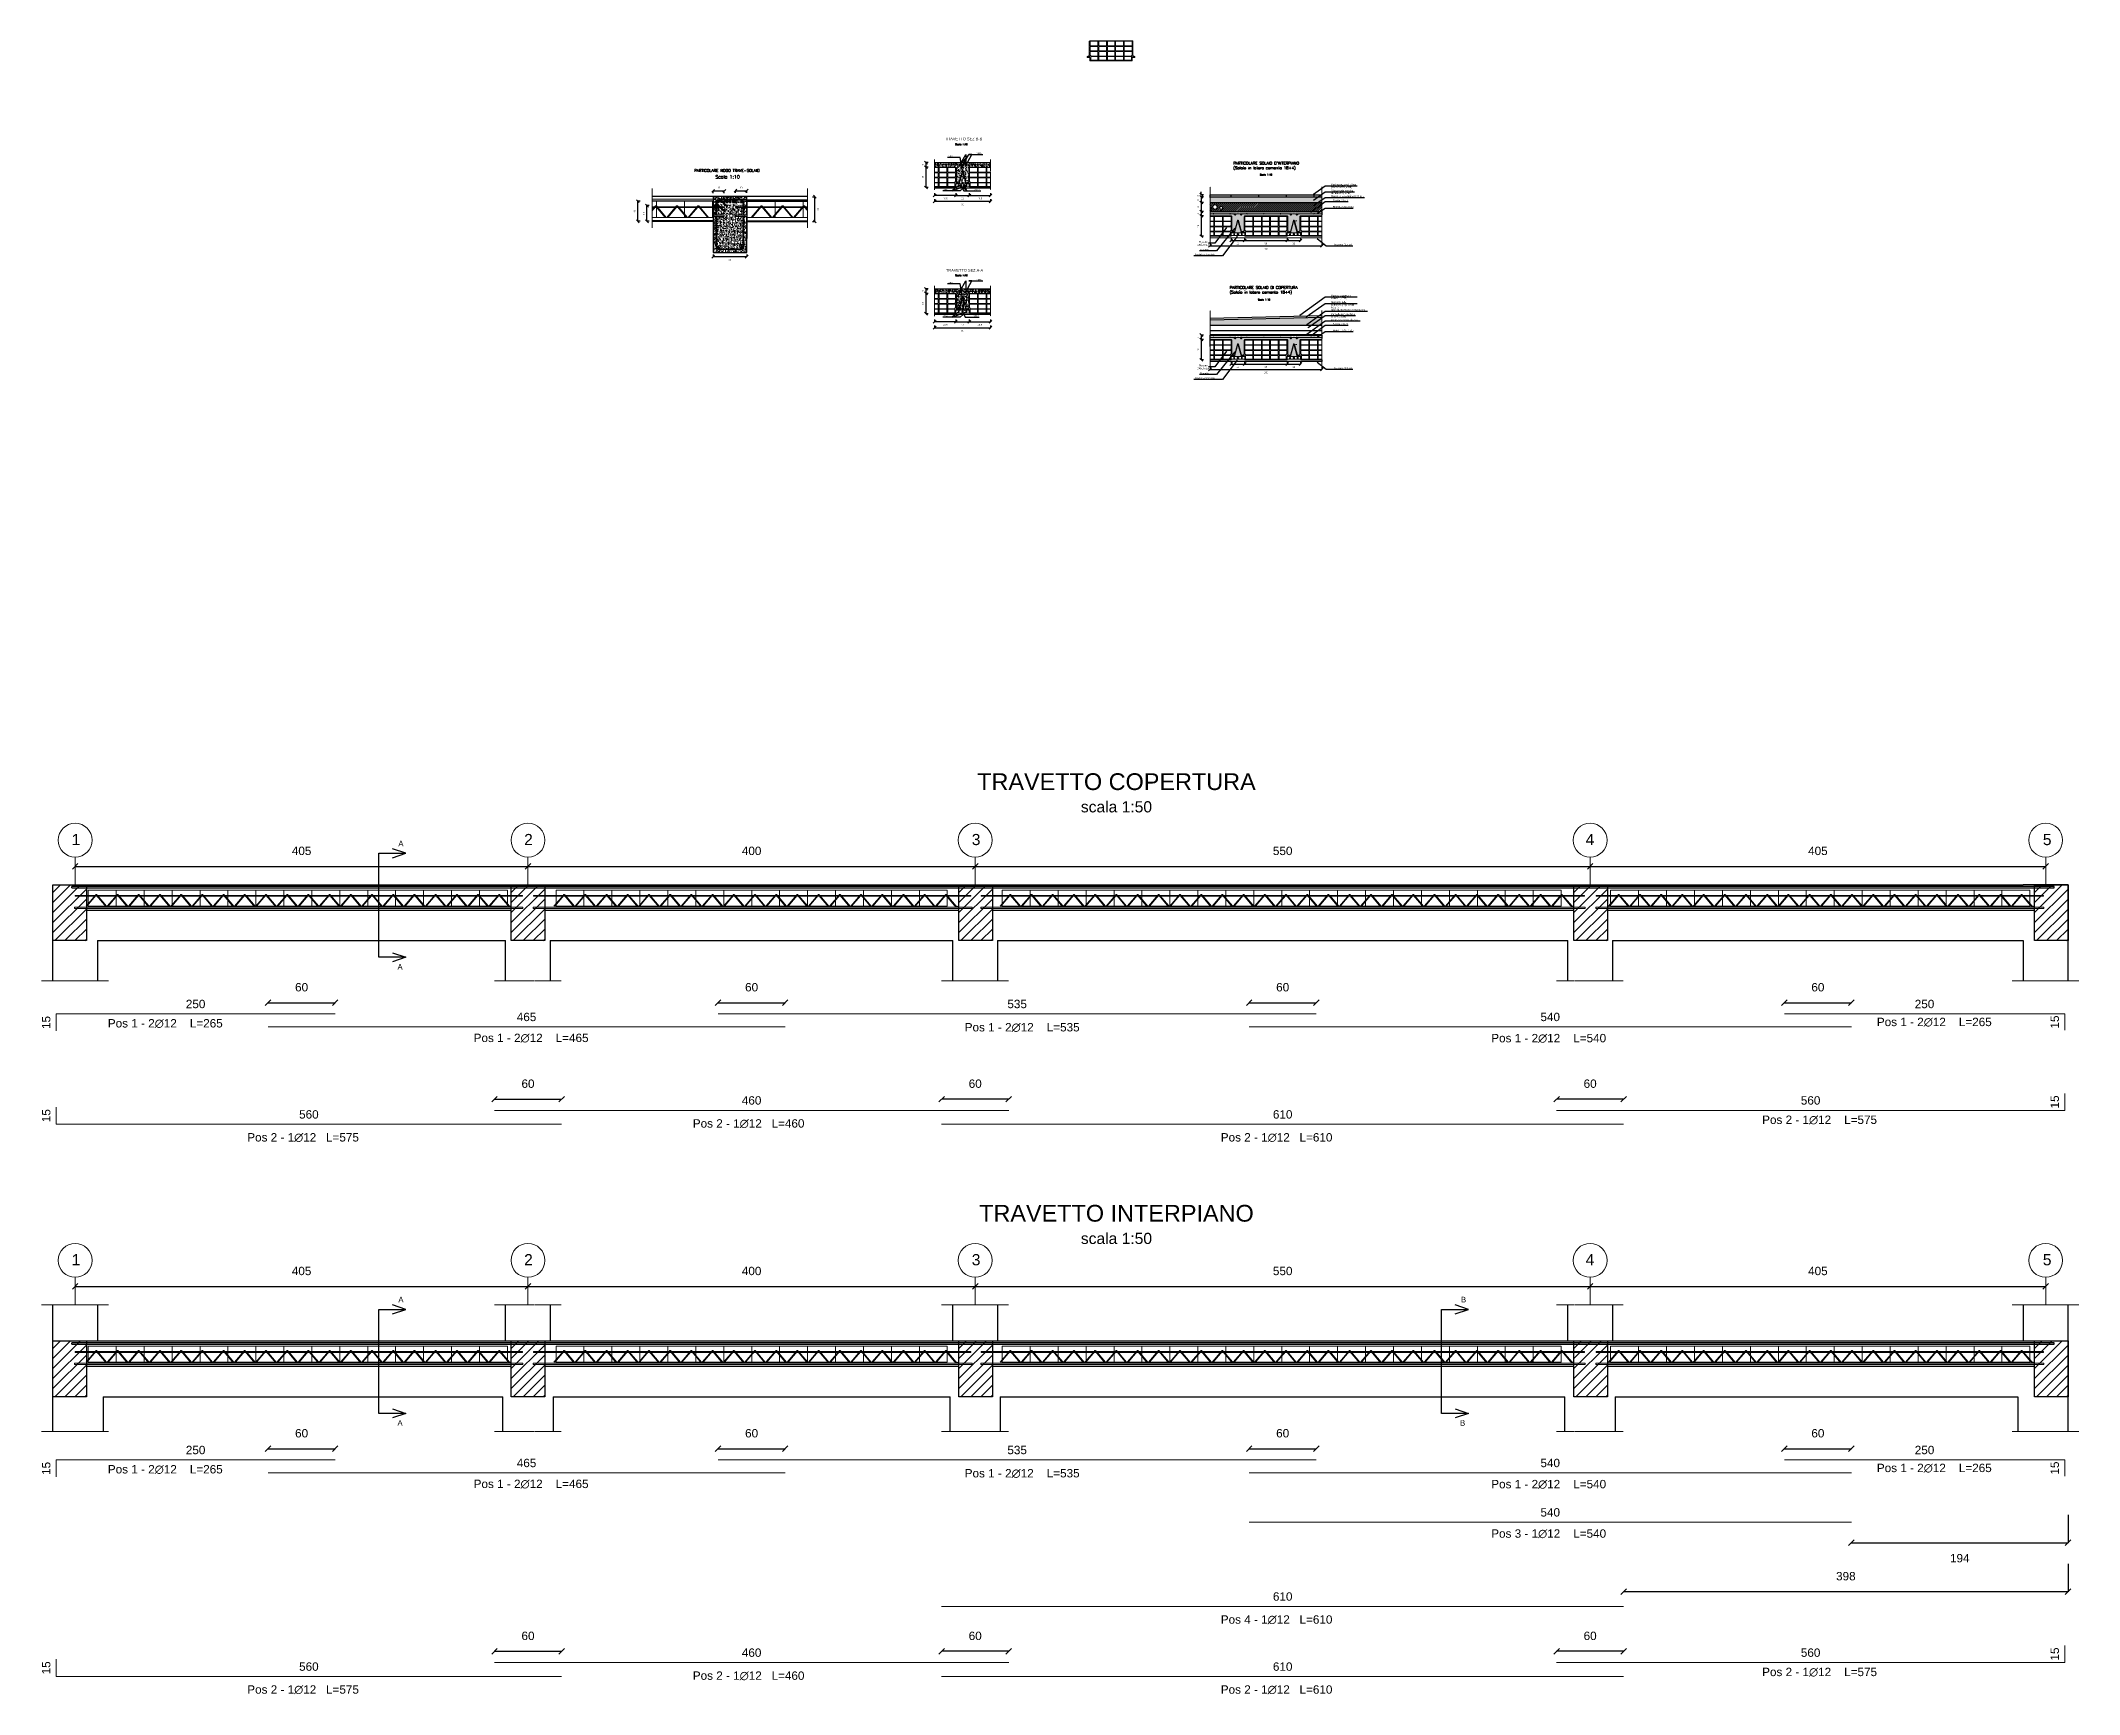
# Model space of a CAD drawing. Header units: millimetres. Extents: x -455371 to 117772, y -78417 to 116564.
# Drawn here: x -169011 to -150778, y -70304 to -55509 of the extents above; entities that cross this region are included whole.
import ezdxf
from ezdxf import colors
from ezdxf.entities.mleader import LeaderData, LeaderLine
from ezdxf.math import Vec2, Vec3

# ---------------------------------------------------------------- set-up
doc = ezdxf.new("R2010")
doc.units = ezdxf.units.MM
doc.linetypes.add('ACAD_ISO02W100', pattern=[15, 12, -3])
doc.linetypes.add('CENTER2', pattern=[28.575, 19.05, -3.175, 3.175, -3.175])
doc.layers.get('0').update_dxf_attribs({"color": 255})
for name, color, linetype, lineweight in [('armature', 5, 'Continuous', 18), ('Cls', 7, 'Continuous', 25), ('fili fissi', 210, 'Continuous', 18), ('quote', 5, 'Continuous', 15), ('RETINO ARMATURE', 253, 'Continuous', 15), ('Scritte', 7, 'Continuous', 15), ('staffe', 10, 'Continuous', 15), ('tratteggio 1 a 50', 230, 'ACAD_ISO02W100', 15), ('TRAV.PIGN.TELAIO', 30, 'Continuous', 15)]:
    doc.layers.add(name, color=color, linetype=linetype, lineweight=lineweight)
for name, color, linetype in [('isolante', 30, 'ISOLAMENTO'), ('PIGNATTE', 251, 'Continuous'), ('RETINI', 253, 'Continuous'), ('SEZIONI', 5, 'Continuous')]:
    doc.layers.add(name, color=color, linetype=linetype)
doc.styles.get("Standard").update_dxf_attribs({"font": 'arial.ttf'})
doc.styles.add('TITOLI 1_100', font='romans.shx', dxfattribs={"height": 25})
doc.styles.add('TITOLI 1_200', font='romans.shx', dxfattribs={"height": 50})
doc.linetypes.add('ISOLAMENTO', pattern='A,0.00254,-2.54,[134,ltypeshp.shx,S=2.54,R=0,X=-2.54,Y=0],-5.08,[134,ltypeshp.shx,S=2.54,R=180,X=2.54,Y=0],-2.54', length=10.16254)
doc.dimstyles.new('per distinte 1 a 50', dxfattribs={"dimtxt": 75, "dimasz": 150, "dimexe": 0.18, "dimexo": 250, "dimgap": 50, "dimtad": 1, "dimdec": 0, "dimlfac": 0.1, "dimzin": 0, "dimdsep": 46, "dimtxsty": 'Standard', "dimblk": 'NONE', "dimcen": 0, "dimse1": 1, "dimse2": 1, "dimsd1": 1, "dimsd2": 1, "dimadec": 0, "dimazin": 0, "dimtfac": 1, "dimtdec": 0, "dimtix": 1, "dimtofl": 0, "dimtmove": 0, "dimatfit": 3, "dimldrblk": 'NONE', "dimfxl": 250, "dimfxlon": 1, "dimtolj": 1, "dimtzin": 0, "dimarcsym": 2})
doc.dimstyles.new('scala 1 a 10', dxfattribs={"dimtxt": 15, "dimasz": 25, "dimexe": 0.183, "dimexo": 0.1, "dimgap": 20, "dimtad": 2, "dimdec": 0, "dimlfac": 0.1, "dimzin": 0, "dimdsep": 46, "dimtxsty": 'Standard', "dimblk": 'OBLIQUE', "dimcen": -25, "dimadec": 0, "dimazin": 0, "dimtfac": 1, "dimtdec": 0, "dimtofl": 0, "dimtmove": 0, "dimatfit": 3, "dimfxl": 20, "dimfxlon": 1, "dimtolj": 1, "dimtzin": 0, "dimarcsym": 0})
doc.dimstyles.new('scala1 a 50', dxfattribs={"dimtxt": 75, "dimasz": 50, "dimexe": 0.18, "dimexo": 250, "dimgap": 100, "dimtad": 2, "dimdec": 0, "dimlfac": 0.1, "dimzin": 0, "dimdsep": 46, "dimtxsty": 'Standard', "dimblk": 'OBLIQUE', "dimcen": -100, "dimadec": 0, "dimazin": 0, "dimtfac": 1, "dimtdec": 0, "dimtofl": 0, "dimtmove": 0, "dimatfit": 3, "dimfxl": 250, "dimfxlon": 1, "dimtolj": 1, "dimtzin": 0, "dimarcsym": 0})
pattern_1 = [(50, (-42959.946, 2978.837), (36.436934, -3.187817), [3.81, -41.91]), (355, (-42959.946, 2978.837), (-7.048684, 38.211369), [3.048, -33.528117]), (100.451445, (-42956.91, 2978.57), (29.388249, 35.02355), [3.238002, -35.618049]), (46.1842, (-42959.946, 2988.997), (54.215808, -8.408466), [5.715, -62.865]), (96.635558, (-42955.43, 2988.296), (47.480827, 49.485225), [4.857005, -53.427122]), (351.18415, (-42959.946, 2988.997), (47.480827, 49.485225), [4.571993, -50.291946]), (21, (-42954.866, 2986.457), (30.322878, -20.4530396), [3.81, -41.91]), (326, (-42954.866, 2986.457), (12.360406, 36.837593), [3.048, -33.528]), (71.451445, (-42952.34, 2984.752), (42.683284, 16.384554), [3.238002, -35.617988]), (37.5, (-42959.946, 2978.837), (0.6177207, 16.9110078), [0, -33.1216, 0, -34.036, 0, -33.655]), (7.5, (-42959.946, 2978.837), (13.3639325, 20.036115), [0, -19.4056, 0, -32.3596, 0, -12.827]), (327.5, (-42971.275, 2978.837), (27.118119, -1.1457488), [0, -12.7, 0, -39.624, 0, -52.578]), (317.5, (-42976.355, 2978.837), (29.6258363, 5.085298), [0, -16.51, 0, -26.3144, 0, -37.338])]

msp = doc.modelspace()

# ---------------------------------------------------------------- texts
at = {"layer": 'Scritte', "attachment_point": 1}
for s, width, insert, char_height, style in [('{\\fArial|b0|i0|c0|p34;TRAVETTO SEZ B-B}', 384.762, (-160923, -56374.4), 25, 'TITOLI 1_200'), ('Scala 1:10', 1428.586, (-160831.1, -56428.2), 15, 'TITOLI 1_100'), ('\\pxt20;PARTICOLARE NODO TRAVE-SOLAIO', 1428.586, (-163166.4, -56657.3), 25, 'TITOLI 1_200'), ("PARTICOLARE SOLAIO D'INTERPIANO\\P(Solaio in latero cemento 18+4)", 1428.586, (-158344.5, -56592.2), 25, 'TITOLI 1_200'), ('Scala 1:10', 1428.586, (-158107.2, -56699.4), 15, 'TITOLI 1_100'), ('Scala 1:10', 313.461, (-162977.5, -56711.4), 30, 'TITOLI 1_100'), ('{\\fArial|b0|i0|c0|p34;TRAVETTO SEZ A-A}', 385.77, (-160914.1, -57550.1), 25, 'TITOLI 1_200'), ('Scala 1:10', 1428.586, (-160831.1, -57601.2), 15, 'TITOLI 1_100'), ('PARTICOLARE SOLAIO DI COPERTURA\\P(Solaio in latero cemento 18+4)', 1428.586, (-158377.8, -57703.9), 25, 'TITOLI 1_200'), ('Scala 1:10', 1428.586, (-158124.6, -57818.5), 15, 'TITOLI 1_100')]:
    msp.add_mtext_dynamic_manual_height_columns(s, width=width, gutter_width=12.5, heights=[0], dxfattribs=dict(at, insert=insert, char_height=char_height, style=style))
at = {"layer": 'Scritte'}
for s, width, heights, insert, char_height, attachment_point in [('\\pxqc;{\\H0.6x;TRAVETTO COPERTURA \\P\\H0.66667x;scala 1:50}', 3054.521, [0], (-160917, -62063.1), 250, 1), ('1', 100, [92.1], (-168734.9, -62606.1), 100, 1), ('A', 371.945, [0], (-165812.8, -62666.7), 50, 1), ('2', 65.34, [0], (-164687.7, -62606.1), 100, 1), ('3', 65.34, [0], (-160683.9, -62606.1), 100, 1), ('4', 65.34, [0], (-155193.3, -62606.1), 100, 1), ('5', 65.34, [0], (-151104, -62606.1), 100, 1), ('A', 371.945, [0], (-165820.7, -63770.6), 50, 1), ('Pos 1 - 2∅12    L=265', 1084.771, [0], (-168411.1, -64262.7), 75, 1), ('Pos 1 - 2∅12    L=535', 1084.771, [0], (-160746.8, -64298.1), 75, 1), ('Pos 1 - 2∅12    L=265', 1084.771, [0], (-152588.5, -64250.6), 75, 1), ('Pos 1 - 2∅12    L=465', 1084.771, [0], (-165139, -64393.3), 75, 1), ('Pos 1 - 2∅12    L=540', 1084.771, [0], (-156037.6, -64395.4), 75, 1), ('Pos 2 - 1∅12   L=460', 1084.771, [0], (-163179, -65158.9), 75, 1), ('Pos 2 - 1∅12    L=575', 1084.771, [0], (-152586.9, -65126), 75, 3), ('Pos 2 - 1∅12   L=575', 1084.771, [0], (-167163.9, -65283.2), 75, 1), ('Pos 2 - 1∅12   L=610', 1084.771, [0], (-158456.6, -65283.2), 75, 1), ('\\pxqc;{\\H0.6x;TRAVETTO INTERPIANO\\P\\H0.66667x;scala 1:50}', 3054.521, [0], (-160917, -65925.1), 250, 1), ('1', 100, [92.1], (-168734.9, -66365.7), 100, 1), ('2', 65.34, [0], (-164687.7, -66365.7), 100, 1), ('3', 65.34, [0], (-160683.9, -66365.7), 100, 1), ('4', 65.34, [0], (-155193.3, -66365.7), 100, 1), ('5', 65.34, [0], (-151104, -66365.7), 100, 1), ('A', 371.945, [0], (-165812.8, -66747.7), 50, 1), ('B', 371.945, [0], (-156308.6, -66747.7), 50, 1), ('A', 371.945, [0], (-165820.7, -67851.6), 50, 1), ('B', 371.945, [0], (-156316.5, -67851.6), 50, 1), ('Pos 1 - 2∅12    L=265', 1084.771, [0], (-168411.1, -68253.3), 75, 1), ('Pos 1 - 2∅12    L=535', 1084.771, [0], (-160746.8, -68288.8), 75, 1), ('Pos 1 - 2∅12    L=265', 1084.771, [0], (-152588.5, -68241.3), 75, 1), ('Pos 1 - 2∅12    L=465', 1084.771, [0], (-165139, -68384), 75, 1), ('Pos 1 - 2∅12    L=540', 1084.771, [0], (-156037.6, -68386.1), 75, 1), ('Pos 3 - 1∅12    L=540', 1084.771, [0], (-156037.6, -68828.5), 75, 1), ('Pos 4 - 1∅12   L=610', 1084.771, [0], (-158456.6, -69597.7), 75, 1), ('Pos 2 - 1∅12   L=460', 1084.771, [0], (-163179, -70099.7), 75, 1), ('Pos 2 - 1∅12    L=575', 1084.771, [0], (-152586.9, -70066.8), 75, 3), ('Pos 2 - 1∅12   L=575', 1084.771, [0], (-167163.9, -70224.1), 75, 1), ('Pos 2 - 1∅12   L=610', 1084.771, [0], (-158456.6, -70224.1), 75, 1)]:
    msp.add_mtext_dynamic_manual_height_columns(s, width=width, gutter_width=12.5, heights=heights, dxfattribs=dict(at, insert=insert, char_height=char_height, attachment_point=attachment_point))

# ---------------------------------------------------------------- blocks, each defined once
blk = doc.blocks.new('PIGNATTA')
at = {"ltscale": 100}
for p, q in [((-117361, -60337), (-117366, -60332)), ((-117744, -60423), (-117744, -60415))]:
    blk.add_line(p, q, dxfattribs=at)
at = {"layer": 'TRAV.PIGN.TELAIO', "ltscale": 100}
for p, q in [((-117751, -60337), (-117746, -60332)), ((-117751, -60465), (-117751, -60337)), ((-117746, -60332), (-117556, -60332)), ((-117674, -60337), (-117744, -60337)), ((-117744, -60377), (-117744, -60337)), ((-117674, -60377), (-117674, -60337)), ((-117596, -60337), (-117667, -60337)), ((-117667, -60377), (-117667, -60337)), ((-117596, -60377), (-117596, -60337)), ((-117589, -60377), (-117589, -60337)), ((-117589, -60337), (-117556, -60337)), ((-117366, -60332), (-117556, -60332)), ((-117523, -60337), (-117556, -60337)), ((-117523, -60377), (-117523, -60337)), ((-117516, -60337), (-117446, -60337)), ((-117516, -60377), (-117516, -60337)), ((-117446, -60377), (-117446, -60337)), ((-117439, -60337), (-117368, -60337)), ((-117439, -60377), (-117439, -60337)), ((-117368, -60377), (-117368, -60337)), ((-117361, -60465), (-117361, -60337)), ((-117769, -60472), (-117751, -60465)), ((-117769, -60483), (-117769, -60472)), ((-117745, -60483), (-117769, -60483)), ((-117764, -60476), (-117750, -60471)), ((-117749, -60476), (-117764, -60476)), ((-117748, -60476), (-117750, -60471)), ((-117745, -60483), (-117745, -60512)), ((-117745, -60512), (-117556, -60512)), ((-117674, -60377), (-117744, -60377)), ((-117674, -60383), (-117744, -60383)), ((-117744, -60423), (-117744, -60383)), ((-117674, -60423), (-117744, -60423)), ((-117744, -60460), (-117744, -60428)), ((-117674, -60428), (-117744, -60428)), ((-117735, -60469), (-117744, -60460)), ((-117738, -60474), (-117674, -60474)), ((-117738, -60474), (-117738, -60507)), ((-117674, -60507), (-117738, -60507)), ((-117735, -60469), (-117674, -60469)), ((-117674, -60423), (-117674, -60383)), ((-117674, -60423), (-117674, -60415)), ((-117674, -60469), (-117674, -60428)), ((-117674, -60507), (-117674, -60474)), ((-117596, -60377), (-117667, -60377)), ((-117596, -60383), (-117667, -60383)), ((-117667, -60423), (-117667, -60383)), ((-117667, -60423), (-117667, -60415)), ((-117596, -60423), (-117667, -60423)), ((-117667, -60469), (-117667, -60428)), ((-117596, -60428), (-117667, -60428)), ((-117667, -60469), (-117596, -60469)), ((-117667, -60474), (-117596, -60474)), ((-117667, -60507), (-117667, -60474)), ((-117596, -60507), (-117667, -60507)), ((-117596, -60423), (-117596, -60383)), ((-117596, -60423), (-117596, -60415)), ((-117596, -60469), (-117596, -60428)), ((-117596, -60507), (-117596, -60474)), ((-117589, -60377), (-117556, -60377)), ((-117589, -60423), (-117589, -60383)), ((-117589, -60383), (-117556, -60383)), ((-117589, -60423), (-117589, -60415)), ((-117589, -60423), (-117556, -60423)), ((-117589, -60469), (-117589, -60428)), ((-117589, -60428), (-117556, -60428)), ((-117589, -60469), (-117556, -60469)), ((-117589, -60507), (-117589, -60474)), ((-117589, -60474), (-117556, -60474)), ((-117589, -60507), (-117556, -60507)), ((-117523, -60377), (-117556, -60377)), ((-117523, -60383), (-117556, -60383)), ((-117523, -60423), (-117556, -60423)), ((-117523, -60428), (-117556, -60428)), ((-117523, -60469), (-117556, -60469)), ((-117523, -60474), (-117556, -60474)), ((-117523, -60507), (-117556, -60507)), ((-117367, -60512), (-117556, -60512)), ((-117523, -60423), (-117523, -60383)), ((-117523, -60423), (-117523, -60415)), ((-117523, -60469), (-117523, -60428)), ((-117523, -60507), (-117523, -60474)), ((-117516, -60377), (-117446, -60377)), ((-117516, -60383), (-117446, -60383)), ((-117516, -60423), (-117516, -60383)), ((-117516, -60423), (-117516, -60415)), ((-117516, -60423), (-117446, -60423)), ((-117516, -60469), (-117516, -60428)), ((-117516, -60428), (-117446, -60428)), ((-117446, -60469), (-117516, -60469)), ((-117446, -60474), (-117516, -60474)), ((-117516, -60507), (-117516, -60474)), ((-117516, -60507), (-117446, -60507)), ((-117446, -60423), (-117446, -60383)), ((-117446, -60423), (-117446, -60415)), ((-117446, -60469), (-117446, -60428)), ((-117446, -60507), (-117446, -60474)), ((-117439, -60377), (-117368, -60377)), ((-117439, -60383), (-117368, -60383)), ((-117439, -60423), (-117439, -60383)), ((-117439, -60423), (-117439, -60415)), ((-117439, -60423), (-117368, -60423)), ((-117439, -60469), (-117439, -60428)), ((-117439, -60428), (-117368, -60428)), ((-117377, -60469), (-117439, -60469)), ((-117375, -60474), (-117439, -60474)), ((-117439, -60507), (-117439, -60474)), ((-117439, -60507), (-117375, -60507)), ((-117377, -60469), (-117368, -60460)), ((-117375, -60474), (-117375, -60507)), ((-117368, -60423), (-117368, -60383)), ((-117368, -60423), (-117368, -60415)), ((-117368, -60460), (-117368, -60428)), ((-117367, -60483), (-117344, -60483)), ((-117367, -60483), (-117367, -60512)), ((-117364, -60476), (-117363, -60471)), ((-117363, -60476), (-117349, -60476)), ((-117349, -60476), (-117362, -60471)), ((-117344, -60472), (-117361, -60465)), ((-117344, -60483), (-117344, -60472))]:
    blk.add_line(p, q, dxfattribs=at)
blk = doc.blocks.new('*U1937')
at = {"layer": 'armature'}
for p, q in [((-99, -48), (-11, 55)), ((-91, -48), (-10, 48)), ((77, -48), (-4, 48)), ((-4, 48), (83, -55)), ((85, -48), (-2, 55)), ((4, 48), (85, -48)), ((85, -48), (91, -48))]:
    blk.add_line(p, q, dxfattribs=at)
blk.add_lwpolyline([(93, -55), (99, -48)], dxfattribs=at)
for centre, start, end in [((-7, 51), 40.3299, 139.6701), ((88, -51), 220.3299, 319.6701)]:
    blk.add_arc(centre, 6.02, start, end, dxfattribs=at)
blk = doc.blocks.new('*U1938')
at = {"layer": 'Cls', "color": 0, "linetype": 'ByBlock', "lineweight": -2, "transparency": 16777216}
for p in [(0, 0), (189.7, 0), (379.4, 0), (569.1, 0), (758.8, 0), (948.5, 0), (1138.2, 0), (1327.9, 0), (1517.6, 0), (1707.3, 0), (1897, 0), (2086.7, 0), (2276.4, 0), (2466.1, 0), (2655.8, 0), (2845.5, 0), (3035.2, 0), (3224.9, 0), (3414.6, 0), (3604.3, 0)]:
    blk.add_blockref('*U1937', p, dxfattribs=at)
blk = doc.blocks.new('*U1939')
at = {"layer": 'TRAV.PIGN.TELAIO'}
blk.add_lwpolyline([(125, 72), (125, -72), (-125, -72), (-125, 72)], close=True, dxfattribs=at)
blk = doc.blocks.new('*U1940')
at = {"layer": 'Cls', "color": 0, "linetype": 'ByBlock', "lineweight": -2, "transparency": 16777216}
for p in [(0, 0), (250, 0), (500, 0), (750, 0), (1000, 0), (1250, 0), (1500, 0), (1750, 0), (2000, 0), (2250, 0), (2500, 0), (2750, 0), (3000, 0), (3250, 0), (3500, 0)]:
    blk.add_blockref('*U1939', p, dxfattribs=at)
blk = doc.blocks.new('*U1951')
at = {"layer": 'armature'}
for p, q in [((-99, -48), (-11, 55)), ((-91, -48), (-10, 48)), ((77, -48), (-4, 48)), ((-4, 48), (83, -55)), ((85, -48), (-2, 55)), ((4, 48), (85, -48)), ((85, -48), (91, -48))]:
    blk.add_line(p, q, dxfattribs=at)
blk.add_lwpolyline([(93, -55), (99, -48)], dxfattribs=at)
for centre, start, end in [((-7, 51), 40.3299, 139.6701), ((88, -51), 220.3299, 319.6701)]:
    blk.add_arc(centre, 6.02, start, end, dxfattribs=at)
blk = doc.blocks.new('*U1952')
at = {"layer": 'Cls', "color": 0, "linetype": 'ByBlock', "lineweight": -2, "transparency": 16777216}
for p in [(0, 0), (189.7, 0), (379.4, 0), (569.1, 0), (758.8, 0), (948.5, 0), (1138.2, 0), (1327.9, 0), (1517.6, 0), (1707.3, 0), (1897, 0), (2086.7, 0), (2276.4, 0), (2466.1, 0), (2655.8, 0), (2845.5, 0), (3035.2, 0), (3224.9, 0), (3414.6, 0)]:
    blk.add_blockref('*U1951', p, dxfattribs=at)
blk = doc.blocks.new('*U1935')
at = {"layer": 'TRAV.PIGN.TELAIO'}
blk.add_lwpolyline([(125, 72), (125, -72), (-125, -72), (-125, 72)], close=True, dxfattribs=at)
blk = doc.blocks.new('*U1936')
at = {"layer": 'Cls', "color": 0, "linetype": 'ByBlock', "lineweight": -2, "transparency": 16777216}
for p in [(0, 0), (250, 0), (500, 0), (750, 0), (1000, 0), (1250, 0), (1500, 0), (1750, 0), (2000, 0), (2250, 0), (2500, 0), (2750, 0), (3000, 0), (3250, 0)]:
    blk.add_blockref('*U1935', p, dxfattribs=at)
blk = doc.blocks.new('*U1941')
at = {"layer": 'armature'}
for p, q in [((-99, -48), (-11, 55)), ((-91, -48), (-10, 48)), ((77, -48), (-4, 48)), ((-4, 48), (83, -55)), ((85, -48), (-2, 55)), ((4, 48), (85, -48)), ((85, -48), (91, -48))]:
    blk.add_line(p, q, dxfattribs=at)
blk.add_lwpolyline([(93, -55), (99, -48)], dxfattribs=at)
for centre, start, end in [((-7, 51), 40.3299, 139.6701), ((88, -51), 220.3299, 319.6701)]:
    blk.add_arc(centre, 6.02, start, end, dxfattribs=at)
blk = doc.blocks.new('*U1942')
at = {"layer": 'Cls', "color": 0, "linetype": 'ByBlock', "lineweight": -2, "transparency": 16777216}
for p in [(0, 0), (189.7, 0), (379.4, 0), (569.1, 0), (758.8, 0), (948.5, 0), (1138.2, 0), (1327.9, 0), (1517.6, 0), (1707.3, 0), (1897, 0), (2086.7, 0), (2276.4, 0), (2466.1, 0), (2655.8, 0), (2845.5, 0), (3035.2, 0), (3224.9, 0), (3414.6, 0), (3604.3, 0), (3794, 0), (3983.7, 0), (4173.4, 0), (4363.1, 0), (4552.8, 0), (4742.5, 0), (4932.2, 0)]:
    blk.add_blockref('*U1941', p, dxfattribs=at)
blk = doc.blocks.new('*U1943')
at = {"layer": 'TRAV.PIGN.TELAIO'}
blk.add_lwpolyline([(125, 72), (125, -72), (-125, -72), (-125, 72)], close=True, dxfattribs=at)
blk = doc.blocks.new('*U1944')
at = {"layer": 'Cls', "color": 0, "linetype": 'ByBlock', "lineweight": -2, "transparency": 16777216}
for p in [(0, 0), (250, 0), (500, 0), (750, 0), (1000, 0), (1250, 0), (1500, 0), (1750, 0), (2000, 0), (2250, 0), (2500, 0), (2750, 0), (3000, 0), (3250, 0), (3500, 0), (3750, 0), (4000, 0), (4250, 0), (4500, 0), (4750, 0)]:
    blk.add_blockref('*U1943', p, dxfattribs=at)
blk = doc.blocks.new('*U1947')
at = {"layer": 'armature'}
for p, q in [((-99, -48), (-11, 55)), ((-91, -48), (-10, 48)), ((77, -48), (-4, 48)), ((-4, 48), (83, -55)), ((85, -48), (-2, 55)), ((4, 48), (85, -48)), ((85, -48), (91, -48))]:
    blk.add_line(p, q, dxfattribs=at)
blk.add_lwpolyline([(93, -55), (99, -48)], dxfattribs=at)
for centre, start, end in [((-7, 51), 40.3299, 139.6701), ((88, -51), 220.3299, 319.6701)]:
    blk.add_arc(centre, 6.02, start, end, dxfattribs=at)
blk = doc.blocks.new('*U1948')
at = {"layer": 'Cls', "color": 0, "linetype": 'ByBlock', "lineweight": -2, "transparency": 16777216}
for p in [(0, 0), (189.7, 0), (379.4, 0), (569.1, 0), (758.8, 0), (948.5, 0), (1138.2, 0), (1327.9, 0), (1517.6, 0), (1707.3, 0), (1897, 0), (2086.7, 0), (2276.4, 0), (2466.1, 0), (2655.8, 0), (2845.5, 0), (3035.2, 0), (3224.9, 0), (3414.6, 0), (3604.3, 0)]:
    blk.add_blockref('*U1947', p, dxfattribs=at)
blk = doc.blocks.new('*U1949')
at = {"layer": 'TRAV.PIGN.TELAIO'}
blk.add_lwpolyline([(125, 72), (125, -72), (-125, -72), (-125, 72)], close=True, dxfattribs=at)
blk = doc.blocks.new('*U1950')
at = {"layer": 'Cls', "color": 0, "linetype": 'ByBlock', "lineweight": -2, "transparency": 16777216}
for p in [(0, 0), (250, 0), (500, 0), (750, 0), (1000, 0), (1250, 0), (1500, 0), (1750, 0), (2000, 0), (2250, 0), (2500, 0), (2750, 0), (3000, 0), (3250, 0), (3500, 0)]:
    blk.add_blockref('*U1949', p, dxfattribs=at)
blk = doc.blocks.new('*U1959')
at = {"layer": 'armature'}
for p, q in [((-99, -48), (-11, 55)), ((-91, -48), (-10, 48)), ((77, -48), (-4, 48)), ((-4, 48), (83, -55)), ((85, -48), (-2, 55)), ((4, 48), (85, -48)), ((85, -48), (91, -48))]:
    blk.add_line(p, q, dxfattribs=at)
blk.add_lwpolyline([(93, -55), (99, -48)], dxfattribs=at)
for centre, start, end in [((-7, 51), 40.3299, 139.6701), ((88, -51), 220.3299, 319.6701)]:
    blk.add_arc(centre, 6.02, start, end, dxfattribs=at)
blk = doc.blocks.new('*U1960')
at = {"layer": 'Cls', "color": 0, "linetype": 'ByBlock', "lineweight": -2, "transparency": 16777216}
for p in [(0, 0), (189.7, 0), (379.4, 0), (569.1, 0), (758.8, 0), (948.5, 0), (1138.2, 0), (1327.9, 0), (1517.6, 0), (1707.3, 0), (1897, 0), (2086.7, 0), (2276.4, 0), (2466.1, 0), (2655.8, 0), (2845.5, 0), (3035.2, 0), (3224.9, 0), (3414.6, 0), (3604.3, 0)]:
    blk.add_blockref('*U1959', p, dxfattribs=at)
blk = doc.blocks.new('*U1961')
at = {"layer": 'TRAV.PIGN.TELAIO'}
blk.add_lwpolyline([(125, 72), (125, -72), (-125, -72), (-125, 72)], close=True, dxfattribs=at)
blk = doc.blocks.new('*U1962')
at = {"layer": 'Cls', "color": 0, "linetype": 'ByBlock', "lineweight": -2, "transparency": 16777216}
for p in [(0, 0), (250, 0), (500, 0), (750, 0), (1000, 0), (1250, 0), (1500, 0), (1750, 0), (2000, 0), (2250, 0), (2500, 0), (2750, 0), (3000, 0), (3250, 0), (3500, 0)]:
    blk.add_blockref('*U1961', p, dxfattribs=at)
blk = doc.blocks.new('*U1955')
at = {"layer": 'armature'}
for p, q in [((-99, -48), (-11, 55)), ((-91, -48), (-10, 48)), ((77, -48), (-4, 48)), ((-4, 48), (83, -55)), ((85, -48), (-2, 55)), ((4, 48), (85, -48)), ((85, -48), (91, -48))]:
    blk.add_line(p, q, dxfattribs=at)
blk.add_lwpolyline([(93, -55), (99, -48)], dxfattribs=at)
for centre, start, end in [((-7, 51), 40.3299, 139.6701), ((88, -51), 220.3299, 319.6701)]:
    blk.add_arc(centre, 6.02, start, end, dxfattribs=at)
blk = doc.blocks.new('*U1956')
at = {"layer": 'Cls', "color": 0, "linetype": 'ByBlock', "lineweight": -2, "transparency": 16777216}
for p in [(0, 0), (189.7, 0), (379.4, 0), (569.1, 0), (758.8, 0), (948.5, 0), (1138.2, 0), (1327.9, 0), (1517.6, 0), (1707.3, 0), (1897, 0), (2086.7, 0), (2276.4, 0), (2466.1, 0), (2655.8, 0), (2845.5, 0), (3035.2, 0), (3224.9, 0), (3414.6, 0)]:
    blk.add_blockref('*U1955', p, dxfattribs=at)
blk = doc.blocks.new('*U1957')
at = {"layer": 'TRAV.PIGN.TELAIO'}
blk.add_lwpolyline([(125, 72), (125, -72), (-125, -72), (-125, 72)], close=True, dxfattribs=at)
blk = doc.blocks.new('*U1958')
at = {"layer": 'Cls', "color": 0, "linetype": 'ByBlock', "lineweight": -2, "transparency": 16777216}
for p in [(0, 0), (250, 0), (500, 0), (750, 0), (1000, 0), (1250, 0), (1500, 0), (1750, 0), (2000, 0), (2250, 0), (2500, 0), (2750, 0), (3000, 0), (3250, 0)]:
    blk.add_blockref('*U1957', p, dxfattribs=at)
blk = doc.blocks.new('*U1963')
at = {"layer": 'armature'}
for p, q in [((-99, -48), (-11, 55)), ((-91, -48), (-10, 48)), ((77, -48), (-4, 48)), ((-4, 48), (83, -55)), ((85, -48), (-2, 55)), ((4, 48), (85, -48)), ((85, -48), (91, -48))]:
    blk.add_line(p, q, dxfattribs=at)
blk.add_lwpolyline([(93, -55), (99, -48)], dxfattribs=at)
for centre, start, end in [((-7, 51), 40.3299, 139.6701), ((88, -51), 220.3299, 319.6701)]:
    blk.add_arc(centre, 6.02, start, end, dxfattribs=at)
blk = doc.blocks.new('*U1964')
at = {"layer": 'Cls', "color": 0, "linetype": 'ByBlock', "lineweight": -2, "transparency": 16777216}
for p in [(0, 0), (189.7, 0), (379.4, 0), (569.1, 0), (758.8, 0), (948.5, 0), (1138.2, 0), (1327.9, 0), (1517.6, 0), (1707.3, 0), (1897, 0), (2086.7, 0), (2276.4, 0), (2466.1, 0), (2655.8, 0), (2845.5, 0), (3035.2, 0), (3224.9, 0), (3414.6, 0), (3604.3, 0), (3794, 0), (3983.7, 0), (4173.4, 0), (4363.1, 0), (4552.8, 0), (4742.5, 0), (4932.2, 0)]:
    blk.add_blockref('*U1963', p, dxfattribs=at)
blk = doc.blocks.new('*U1933')
at = {"layer": 'TRAV.PIGN.TELAIO'}
blk.add_lwpolyline([(125, 72), (125, -72), (-125, -72), (-125, 72)], close=True, dxfattribs=at)
blk = doc.blocks.new('*U1934')
at = {"layer": 'Cls', "color": 0, "linetype": 'ByBlock', "lineweight": -2, "transparency": 16777216}
for p in [(0, 0), (250, 0), (500, 0), (750, 0), (1000, 0), (1250, 0), (1500, 0), (1750, 0), (2000, 0), (2250, 0), (2500, 0), (2750, 0), (3000, 0), (3250, 0), (3500, 0), (3750, 0), (4000, 0), (4250, 0), (4500, 0), (4750, 0)]:
    blk.add_blockref('*U1933', p, dxfattribs=at)
blk = doc.blocks.new('*U1945')
at = {"layer": 'armature'}
for p, q in [((-99, -48), (-11, 55)), ((-91, -48), (-10, 48)), ((77, -48), (-4, 48)), ((-4, 48), (83, -55)), ((85, -48), (-2, 55)), ((4, 48), (85, -48)), ((85, -48), (91, -48))]:
    blk.add_line(p, q, dxfattribs=at)
blk.add_lwpolyline([(93, -55), (99, -48)], dxfattribs=at)
for centre, start, end in [((-7, 51), 40.3299, 139.6701), ((88, -51), 220.3299, 319.6701)]:
    blk.add_arc(centre, 6.02, start, end, dxfattribs=at)
blk = doc.blocks.new('*U1946')
at = {"layer": 'Cls', "color": 0, "linetype": 'ByBlock', "lineweight": -2, "transparency": 16777216}
for p in [(0, 0), (189.7, 0), (379.4, 0), (569.1, 0), (758.8, 0), (948.5, 0), (1138.2, 0), (1327.9, 0), (1517.6, 0), (1707.3, 0), (1897, 0), (2086.7, 0), (2276.4, 0), (2466.1, 0), (2655.8, 0), (2845.5, 0), (3035.2, 0), (3224.9, 0), (3414.6, 0), (3604.3, 0)]:
    blk.add_blockref('*U1945', p, dxfattribs=at)
blk = doc.blocks.new('*U1953')
at = {"layer": 'TRAV.PIGN.TELAIO'}
blk.add_lwpolyline([(125, 72), (125, -72), (-125, -72), (-125, 72)], close=True, dxfattribs=at)
blk = doc.blocks.new('*U1954')
at = {"layer": 'Cls', "color": 0, "linetype": 'ByBlock', "lineweight": -2, "transparency": 16777216}
for p in [(0, 0), (250, 0), (500, 0), (750, 0), (1000, 0), (1250, 0), (1500, 0), (1750, 0), (2000, 0), (2250, 0), (2500, 0), (2750, 0), (3000, 0), (3250, 0), (3500, 0)]:
    blk.add_blockref('*U1953', p, dxfattribs=at)
blk = doc.blocks.new('*D1975')
at = {"layer": 'Defpoints', "color": 0, "transparency": 16777216}
for p in [(-168873, -68207), (-168873, -68207), (-168873, -68360)]:
    blk.add_point(p, dxfattribs=at)
at = {"layer": 'quote', "color": 0, "transparency": 16777216, "insert": (-168962, -68283), "char_height": 75, "attachment_point": 5, "rotation": 90}
blk.add_mtext('\\A1;15', dxfattribs=at)
blk = doc.blocks.new('_None')
blk = doc.blocks.new('*D1976')
at = {"layer": 'Defpoints', "color": 0, "transparency": 16777216}
for p in [(-168873, -68207), (-166378, -68207), (-166378, -68207)]:
    blk.add_point(p, dxfattribs=at)
at = {"layer": 'quote', "color": 0, "transparency": 16777216, "insert": (-167626, -68119), "char_height": 75, "attachment_point": 5}
blk.add_mtext('\\A1;250', dxfattribs=at)
blk = doc.blocks.new('_Oblique')
at = {"color": 0, "linetype": 'ByBlock', "lineweight": -2}
blk.add_line((-0.5, -0.5), (0.5, 0.5), dxfattribs=at)
blk = doc.blocks.new('*D1977')
at = {"layer": 'Defpoints', "color": 0, "transparency": 16777216}
for p in [(-166378, -68107), (-166978, -68207), (-166378, -68207)]:
    blk.add_point(p, dxfattribs=at)
at = {"layer": 'quote', "color": 0, "lineweight": -2, "transparency": 16777216}
for p, q in [((-166978, -68107), (-166978, -68107)), ((-166978, -68107), (-166378, -68107)), ((-166378, -68107), (-166378, -68107))]:
    blk.add_line(p, q, dxfattribs=at)
at = {"layer": 'quote', "color": 0, "lineweight": -2, "transparency": 16777216, "xscale": 50, "yscale": 50, "zscale": 50, "rotation": 180}
blk.add_blockref('_Oblique', (-166978, -68107), dxfattribs=at)
at = {"layer": 'quote', "color": 0, "lineweight": -2, "transparency": 16777216, "xscale": 50, "yscale": 50, "zscale": 50}
blk.add_blockref('_Oblique', (-166378, -68107), dxfattribs=at)
at = {"layer": 'quote', "color": 0, "transparency": 16777216, "insert": (-166678, -67969), "char_height": 75, "attachment_point": 5}
blk.add_mtext('\\A1;60', dxfattribs=at)
blk = doc.blocks.new('*D1978')
at = {"layer": 'Defpoints', "color": 0, "transparency": 16777216}
for p in [(-162353, -68107), (-162953, -68207), (-162353, -68207)]:
    blk.add_point(p, dxfattribs=at)
at = {"layer": 'quote', "color": 0, "lineweight": -2, "transparency": 16777216}
for p, q in [((-162953, -68107), (-162953, -68107)), ((-162953, -68107), (-162353, -68107)), ((-162353, -68107), (-162353, -68107))]:
    blk.add_line(p, q, dxfattribs=at)
at = {"layer": 'quote', "color": 0, "lineweight": -2, "transparency": 16777216, "xscale": 50, "yscale": 50, "zscale": 50, "rotation": 180}
blk.add_blockref('_Oblique', (-162953, -68107), dxfattribs=at)
at = {"layer": 'quote', "color": 0, "lineweight": -2, "transparency": 16777216, "xscale": 50, "yscale": 50, "zscale": 50}
blk.add_blockref('_Oblique', (-162353, -68107), dxfattribs=at)
at = {"layer": 'quote', "color": 0, "transparency": 16777216, "insert": (-162653, -67969), "char_height": 75, "attachment_point": 5}
blk.add_mtext('\\A1;60', dxfattribs=at)
blk = doc.blocks.new('*D1968')
at = {"layer": 'Defpoints', "color": 0, "transparency": 16777216}
for p in [(-157603, -68107), (-158203, -68207), (-157603, -68207)]:
    blk.add_point(p, dxfattribs=at)
at = {"layer": 'quote', "color": 0, "lineweight": -2, "transparency": 16777216}
for p, q in [((-158203, -68107), (-158203, -68107)), ((-158203, -68107), (-157603, -68107)), ((-157603, -68107), (-157603, -68107))]:
    blk.add_line(p, q, dxfattribs=at)
at = {"layer": 'quote', "color": 0, "lineweight": -2, "transparency": 16777216, "xscale": 50, "yscale": 50, "zscale": 50, "rotation": 180}
blk.add_blockref('_Oblique', (-158203, -68107), dxfattribs=at)
at = {"layer": 'quote', "color": 0, "lineweight": -2, "transparency": 16777216, "xscale": 50, "yscale": 50, "zscale": 50}
blk.add_blockref('_Oblique', (-157603, -68107), dxfattribs=at)
at = {"layer": 'quote', "color": 0, "transparency": 16777216, "insert": (-157903, -67969), "char_height": 75, "attachment_point": 5}
blk.add_mtext('\\A1;60', dxfattribs=at)
blk = doc.blocks.new('*D1969')
at = {"layer": 'Defpoints', "color": 0, "transparency": 16777216}
for p in [(-152816, -68107), (-153416, -68207), (-152816, -68207)]:
    blk.add_point(p, dxfattribs=at)
at = {"layer": 'quote', "color": 0, "lineweight": -2, "transparency": 16777216}
for p, q in [((-153416, -68107), (-153416, -68107)), ((-153416, -68107), (-152816, -68107)), ((-152816, -68107), (-152816, -68107))]:
    blk.add_line(p, q, dxfattribs=at)
at = {"layer": 'quote', "color": 0, "lineweight": -2, "transparency": 16777216, "xscale": 50, "yscale": 50, "zscale": 50, "rotation": 180}
blk.add_blockref('_Oblique', (-153416, -68107), dxfattribs=at)
at = {"layer": 'quote', "color": 0, "lineweight": -2, "transparency": 16777216, "xscale": 50, "yscale": 50, "zscale": 50}
blk.add_blockref('_Oblique', (-152816, -68107), dxfattribs=at)
at = {"layer": 'quote', "color": 0, "transparency": 16777216, "insert": (-153116, -67969), "char_height": 75, "attachment_point": 5}
blk.add_mtext('\\A1;60', dxfattribs=at)
blk = doc.blocks.new('*D1970')
at = {"layer": 'Defpoints', "color": 0, "transparency": 16777216}
for p in [(-164353, -69920), (-164953, -70021), (-164353, -70145)]:
    blk.add_point(p, dxfattribs=at)
at = {"layer": 'quote', "color": 0, "lineweight": -2, "transparency": 16777216}
for p, q in [((-164953, -69920), (-164953, -69920)), ((-164953, -69920), (-164353, -69920)), ((-164353, -69920), (-164353, -69920))]:
    blk.add_line(p, q, dxfattribs=at)
at = {"layer": 'quote', "color": 0, "lineweight": -2, "transparency": 16777216, "xscale": 50, "yscale": 50, "zscale": 50, "rotation": 180}
blk.add_blockref('_Oblique', (-164953, -69920), dxfattribs=at)
at = {"layer": 'quote', "color": 0, "lineweight": -2, "transparency": 16777216, "xscale": 50, "yscale": 50, "zscale": 50}
blk.add_blockref('_Oblique', (-164353, -69920), dxfattribs=at)
at = {"layer": 'quote', "color": 0, "transparency": 16777216, "insert": (-164653, -69782), "char_height": 75, "attachment_point": 5}
blk.add_mtext('\\A1;60', dxfattribs=at)
blk = doc.blocks.new('*D1971')
at = {"layer": 'Defpoints', "color": 0, "transparency": 16777216}
for p in [(-166978, -68323), (-162353, -68323), (-162353, -68323)]:
    blk.add_point(p, dxfattribs=at)
at = {"layer": 'quote', "color": 0, "transparency": 16777216, "insert": (-164666, -68235), "char_height": 75, "attachment_point": 5}
blk.add_mtext('\\A1;465', dxfattribs=at)
blk = doc.blocks.new('*D1972')
at = {"layer": 'Defpoints', "color": 0, "transparency": 16777216}
for p in [(-162953, -68207), (-157603, -68207), (-157603, -68207)]:
    blk.add_point(p, dxfattribs=at)
at = {"layer": 'quote', "color": 0, "transparency": 16777216, "insert": (-160278, -68119), "char_height": 75, "attachment_point": 5}
blk.add_mtext('\\A1;535', dxfattribs=at)
blk = doc.blocks.new('*D1973')
at = {"layer": 'Defpoints', "color": 0, "transparency": 16777216}
for p in [(-158203, -68323), (-152816, -68323), (-152816, -68323)]:
    blk.add_point(p, dxfattribs=at)
at = {"layer": 'quote', "color": 0, "transparency": 16777216, "insert": (-155510, -68235), "char_height": 75, "attachment_point": 5}
blk.add_mtext('\\A1;540', dxfattribs=at)
blk = doc.blocks.new('*D1974')
at = {"layer": 'Defpoints', "color": 0, "transparency": 16777216}
for p in [(-153416, -68207), (-150908, -68207), (-150908, -68207)]:
    blk.add_point(p, dxfattribs=at)
at = {"layer": 'quote', "color": 0, "transparency": 16777216, "insert": (-152162, -68119), "char_height": 75, "attachment_point": 5}
blk.add_mtext('\\A1;250', dxfattribs=at)
blk = doc.blocks.new('*D1979')
at = {"layer": 'Defpoints', "color": 0, "transparency": 16777216}
for p in [(-150908, -68207), (-150908, -68207), (-150908, -68352)]:
    blk.add_point(p, dxfattribs=at)
at = {"layer": 'quote', "color": 0, "transparency": 16777216, "insert": (-150997, -68280), "char_height": 75, "attachment_point": 5, "rotation": 90}
blk.add_mtext('\\A1;15', dxfattribs=at)
blk = doc.blocks.new('*D1980')
at = {"layer": 'Defpoints', "color": 0, "transparency": 16777216}
for p in [(-150908, -69868), (-150908, -69868), (-150908, -70021)]:
    blk.add_point(p, dxfattribs=at)
at = {"layer": 'quote', "color": 0, "transparency": 16777216, "insert": (-150997, -69944), "char_height": 75, "attachment_point": 5, "rotation": 90}
blk.add_mtext('\\A1;15', dxfattribs=at)
blk = doc.blocks.new('*D1981')
at = {"layer": 'Defpoints', "color": 0, "transparency": 16777216}
for p in [(-155453, -70021), (-155453, -70021), (-150908, -70021)]:
    blk.add_point(p, dxfattribs=at)
at = {"layer": 'quote', "color": 0, "transparency": 16777216, "insert": (-153181, -69932), "char_height": 75, "attachment_point": 5}
blk.add_mtext('\\A1;560', dxfattribs=at)
blk = doc.blocks.new('*D1982')
at = {"layer": 'Defpoints', "color": 0, "transparency": 16777216}
for p in [(-155453, -69920), (-155453, -70021), (-154853, -70021)]:
    blk.add_point(p, dxfattribs=at)
at = {"layer": 'quote', "color": 0, "lineweight": -2, "transparency": 16777216}
for p, q in [((-155453, -69920), (-155453, -69920)), ((-154853, -69920), (-155453, -69920)), ((-154853, -69920), (-154853, -69920))]:
    blk.add_line(p, q, dxfattribs=at)
at = {"layer": 'quote', "color": 0, "lineweight": -2, "transparency": 16777216, "xscale": 50, "yscale": 50, "zscale": 50, "rotation": 180}
blk.add_blockref('_Oblique', (-155453, -69920), dxfattribs=at)
at = {"layer": 'quote', "color": 0, "lineweight": -2, "transparency": 16777216, "xscale": 50, "yscale": 50, "zscale": 50}
blk.add_blockref('_Oblique', (-154853, -69920), dxfattribs=at)
at = {"layer": 'quote', "color": 0, "transparency": 16777216, "insert": (-155153, -69782), "char_height": 75, "attachment_point": 5}
blk.add_mtext('\\A1;60', dxfattribs=at)
blk = doc.blocks.new('*D1983')
at = {"layer": 'Defpoints', "color": 0, "transparency": 16777216}
for p in [(-168873, -69990), (-168873, -69990), (-168873, -70145)]:
    blk.add_point(p, dxfattribs=at)
at = {"layer": 'quote', "color": 0, "transparency": 16777216, "insert": (-168962, -70068), "char_height": 75, "attachment_point": 5, "rotation": 90}
blk.add_mtext('\\A1;15', dxfattribs=at)
blk = doc.blocks.new('*D1984')
at = {"layer": 'Defpoints', "color": 0, "transparency": 16777216}
for p in [(-168873, -70145), (-164353, -70145), (-164353, -70145)]:
    blk.add_point(p, dxfattribs=at)
at = {"layer": 'quote', "color": 0, "transparency": 16777216, "insert": (-166613, -70057), "char_height": 75, "attachment_point": 5}
blk.add_mtext('\\A1;560', dxfattribs=at)
blk = doc.blocks.new('*D1985')
at = {"layer": 'Defpoints', "color": 0, "transparency": 16777216}
for p in [(-164953, -70021), (-160353, -70021), (-160353, -70021)]:
    blk.add_point(p, dxfattribs=at)
at = {"layer": 'quote', "color": 0, "transparency": 16777216, "insert": (-162653, -69932), "char_height": 75, "attachment_point": 5}
blk.add_mtext('\\A1;460', dxfattribs=at)
blk = doc.blocks.new('*D1986')
at = {"layer": 'Defpoints', "color": 0, "transparency": 16777216}
for p in [(-160953, -69920), (-160953, -70021), (-160353, -70021)]:
    blk.add_point(p, dxfattribs=at)
at = {"layer": 'quote', "color": 0, "lineweight": -2, "transparency": 16777216}
for p, q in [((-160953, -69920), (-160953, -69920)), ((-160353, -69920), (-160953, -69920)), ((-160353, -69920), (-160353, -69920))]:
    blk.add_line(p, q, dxfattribs=at)
at = {"layer": 'quote', "color": 0, "lineweight": -2, "transparency": 16777216, "xscale": 50, "yscale": 50, "zscale": 50, "rotation": 180}
blk.add_blockref('_Oblique', (-160953, -69920), dxfattribs=at)
at = {"layer": 'quote', "color": 0, "lineweight": -2, "transparency": 16777216, "xscale": 50, "yscale": 50, "zscale": 50}
blk.add_blockref('_Oblique', (-160353, -69920), dxfattribs=at)
at = {"layer": 'quote', "color": 0, "transparency": 16777216, "insert": (-160653, -69782), "char_height": 75, "attachment_point": 5}
blk.add_mtext('\\A1;60', dxfattribs=at)
blk = doc.blocks.new('*D1987')
at = {"layer": 'Defpoints', "color": 0, "transparency": 16777216}
for p in [(-160953, -70145), (-154853, -70145), (-154853, -70145)]:
    blk.add_point(p, dxfattribs=at)
at = {"layer": 'quote', "color": 0, "transparency": 16777216, "insert": (-157903, -70057), "char_height": 75, "attachment_point": 5}
blk.add_mtext('\\A1;610', dxfattribs=at)
blk = doc.blocks.new('*D1988')
at = {"layer": 'Defpoints', "color": 0, "transparency": 16777216}
for p in [(-160953, -69519), (-154853, -69519), (-154853, -69519)]:
    blk.add_point(p, dxfattribs=at)
at = {"layer": 'quote', "color": 0, "transparency": 16777216, "insert": (-157903, -69430), "char_height": 75, "attachment_point": 5}
blk.add_mtext('\\A1;610', dxfattribs=at)
blk = doc.blocks.new('*D1989')
at = {"layer": 'Defpoints', "color": 0, "transparency": 16777216}
for p in [(-158203, -68765), (-152816, -68765), (-152816, -68765)]:
    blk.add_point(p, dxfattribs=at)
at = {"layer": 'quote', "color": 0, "transparency": 16777216, "insert": (-155510, -68677), "char_height": 75, "attachment_point": 5}
blk.add_mtext('\\A1;540', dxfattribs=at)
blk = doc.blocks.new('*D1990')
at = {"layer": 'Defpoints', "color": 0, "transparency": 16777216}
for p in [(-168873, -64216), (-168873, -64216), (-168873, -64369)]:
    blk.add_point(p, dxfattribs=at)
at = {"layer": 'quote', "color": 0, "transparency": 16777216, "insert": (-168962, -64293), "char_height": 75, "attachment_point": 5, "rotation": 90}
blk.add_mtext('\\A1;15', dxfattribs=at)
blk = doc.blocks.new('*D1991')
at = {"layer": 'Defpoints', "color": 0, "transparency": 16777216}
for p in [(-168873, -64216), (-166378, -64216), (-166378, -64216)]:
    blk.add_point(p, dxfattribs=at)
at = {"layer": 'quote', "color": 0, "transparency": 16777216, "insert": (-167626, -64128), "char_height": 75, "attachment_point": 5}
blk.add_mtext('\\A1;250', dxfattribs=at)
blk = doc.blocks.new('*D1992')
at = {"layer": 'Defpoints', "color": 0, "transparency": 16777216}
for p in [(-166378, -64116), (-166978, -64216), (-166378, -64216)]:
    blk.add_point(p, dxfattribs=at)
at = {"layer": 'quote', "color": 0, "lineweight": -2, "transparency": 16777216}
for p, q in [((-166978, -64116), (-166978, -64116)), ((-166978, -64116), (-166378, -64116)), ((-166378, -64116), (-166378, -64116))]:
    blk.add_line(p, q, dxfattribs=at)
at = {"layer": 'quote', "color": 0, "lineweight": -2, "transparency": 16777216, "xscale": 50, "yscale": 50, "zscale": 50, "rotation": 180}
blk.add_blockref('_Oblique', (-166978, -64116), dxfattribs=at)
at = {"layer": 'quote', "color": 0, "lineweight": -2, "transparency": 16777216, "xscale": 50, "yscale": 50, "zscale": 50}
blk.add_blockref('_Oblique', (-166378, -64116), dxfattribs=at)
at = {"layer": 'quote', "color": 0, "transparency": 16777216, "insert": (-166678, -63978), "char_height": 75, "attachment_point": 5}
blk.add_mtext('\\A1;60', dxfattribs=at)
blk = doc.blocks.new('*D1993')
at = {"layer": 'Defpoints', "color": 0, "transparency": 16777216}
for p in [(-162353, -64116), (-162953, -64216), (-162353, -64216)]:
    blk.add_point(p, dxfattribs=at)
at = {"layer": 'quote', "color": 0, "lineweight": -2, "transparency": 16777216}
for p, q in [((-162953, -64116), (-162953, -64116)), ((-162953, -64116), (-162353, -64116)), ((-162353, -64116), (-162353, -64116))]:
    blk.add_line(p, q, dxfattribs=at)
at = {"layer": 'quote', "color": 0, "lineweight": -2, "transparency": 16777216, "xscale": 50, "yscale": 50, "zscale": 50, "rotation": 180}
blk.add_blockref('_Oblique', (-162953, -64116), dxfattribs=at)
at = {"layer": 'quote', "color": 0, "lineweight": -2, "transparency": 16777216, "xscale": 50, "yscale": 50, "zscale": 50}
blk.add_blockref('_Oblique', (-162353, -64116), dxfattribs=at)
at = {"layer": 'quote', "color": 0, "transparency": 16777216, "insert": (-162653, -63978), "char_height": 75, "attachment_point": 5}
blk.add_mtext('\\A1;60', dxfattribs=at)
blk = doc.blocks.new('*D1994')
at = {"layer": 'Defpoints', "color": 0, "transparency": 16777216}
for p in [(-157603, -64116), (-158203, -64216), (-157603, -64216)]:
    blk.add_point(p, dxfattribs=at)
at = {"layer": 'quote', "color": 0, "lineweight": -2, "transparency": 16777216}
for p, q in [((-158203, -64116), (-158203, -64116)), ((-158203, -64116), (-157603, -64116)), ((-157603, -64116), (-157603, -64116))]:
    blk.add_line(p, q, dxfattribs=at)
at = {"layer": 'quote', "color": 0, "lineweight": -2, "transparency": 16777216, "xscale": 50, "yscale": 50, "zscale": 50, "rotation": 180}
blk.add_blockref('_Oblique', (-158203, -64116), dxfattribs=at)
at = {"layer": 'quote', "color": 0, "lineweight": -2, "transparency": 16777216, "xscale": 50, "yscale": 50, "zscale": 50}
blk.add_blockref('_Oblique', (-157603, -64116), dxfattribs=at)
at = {"layer": 'quote', "color": 0, "transparency": 16777216, "insert": (-157903, -63978), "char_height": 75, "attachment_point": 5}
blk.add_mtext('\\A1;60', dxfattribs=at)
blk = doc.blocks.new('*D1995')
at = {"layer": 'Defpoints', "color": 0, "transparency": 16777216}
for p in [(-152816, -64116), (-153416, -64216), (-152816, -64216)]:
    blk.add_point(p, dxfattribs=at)
at = {"layer": 'quote', "color": 0, "lineweight": -2, "transparency": 16777216}
for p, q in [((-153416, -64116), (-153416, -64116)), ((-153416, -64116), (-152816, -64116)), ((-152816, -64116), (-152816, -64116))]:
    blk.add_line(p, q, dxfattribs=at)
at = {"layer": 'quote', "color": 0, "lineweight": -2, "transparency": 16777216, "xscale": 50, "yscale": 50, "zscale": 50, "rotation": 180}
blk.add_blockref('_Oblique', (-153416, -64116), dxfattribs=at)
at = {"layer": 'quote', "color": 0, "lineweight": -2, "transparency": 16777216, "xscale": 50, "yscale": 50, "zscale": 50}
blk.add_blockref('_Oblique', (-152816, -64116), dxfattribs=at)
at = {"layer": 'quote', "color": 0, "transparency": 16777216, "insert": (-153116, -63978), "char_height": 75, "attachment_point": 5}
blk.add_mtext('\\A1;60', dxfattribs=at)
blk = doc.blocks.new('*D1996')
at = {"layer": 'Defpoints', "color": 0, "transparency": 16777216}
for p in [(-164953, -65080), (-164353, -64979), (-164353, -65204)]:
    blk.add_point(p, dxfattribs=at)
at = {"layer": 'quote', "color": 0, "lineweight": -2, "transparency": 16777216}
for p, q in [((-164953, -64979), (-164953, -64979)), ((-164953, -64979), (-164353, -64979)), ((-164353, -64979), (-164353, -64979))]:
    blk.add_line(p, q, dxfattribs=at)
at = {"layer": 'quote', "color": 0, "lineweight": -2, "transparency": 16777216, "xscale": 50, "yscale": 50, "zscale": 50, "rotation": 180}
blk.add_blockref('_Oblique', (-164953, -64979), dxfattribs=at)
at = {"layer": 'quote', "color": 0, "lineweight": -2, "transparency": 16777216, "xscale": 50, "yscale": 50, "zscale": 50}
blk.add_blockref('_Oblique', (-164353, -64979), dxfattribs=at)
at = {"layer": 'quote', "color": 0, "transparency": 16777216, "insert": (-164653, -64841), "char_height": 75, "attachment_point": 5}
blk.add_mtext('\\A1;60', dxfattribs=at)
blk = doc.blocks.new('*D1997')
at = {"layer": 'Defpoints', "color": 0, "transparency": 16777216}
for p in [(-166978, -64332), (-162353, -64332), (-162353, -64332)]:
    blk.add_point(p, dxfattribs=at)
at = {"layer": 'quote', "color": 0, "transparency": 16777216, "insert": (-164666, -64244), "char_height": 75, "attachment_point": 5}
blk.add_mtext('\\A1;465', dxfattribs=at)
blk = doc.blocks.new('*D1998')
at = {"layer": 'Defpoints', "color": 0, "transparency": 16777216}
for p in [(-162953, -64216), (-157603, -64216), (-157603, -64216)]:
    blk.add_point(p, dxfattribs=at)
at = {"layer": 'quote', "color": 0, "transparency": 16777216, "insert": (-160278, -64128), "char_height": 75, "attachment_point": 5}
blk.add_mtext('\\A1;535', dxfattribs=at)
blk = doc.blocks.new('*D1999')
at = {"layer": 'Defpoints', "color": 0, "transparency": 16777216}
for p in [(-158203, -64332), (-152816, -64332), (-152816, -64332)]:
    blk.add_point(p, dxfattribs=at)
at = {"layer": 'quote', "color": 0, "transparency": 16777216, "insert": (-155510, -64244), "char_height": 75, "attachment_point": 5}
blk.add_mtext('\\A1;540', dxfattribs=at)
blk = doc.blocks.new('*D2000')
at = {"layer": 'Defpoints', "color": 0, "transparency": 16777216}
for p in [(-153416, -64216), (-150908, -64216), (-150908, -64216)]:
    blk.add_point(p, dxfattribs=at)
at = {"layer": 'quote', "color": 0, "transparency": 16777216, "insert": (-152162, -64128), "char_height": 75, "attachment_point": 5}
blk.add_mtext('\\A1;250', dxfattribs=at)
blk = doc.blocks.new('*D2001')
at = {"layer": 'Defpoints', "color": 0, "transparency": 16777216}
for p in [(-150908, -64216), (-150908, -64216), (-150908, -64362)]:
    blk.add_point(p, dxfattribs=at)
at = {"layer": 'quote', "color": 0, "transparency": 16777216, "insert": (-150997, -64289), "char_height": 75, "attachment_point": 5, "rotation": 90}
blk.add_mtext('\\A1;15', dxfattribs=at)
blk = doc.blocks.new('*D2002')
at = {"layer": 'Defpoints', "color": 0, "transparency": 16777216}
for p in [(-150908, -64927), (-150908, -64927), (-150908, -65080)]:
    blk.add_point(p, dxfattribs=at)
at = {"layer": 'quote', "color": 0, "transparency": 16777216, "insert": (-150997, -65004), "char_height": 75, "attachment_point": 5, "rotation": 90}
blk.add_mtext('\\A1;15', dxfattribs=at)
blk = doc.blocks.new('*D2003')
at = {"layer": 'Defpoints', "color": 0, "transparency": 16777216}
for p in [(-155453, -65080), (-155453, -65080), (-150908, -65080)]:
    blk.add_point(p, dxfattribs=at)
at = {"layer": 'quote', "color": 0, "transparency": 16777216, "insert": (-153181, -64991), "char_height": 75, "attachment_point": 5}
blk.add_mtext('\\A1;560', dxfattribs=at)
blk = doc.blocks.new('*D2004')
at = {"layer": 'Defpoints', "color": 0, "transparency": 16777216}
for p in [(-155453, -64979), (-155453, -65080), (-154853, -65080)]:
    blk.add_point(p, dxfattribs=at)
at = {"layer": 'quote', "color": 0, "lineweight": -2, "transparency": 16777216}
for p, q in [((-155453, -64979), (-155453, -64979)), ((-154853, -64979), (-155453, -64979)), ((-154853, -64979), (-154853, -64979))]:
    blk.add_line(p, q, dxfattribs=at)
at = {"layer": 'quote', "color": 0, "lineweight": -2, "transparency": 16777216, "xscale": 50, "yscale": 50, "zscale": 50, "rotation": 180}
blk.add_blockref('_Oblique', (-155453, -64979), dxfattribs=at)
at = {"layer": 'quote', "color": 0, "lineweight": -2, "transparency": 16777216, "xscale": 50, "yscale": 50, "zscale": 50}
blk.add_blockref('_Oblique', (-154853, -64979), dxfattribs=at)
at = {"layer": 'quote', "color": 0, "transparency": 16777216, "insert": (-155153, -64841), "char_height": 75, "attachment_point": 5}
blk.add_mtext('\\A1;60', dxfattribs=at)
blk = doc.blocks.new('*D2005')
at = {"layer": 'Defpoints', "color": 0, "transparency": 16777216}
for p in [(-168873, -65049), (-168873, -65049), (-168873, -65204)]:
    blk.add_point(p, dxfattribs=at)
at = {"layer": 'quote', "color": 0, "transparency": 16777216, "insert": (-168962, -65127), "char_height": 75, "attachment_point": 5, "rotation": 90}
blk.add_mtext('\\A1;15', dxfattribs=at)
blk = doc.blocks.new('*D2006')
at = {"layer": 'Defpoints', "color": 0, "transparency": 16777216}
for p in [(-168873, -65204), (-164353, -65204), (-164353, -65204)]:
    blk.add_point(p, dxfattribs=at)
at = {"layer": 'quote', "color": 0, "transparency": 16777216, "insert": (-166613, -65116), "char_height": 75, "attachment_point": 5}
blk.add_mtext('\\A1;560', dxfattribs=at)
blk = doc.blocks.new('*D2007')
at = {"layer": 'Defpoints', "color": 0, "transparency": 16777216}
for p in [(-164953, -65080), (-160353, -65080), (-160353, -65080)]:
    blk.add_point(p, dxfattribs=at)
at = {"layer": 'quote', "color": 0, "transparency": 16777216, "insert": (-162653, -64991), "char_height": 75, "attachment_point": 5}
blk.add_mtext('\\A1;460', dxfattribs=at)
blk = doc.blocks.new('*D2008')
at = {"layer": 'Defpoints', "color": 0, "transparency": 16777216}
for p in [(-160953, -64979), (-160953, -65080), (-160353, -65080)]:
    blk.add_point(p, dxfattribs=at)
at = {"layer": 'quote', "color": 0, "lineweight": -2, "transparency": 16777216}
for p, q in [((-160953, -64979), (-160953, -64979)), ((-160353, -64979), (-160953, -64979)), ((-160353, -64979), (-160353, -64979))]:
    blk.add_line(p, q, dxfattribs=at)
at = {"layer": 'quote', "color": 0, "lineweight": -2, "transparency": 16777216, "xscale": 50, "yscale": 50, "zscale": 50, "rotation": 180}
blk.add_blockref('_Oblique', (-160953, -64979), dxfattribs=at)
at = {"layer": 'quote', "color": 0, "lineweight": -2, "transparency": 16777216, "xscale": 50, "yscale": 50, "zscale": 50}
blk.add_blockref('_Oblique', (-160353, -64979), dxfattribs=at)
at = {"layer": 'quote', "color": 0, "transparency": 16777216, "insert": (-160653, -64841), "char_height": 75, "attachment_point": 5}
blk.add_mtext('\\A1;60', dxfattribs=at)
blk = doc.blocks.new('*D2009')
at = {"layer": 'Defpoints', "color": 0, "transparency": 16777216}
for p in [(-160953, -65204), (-154853, -65204), (-154853, -65204)]:
    blk.add_point(p, dxfattribs=at)
at = {"layer": 'quote', "color": 0, "transparency": 16777216, "insert": (-157903, -65116), "char_height": 75, "attachment_point": 5}
blk.add_mtext('\\A1;610', dxfattribs=at)
blk = doc.blocks.new('*U2015')
at = {"layer": 'Cls', "color": 0, "linetype": 'CENTER2', "transparency": 16777216}
for p, q in [((-12.5, 0), (-1.8, 0)), ((0, 1.8), (0, 12.5)), ((1.8, 0), (12.5, 0)), ((0, -12.5), (0, -1.8))]:
    blk.add_line(p, q, dxfattribs=at)
at = {"layer": 'Cls', "color": 0, "linetype": 'Continuous', "transparency": 16777216}
for p, q in [((-0.9, 0), (0.9, 0)), ((0, -0.9), (0, 0.9))]:
    blk.add_line(p, q, dxfattribs=at)
blk = doc.blocks.new('*U2016')
at = {"layer": 'Cls', "color": 0, "linetype": 'CENTER2', "transparency": 16777216}
for p, q in [((-12.5, 0), (-1.8, 0)), ((0, 1.8), (0, 12.5)), ((1.8, 0), (12.5, 0)), ((0, -12.5), (0, -1.8))]:
    blk.add_line(p, q, dxfattribs=at)
at = {"layer": 'Cls', "color": 0, "linetype": 'Continuous', "transparency": 16777216}
for p, q in [((-0.9, 0), (0.9, 0)), ((0, -0.9), (0, 0.9))]:
    blk.add_line(p, q, dxfattribs=at)
blk = doc.blocks.new('*U2017')
at = {"layer": 'Cls', "color": 0, "linetype": 'CENTER2', "transparency": 16777216}
for p, q in [((-12.5, 0), (-1.8, 0)), ((0, 1.8), (0, 12.5)), ((1.8, 0), (12.5, 0)), ((0, -12.5), (0, -1.8))]:
    blk.add_line(p, q, dxfattribs=at)
at = {"layer": 'Cls', "color": 0, "linetype": 'Continuous', "transparency": 16777216}
for p, q in [((-0.9, 0), (0.9, 0)), ((0, -0.9), (0, 0.9))]:
    blk.add_line(p, q, dxfattribs=at)
blk = doc.blocks.new('*U2018')
at = {"layer": 'Cls', "color": 0, "linetype": 'CENTER2', "transparency": 16777216}
for p, q in [((-12.5, 0), (-1.8, 0)), ((0, 1.8), (0, 12.5)), ((1.8, 0), (12.5, 0)), ((0, -12.5), (0, -1.8))]:
    blk.add_line(p, q, dxfattribs=at)
at = {"layer": 'Cls', "color": 0, "linetype": 'Continuous', "transparency": 16777216}
for p, q in [((-0.9, 0), (0.9, 0)), ((0, -0.9), (0, 0.9))]:
    blk.add_line(p, q, dxfattribs=at)
blk = doc.blocks.new('*U2011')
at = {"layer": 'Cls', "color": 0, "linetype": 'CENTER2', "transparency": 16777216}
for p, q in [((-13.5, 0), (-2, 0)), ((0, 2), (0, 13.5)), ((2, 0), (13.5, 0)), ((0, -13.5), (0, -2))]:
    blk.add_line(p, q, dxfattribs=at)
at = {"layer": 'Cls', "color": 0, "linetype": 'Continuous', "transparency": 16777216}
for p, q in [((-1, 0), (1, 0)), ((0, -1), (0, 1))]:
    blk.add_line(p, q, dxfattribs=at)
blk = doc.blocks.new('*U2012')
at = {"layer": 'Cls', "color": 0, "linetype": 'CENTER2', "transparency": 16777216}
for p, q in [((-13.5, 0), (-2, 0)), ((0, 2), (0, 13.5)), ((2, 0), (13.5, 0)), ((0, -13.5), (0, -2))]:
    blk.add_line(p, q, dxfattribs=at)
at = {"layer": 'Cls', "color": 0, "linetype": 'Continuous', "transparency": 16777216}
for p, q in [((-1, 0), (1, 0)), ((0, -1), (0, 1))]:
    blk.add_line(p, q, dxfattribs=at)
blk = doc.blocks.new('*U2013')
at = {"layer": 'Cls', "color": 0, "linetype": 'CENTER2', "transparency": 16777216}
for p, q in [((-12.5, 0), (-1.8, 0)), ((0, 1.8), (0, 12.5)), ((1.8, 0), (12.5, 0)), ((0, -12.5), (0, -1.8))]:
    blk.add_line(p, q, dxfattribs=at)
at = {"layer": 'Cls', "color": 0, "linetype": 'Continuous', "transparency": 16777216}
for p, q in [((-0.9, 0), (0.9, 0)), ((0, -0.9), (0, 0.9))]:
    blk.add_line(p, q, dxfattribs=at)
blk = doc.blocks.new('*U2014')
at = {"layer": 'Cls', "color": 0, "linetype": 'CENTER2', "transparency": 16777216}
for p, q in [((-12.5, 0), (-1.8, 0)), ((0, 1.8), (0, 12.5)), ((1.8, 0), (12.5, 0)), ((0, -12.5), (0, -1.8))]:
    blk.add_line(p, q, dxfattribs=at)
at = {"layer": 'Cls', "color": 0, "linetype": 'Continuous', "transparency": 16777216}
for p, q in [((-0.9, 0), (0.9, 0)), ((0, -0.9), (0, 0.9))]:
    blk.add_line(p, q, dxfattribs=at)
blk = doc.blocks.new('*D2019')
at = {"layer": 'Defpoints', "color": 0, "transparency": 16777216}
for p in [(-162997, -57402), (-162697, -57402), (-162697, -57440)]:
    blk.add_point(p, dxfattribs=at)
at = {"layer": 'quote', "color": 0, "lineweight": -2, "transparency": 16777216}
for p, q in [((-162997, -57420), (-162997, -57440)), ((-162697, -57420), (-162697, -57440)), ((-162997, -57440), (-162697, -57440))]:
    blk.add_line(p, q, dxfattribs=at)
at = {"layer": 'quote', "color": 0, "lineweight": -2, "transparency": 16777216, "xscale": 25, "yscale": 25, "zscale": 25, "rotation": 180}
blk.add_blockref('_Oblique', (-162997, -57440), dxfattribs=at)
at = {"layer": 'quote', "color": 0, "lineweight": -2, "transparency": 16777216, "xscale": 25, "yscale": 25, "zscale": 25}
blk.add_blockref('_Oblique', (-162697, -57440), dxfattribs=at)
at = {"layer": 'quote', "color": 0, "transparency": 16777216, "insert": (-162847, -57468), "char_height": 15, "attachment_point": 5}
blk.add_mtext('\\A1;30', dxfattribs=at)
blk = doc.blocks.new('*D2020')
at = {"layer": 'Defpoints', "color": 0, "transparency": 16777216}
for p in [(-162153, -56904), (-162088, -56904), (-162153, -57126)]:
    blk.add_point(p, dxfattribs=at)
at = {"layer": 'quote', "color": 0, "lineweight": -2, "transparency": 16777216}
for p, q in [((-162108, -56904), (-162088, -56904)), ((-162088, -57126), (-162088, -56904)), ((-162108, -57126), (-162088, -57126))]:
    blk.add_line(p, q, dxfattribs=at)
at = {"layer": 'quote', "color": 0, "lineweight": -2, "transparency": 16777216, "xscale": 25, "yscale": 25, "zscale": 25}
for p, rotation in [((-162088, -56904), 90), ((-162088, -57126), 270)]:
    blk.add_blockref('_Oblique', p, dxfattribs=dict(at, rotation=rotation))
at = {"layer": 'quote', "color": 0, "transparency": 16777216, "insert": (-162061, -57015), "char_height": 15, "attachment_point": 5, "rotation": 90}
blk.add_mtext('\\A1;22', dxfattribs=at)
blk = doc.blocks.new('*D2021')
at = {"layer": 'Defpoints', "color": 0, "transparency": 16777216}
for p in [(-162897, -56851), (-162997, -56902), (-162897, -56994)]:
    blk.add_point(p, dxfattribs=at)
at = {"layer": 'quote', "color": 0, "lineweight": -2, "transparency": 16777216}
for p, q in [((-162997, -56871), (-162997, -56851)), ((-162997, -56851), (-162897, -56851)), ((-162897, -56871), (-162897, -56851))]:
    blk.add_line(p, q, dxfattribs=at)
at = {"layer": 'quote', "color": 0, "lineweight": -2, "transparency": 16777216, "xscale": 25, "yscale": 25, "zscale": 25, "rotation": 180}
blk.add_blockref('_Oblique', (-162997, -56851), dxfattribs=at)
at = {"layer": 'quote', "color": 0, "lineweight": -2, "transparency": 16777216, "xscale": 25, "yscale": 25, "zscale": 25}
blk.add_blockref('_Oblique', (-162897, -56851), dxfattribs=at)
at = {"layer": 'quote', "color": 0, "transparency": 16777216, "insert": (-162947, -56823), "char_height": 15, "attachment_point": 5}
blk.add_mtext('\\A1;10', dxfattribs=at)
blk = doc.blocks.new('*D2022')
at = {"layer": 'Defpoints', "color": 0, "transparency": 16777216}
for p in [(-162697, -56850), (-162797, -56994), (-162697, -56994)]:
    blk.add_point(p, dxfattribs=at)
at = {"layer": 'quote', "color": 0, "lineweight": -2, "transparency": 16777216}
for p, q in [((-162797, -56870), (-162797, -56850)), ((-162797, -56850), (-162697, -56850)), ((-162697, -56870), (-162697, -56850))]:
    blk.add_line(p, q, dxfattribs=at)
at = {"layer": 'quote', "color": 0, "lineweight": -2, "transparency": 16777216, "xscale": 25, "yscale": 25, "zscale": 25, "rotation": 180}
blk.add_blockref('_Oblique', (-162797, -56850), dxfattribs=at)
at = {"layer": 'quote', "color": 0, "lineweight": -2, "transparency": 16777216, "xscale": 25, "yscale": 25, "zscale": 25}
blk.add_blockref('_Oblique', (-162697, -56850), dxfattribs=at)
at = {"layer": 'quote', "color": 0, "transparency": 16777216, "insert": (-162747, -56823), "char_height": 15, "attachment_point": 5}
blk.add_mtext('\\A1;10', dxfattribs=at)
blk = doc.blocks.new('*D2023')
at = {"layer": 'Defpoints', "color": 0, "transparency": 16777216}
for p in [(-163589, -56984), (-163319, -56984), (-162997, -57124)]:
    blk.add_point(p, dxfattribs=at)
at = {"layer": 'quote', "color": 0, "lineweight": -2, "transparency": 16777216}
for p, q in [((-163569, -56984), (-163589, -56984)), ((-163589, -57124), (-163589, -56984)), ((-163569, -57124), (-163589, -57124))]:
    blk.add_line(p, q, dxfattribs=at)
at = {"layer": 'quote', "color": 0, "lineweight": -2, "transparency": 16777216, "xscale": 25, "yscale": 25, "zscale": 25}
for p, rotation in [((-163589, -56984), 90), ((-163589, -57124), 270)]:
    blk.add_blockref('_Oblique', p, dxfattribs=dict(at, rotation=rotation))
at = {"layer": 'quote', "color": 0, "transparency": 16777216, "insert": (-163616, -57054), "char_height": 15, "attachment_point": 5, "rotation": 90}
blk.add_mtext('\\A1;14', dxfattribs=at)
blk = doc.blocks.new('*D2024')
at = {"layer": 'Defpoints', "color": 0, "transparency": 16777216}
for p in [(-163671, -56944), (-163004, -56944), (-162997, -57124)]:
    blk.add_point(p, dxfattribs=at)
at = {"layer": 'quote', "color": 0, "lineweight": -2, "transparency": 16777216}
for p, q in [((-163651, -56944), (-163671, -56944)), ((-163671, -57124), (-163671, -56944)), ((-163651, -57124), (-163671, -57124))]:
    blk.add_line(p, q, dxfattribs=at)
at = {"layer": 'quote', "color": 0, "lineweight": -2, "transparency": 16777216, "xscale": 25, "yscale": 25, "zscale": 25}
for p, rotation in [((-163671, -56944), 90), ((-163671, -57124), 270)]:
    blk.add_blockref('_Oblique', p, dxfattribs=dict(at, rotation=rotation))
at = {"layer": 'quote', "color": 0, "transparency": 16777216, "insert": (-163699, -57034), "char_height": 15, "attachment_point": 5, "rotation": 90}
blk.add_mtext('\\A1;18', dxfattribs=at)
blk = doc.blocks.new('*D2025')
at = {"layer": 'Defpoints', "color": 0, "transparency": 16777216}
for p in [(-161093, -56639), (-161016, -56639), (-161016, -56821)]:
    blk.add_point(p, dxfattribs=at)
at = {"layer": 'quote', "color": 0, "lineweight": -2, "transparency": 16777216}
for p, q in [((-161073, -56639), (-161094, -56639)), ((-161093, -56821), (-161093, -56639)), ((-161073, -56821), (-161094, -56821))]:
    blk.add_line(p, q, dxfattribs=at)
at = {"layer": 'quote', "color": 0, "lineweight": -2, "transparency": 16777216, "xscale": 25, "yscale": 25, "zscale": 25}
for p, rotation in [((-161093, -56639), 90), ((-161093, -56821), 270)]:
    blk.add_blockref('_Oblique', p, dxfattribs=dict(at, rotation=rotation))
at = {"layer": 'quote', "color": 0, "transparency": 16777216, "insert": (-161121, -56730), "char_height": 15, "attachment_point": 5, "rotation": 90}
blk.add_mtext('\\A1;18', dxfattribs=at)
blk = doc.blocks.new('*D2026')
at = {"layer": 'Defpoints', "color": 0, "transparency": 16777216}
for p in [(-161093, -56599), (-161016, -56599), (-161016, -56639)]:
    blk.add_point(p, dxfattribs=at)
at = {"layer": 'quote', "color": 0, "lineweight": -2, "transparency": 16777216}
for p, q in [((-161073, -56599), (-161094, -56599)), ((-161073, -56639), (-161094, -56639)), ((-161093, -56639), (-161093, -56599))]:
    blk.add_line(p, q, dxfattribs=at)
at = {"layer": 'quote', "color": 0, "lineweight": -2, "transparency": 16777216, "xscale": 25, "yscale": 25, "zscale": 25}
for p, rotation in [((-161093, -56599), 90), ((-161093, -56639), 270)]:
    blk.add_blockref('_Oblique', p, dxfattribs=dict(at, rotation=rotation))
at = {"layer": 'quote', "color": 0, "transparency": 16777216, "insert": (-161121, -56619), "char_height": 15, "attachment_point": 5, "rotation": 90}
blk.add_mtext('\\A1;4', dxfattribs=at)
blk = doc.blocks.new('*U2027')
at = {"layer": 'quote', "color": 0, "linetype": 'CENTER2', "transparency": 16777216}
for p, q in [((-9.5, 0), (-1.2, 0)), ((0, 1.2), (0, 9.5)), ((1.2, 0), (9.5, 0)), ((0, -9.5), (0, -1.2))]:
    blk.add_line(p, q, dxfattribs=at)
at = {"layer": 'quote', "color": 0, "linetype": 'Continuous', "transparency": 16777216}
for p, q in [((-0.6, 0), (0.6, 0)), ((0, -0.6), (0, 0.6))]:
    blk.add_line(p, q, dxfattribs=at)
blk = doc.blocks.new('*U2028')
at = {"layer": 'quote', "color": 0, "linetype": 'CENTER2', "transparency": 16777216}
for p, q in [((-9.5, 0), (-1.2, 0)), ((0, 1.2), (0, 9.5)), ((1.2, 0), (9.5, 0)), ((0, -9.5), (0, -1.2))]:
    blk.add_line(p, q, dxfattribs=at)
at = {"layer": 'quote', "color": 0, "linetype": 'Continuous', "transparency": 16777216}
for p, q in [((-0.6, 0), (0.6, 0)), ((0, -0.6), (0, 0.6))]:
    blk.add_line(p, q, dxfattribs=at)
blk = doc.blocks.new('*U2029')
at = {"layer": 'quote', "color": 0, "linetype": 'CENTER2', "transparency": 16777216}
for p, q in [((-9.5, 0), (-1.2, 0)), ((0, 1.2), (0, 9.5)), ((1.2, 0), (9.5, 0)), ((0, -9.5), (0, -1.2))]:
    blk.add_line(p, q, dxfattribs=at)
at = {"layer": 'quote', "color": 0, "linetype": 'Continuous', "transparency": 16777216}
for p, q in [((-0.6, 0), (0.6, 0)), ((0, -0.6), (0, 0.6))]:
    blk.add_line(p, q, dxfattribs=at)
blk = doc.blocks.new('*U2030')
at = {"layer": 'quote', "color": 0, "linetype": 'CENTER2', "transparency": 16777216}
for p, q in [((-6.5, 0), (-0.6, 0)), ((0, 0.6), (0, 6.5)), ((0.6, 0), (6.5, 0)), ((0, -6.5), (0, -0.6))]:
    blk.add_line(p, q, dxfattribs=at)
at = {"layer": 'quote', "color": 0, "linetype": 'Continuous', "transparency": 16777216}
for p, q in [((-0.3, 0), (0.3, 0)), ((0, -0.3), (0, 0.3))]:
    blk.add_line(p, q, dxfattribs=at)
blk = doc.blocks.new('*U2031')
at = {"layer": 'quote', "color": 0, "linetype": 'CENTER2', "transparency": 16777216}
for p, q in [((-6.5, 0), (-0.6, 0)), ((0, 0.6), (0, 6.5)), ((0.6, 0), (6.5, 0)), ((0, -6.5), (0, -0.6))]:
    blk.add_line(p, q, dxfattribs=at)
at = {"layer": 'quote', "color": 0, "linetype": 'Continuous', "transparency": 16777216}
for p, q in [((-0.3, 0), (0.3, 0)), ((0, -0.3), (0, 0.3))]:
    blk.add_line(p, q, dxfattribs=at)
blk = doc.blocks.new('*U2032')
at = {"layer": 'quote', "color": 0, "linetype": 'CENTER2', "transparency": 16777216}
for p, q in [((-6.5, 0), (-0.6, 0)), ((0, 0.6), (0, 6.5)), ((0.6, 0), (6.5, 0)), ((0, -6.5), (0, -0.6))]:
    blk.add_line(p, q, dxfattribs=at)
at = {"layer": 'quote', "color": 0, "linetype": 'Continuous', "transparency": 16777216}
for p, q in [((-0.3, 0), (0.3, 0)), ((0, -0.3), (0, 0.3))]:
    blk.add_line(p, q, dxfattribs=at)
blk = doc.blocks.new('*U2033')
at = {"layer": 'quote', "color": 0, "linetype": 'CENTER2', "transparency": 16777216}
for p, q in [((-9.5, 0), (-1.2, 0)), ((0, 1.2), (0, 9.5)), ((1.2, 0), (9.5, 0)), ((0, -9.5), (0, -1.2))]:
    blk.add_line(p, q, dxfattribs=at)
at = {"layer": 'quote', "color": 0, "linetype": 'Continuous', "transparency": 16777216}
for p, q in [((-0.6, 0), (0.6, 0)), ((0, -0.6), (0, 0.6))]:
    blk.add_line(p, q, dxfattribs=at)
blk = doc.blocks.new('*U2034')
at = {"layer": 'quote', "color": 0, "linetype": 'CENTER2', "transparency": 16777216}
for p, q in [((-9.5, 0), (-1.2, 0)), ((0, 1.2), (0, 9.5)), ((1.2, 0), (9.5, 0)), ((0, -9.5), (0, -1.2))]:
    blk.add_line(p, q, dxfattribs=at)
at = {"layer": 'quote', "color": 0, "linetype": 'Continuous', "transparency": 16777216}
for p, q in [((-0.6, 0), (0.6, 0)), ((0, -0.6), (0, 0.6))]:
    blk.add_line(p, q, dxfattribs=at)
blk = doc.blocks.new('*D2041')
at = {"layer": 'Defpoints', "color": 0, "transparency": 16777216}
for p in [(-161093, -57769), (-161016, -57769), (-161016, -57951)]:
    blk.add_point(p, dxfattribs=at)
at = {"layer": 'quote', "color": 0, "lineweight": -2, "transparency": 16777216}
for p, q in [((-161073, -57769), (-161094, -57769)), ((-161093, -57951), (-161093, -57769)), ((-161073, -57951), (-161094, -57951))]:
    blk.add_line(p, q, dxfattribs=at)
at = {"layer": 'quote', "color": 0, "lineweight": -2, "transparency": 16777216, "xscale": 25, "yscale": 25, "zscale": 25}
for p, rotation in [((-161093, -57769), 90), ((-161093, -57951), 270)]:
    blk.add_blockref('_Oblique', p, dxfattribs=dict(at, rotation=rotation))
at = {"layer": 'quote', "color": 0, "transparency": 16777216, "insert": (-161121, -57860), "char_height": 15, "attachment_point": 5, "rotation": 90}
blk.add_mtext('\\A1;18', dxfattribs=at)
blk = doc.blocks.new('*D2040')
at = {"layer": 'Defpoints', "color": 0, "transparency": 16777216}
for p in [(-161093, -57729), (-161016, -57729), (-161016, -57769)]:
    blk.add_point(p, dxfattribs=at)
at = {"layer": 'quote', "color": 0, "lineweight": -2, "transparency": 16777216}
for p, q in [((-161073, -57729), (-161094, -57729)), ((-161073, -57769), (-161094, -57769)), ((-161093, -57769), (-161093, -57729))]:
    blk.add_line(p, q, dxfattribs=at)
at = {"layer": 'quote', "color": 0, "lineweight": -2, "transparency": 16777216, "xscale": 25, "yscale": 25, "zscale": 25}
for p, rotation in [((-161093, -57729), 90), ((-161093, -57769), 270)]:
    blk.add_blockref('_Oblique', p, dxfattribs=dict(at, rotation=rotation))
at = {"layer": 'quote', "color": 0, "transparency": 16777216, "insert": (-161121, -57749), "char_height": 15, "attachment_point": 5, "rotation": 90}
blk.add_mtext('\\A1;4', dxfattribs=at)
blk = doc.blocks.new('*U2038')
at = {"layer": 'quote', "color": 0, "linetype": 'CENTER2', "transparency": 16777216}
for p, q in [((-9.5, 0), (-1.2, 0)), ((0, 1.2), (0, 9.5)), ((1.2, 0), (9.5, 0)), ((0, -9.5), (0, -1.2))]:
    blk.add_line(p, q, dxfattribs=at)
at = {"layer": 'quote', "color": 0, "linetype": 'Continuous', "transparency": 16777216}
for p, q in [((-0.6, 0), (0.6, 0)), ((0, -0.6), (0, 0.6))]:
    blk.add_line(p, q, dxfattribs=at)
blk = doc.blocks.new('*U2039')
at = {"layer": 'quote', "color": 0, "linetype": 'CENTER2', "transparency": 16777216}
for p, q in [((-9.5, 0), (-1.2, 0)), ((0, 1.2), (0, 9.5)), ((1.2, 0), (9.5, 0)), ((0, -9.5), (0, -1.2))]:
    blk.add_line(p, q, dxfattribs=at)
at = {"layer": 'quote', "color": 0, "linetype": 'Continuous', "transparency": 16777216}
for p, q in [((-0.6, 0), (0.6, 0)), ((0, -0.6), (0, 0.6))]:
    blk.add_line(p, q, dxfattribs=at)
blk = doc.blocks.new('*U2035')
at = {"layer": 'quote', "color": 0, "linetype": 'CENTER2', "transparency": 16777216}
for p, q in [((-6.5, 0), (-0.6, 0)), ((0, 0.6), (0, 6.5)), ((0.6, 0), (6.5, 0)), ((0, -6.5), (0, -0.6))]:
    blk.add_line(p, q, dxfattribs=at)
at = {"layer": 'quote', "color": 0, "linetype": 'Continuous', "transparency": 16777216}
for p, q in [((-0.3, 0), (0.3, 0)), ((0, -0.3), (0, 0.3))]:
    blk.add_line(p, q, dxfattribs=at)
blk = doc.blocks.new('*U2036')
at = {"layer": 'quote', "color": 0, "linetype": 'CENTER2', "transparency": 16777216}
for p, q in [((-6.5, 0), (-0.6, 0)), ((0, 0.6), (0, 6.5)), ((0.6, 0), (6.5, 0)), ((0, -6.5), (0, -0.6))]:
    blk.add_line(p, q, dxfattribs=at)
at = {"layer": 'quote', "color": 0, "linetype": 'Continuous', "transparency": 16777216}
for p, q in [((-0.3, 0), (0.3, 0)), ((0, -0.3), (0, 0.3))]:
    blk.add_line(p, q, dxfattribs=at)
blk = doc.blocks.new('*U2037')
at = {"layer": 'quote', "color": 0, "linetype": 'CENTER2', "transparency": 16777216}
for p, q in [((-6.5, 0), (-0.6, 0)), ((0, 0.6), (0, 6.5)), ((0.6, 0), (6.5, 0)), ((0, -6.5), (0, -0.6))]:
    blk.add_line(p, q, dxfattribs=at)
at = {"layer": 'quote', "color": 0, "linetype": 'Continuous', "transparency": 16777216}
for p, q in [((-0.3, 0), (0.3, 0)), ((0, -0.3), (0, 0.3))]:
    blk.add_line(p, q, dxfattribs=at)
blk = doc.blocks.new('*U2042')
at = {"layer": 'quote', "color": 0, "linetype": 'CENTER2', "transparency": 16777216}
for p, q in [((-9.5, 0), (-1.2, 0)), ((0, 1.2), (0, 9.5)), ((1.2, 0), (9.5, 0)), ((0, -9.5), (0, -1.2))]:
    blk.add_line(p, q, dxfattribs=at)
at = {"layer": 'quote', "color": 0, "linetype": 'Continuous', "transparency": 16777216}
for p, q in [((-0.6, 0), (0.6, 0)), ((0, -0.6), (0, 0.6))]:
    blk.add_line(p, q, dxfattribs=at)
blk = doc.blocks.new('*D2056')
at = {"layer": 'Defpoints', "color": 0, "transparency": 16777216}
for p in [(-158630, -57076), (-158553, -57076), (-158553, -57258)]:
    blk.add_point(p, dxfattribs=at)
at = {"layer": 'quote', "color": 0, "lineweight": -2, "transparency": 16777216}
for p, q in [((-158610, -57076), (-158630, -57076)), ((-158630, -57258), (-158630, -57076)), ((-158610, -57258), (-158630, -57258))]:
    blk.add_line(p, q, dxfattribs=at)
at = {"layer": 'quote', "color": 0, "lineweight": -2, "transparency": 16777216, "xscale": 25, "yscale": 25, "zscale": 25}
for p, rotation in [((-158630, -57076), 90), ((-158630, -57258), 270)]:
    blk.add_blockref('_Oblique', p, dxfattribs=dict(at, rotation=rotation))
at = {"layer": 'quote', "color": 0, "transparency": 16777216, "insert": (-158658, -57167), "char_height": 15, "attachment_point": 5, "rotation": 90}
blk.add_mtext('\\A1;18', dxfattribs=at)
blk = doc.blocks.new('*D2055')
at = {"layer": 'Defpoints', "color": 0, "transparency": 16777216}
for p in [(-158630, -57036), (-158553, -57036), (-158553, -57076)]:
    blk.add_point(p, dxfattribs=at)
at = {"layer": 'quote', "color": 0, "lineweight": -2, "transparency": 16777216}
for p, q in [((-158610, -57036), (-158630, -57036)), ((-158630, -57076), (-158630, -57036)), ((-158610, -57076), (-158630, -57076))]:
    blk.add_line(p, q, dxfattribs=at)
at = {"layer": 'quote', "color": 0, "lineweight": -2, "transparency": 16777216, "xscale": 25, "yscale": 25, "zscale": 25}
for p, rotation in [((-158630, -57036), 90), ((-158630, -57076), 270)]:
    blk.add_blockref('_Oblique', p, dxfattribs=dict(at, rotation=rotation))
at = {"layer": 'quote', "color": 0, "transparency": 16777216, "insert": (-158658, -57056), "char_height": 15, "attachment_point": 5, "rotation": 90}
blk.add_mtext('\\A1;4', dxfattribs=at)
blk = doc.blocks.new('*U2052')
at = {"layer": 'quote', "color": 0, "linetype": 'CENTER2', "transparency": 16777216}
for p, q in [((-9.5, 0), (-1.2, 0)), ((0, 1.2), (0, 9.5)), ((1.2, 0), (9.5, 0)), ((0, -9.5), (0, -1.2))]:
    blk.add_line(p, q, dxfattribs=at)
at = {"layer": 'quote', "color": 0, "linetype": 'Continuous', "transparency": 16777216}
for p, q in [((-0.6, 0), (0.6, 0)), ((0, -0.6), (0, 0.6))]:
    blk.add_line(p, q, dxfattribs=at)
blk = doc.blocks.new('*U2053')
at = {"layer": 'quote', "color": 0, "linetype": 'CENTER2', "transparency": 16777216}
for p, q in [((-9.5, 0), (-1.2, 0)), ((0, 1.2), (0, 9.5)), ((1.2, 0), (9.5, 0)), ((0, -9.5), (0, -1.2))]:
    blk.add_line(p, q, dxfattribs=at)
at = {"layer": 'quote', "color": 0, "linetype": 'Continuous', "transparency": 16777216}
for p, q in [((-0.6, 0), (0.6, 0)), ((0, -0.6), (0, 0.6))]:
    blk.add_line(p, q, dxfattribs=at)
blk = doc.blocks.new('*U2045')
at = {"layer": 'quote', "color": 0, "linetype": 'CENTER2', "transparency": 16777216}
for p, q in [((-6.5, 0), (-0.6, 0)), ((0, 0.6), (0, 6.5)), ((0.6, 0), (6.5, 0)), ((0, -6.5), (0, -0.6))]:
    blk.add_line(p, q, dxfattribs=at)
at = {"layer": 'quote', "color": 0, "linetype": 'Continuous', "transparency": 16777216}
for p, q in [((-0.3, 0), (0.3, 0)), ((0, -0.3), (0, 0.3))]:
    blk.add_line(p, q, dxfattribs=at)
blk = doc.blocks.new('*U2046')
at = {"layer": 'quote', "color": 0, "linetype": 'CENTER2', "transparency": 16777216}
for p, q in [((-6.5, 0), (-0.6, 0)), ((0, 0.6), (0, 6.5)), ((0.6, 0), (6.5, 0)), ((0, -6.5), (0, -0.6))]:
    blk.add_line(p, q, dxfattribs=at)
at = {"layer": 'quote', "color": 0, "linetype": 'Continuous', "transparency": 16777216}
for p, q in [((-0.3, 0), (0.3, 0)), ((0, -0.3), (0, 0.3))]:
    blk.add_line(p, q, dxfattribs=at)
blk = doc.blocks.new('*U2047')
at = {"layer": 'quote', "color": 0, "linetype": 'CENTER2', "transparency": 16777216}
for p, q in [((-6.5, 0), (-0.6, 0)), ((0, 0.6), (0, 6.5)), ((0.6, 0), (6.5, 0)), ((0, -6.5), (0, -0.6))]:
    blk.add_line(p, q, dxfattribs=at)
at = {"layer": 'quote', "color": 0, "linetype": 'Continuous', "transparency": 16777216}
for p, q in [((-0.3, 0), (0.3, 0)), ((0, -0.3), (0, 0.3))]:
    blk.add_line(p, q, dxfattribs=at)
blk = doc.blocks.new('*U2048')
at = {"layer": 'quote', "color": 0, "linetype": 'CENTER2', "transparency": 16777216}
for p, q in [((-7, 0), (-1, 0)), ((0, 1), (0, 7)), ((1, 0), (7, 0)), ((0, -7), (0, -1))]:
    blk.add_line(p, q, dxfattribs=at)
at = {"layer": 'quote', "color": 0, "linetype": 'Continuous', "transparency": 16777216}
blk.add_line((0, 0), (0, 0), dxfattribs=at)
blk.add_line((0, 0), (0, 0), dxfattribs=at)
blk = doc.blocks.new('*U2049')
at = {"layer": 'quote', "color": 0, "linetype": 'CENTER2', "transparency": 16777216}
for p, q in [((-6.5, 0), (-0.6, 0)), ((0, 0.6), (0, 6.5)), ((0.6, 0), (6.5, 0)), ((0, -6.5), (0, -0.6))]:
    blk.add_line(p, q, dxfattribs=at)
at = {"layer": 'quote', "color": 0, "linetype": 'Continuous', "transparency": 16777216}
for p, q in [((-0.3, 0), (0.3, 0)), ((0, -0.3), (0, 0.3))]:
    blk.add_line(p, q, dxfattribs=at)
blk = doc.blocks.new('*U2050')
at = {"layer": 'quote', "color": 0, "linetype": 'CENTER2', "transparency": 16777216}
for p, q in [((-6.5, 0), (-0.6, 0)), ((0, 0.6), (0, 6.5)), ((0.6, 0), (6.5, 0)), ((0, -6.5), (0, -0.6))]:
    blk.add_line(p, q, dxfattribs=at)
at = {"layer": 'quote', "color": 0, "linetype": 'Continuous', "transparency": 16777216}
for p, q in [((-0.3, 0), (0.3, 0)), ((0, -0.3), (0, 0.3))]:
    blk.add_line(p, q, dxfattribs=at)
blk = doc.blocks.new('*U2051')
at = {"layer": 'quote', "color": 0, "linetype": 'CENTER2', "transparency": 16777216}
for p, q in [((-9.5, 0), (-1.2, 0)), ((0, 1.2), (0, 9.5)), ((1.2, 0), (9.5, 0)), ((0, -9.5), (0, -1.2))]:
    blk.add_line(p, q, dxfattribs=at)
at = {"layer": 'quote', "color": 0, "linetype": 'Continuous', "transparency": 16777216}
for p, q in [((-0.6, 0), (0.6, 0)), ((0, -0.6), (0, 0.6))]:
    blk.add_line(p, q, dxfattribs=at)
blk = doc.blocks.new('*U2043')
at = {"layer": 'quote', "color": 0, "linetype": 'CENTER2', "transparency": 16777216}
for p, q in [((-9.5, 0), (-1.2, 0)), ((0, 1.2), (0, 9.5)), ((1.2, 0), (9.5, 0)), ((0, -9.5), (0, -1.2))]:
    blk.add_line(p, q, dxfattribs=at)
at = {"layer": 'quote', "color": 0, "linetype": 'Continuous', "transparency": 16777216}
for p, q in [((-0.6, 0), (0.6, 0)), ((0, -0.6), (0, 0.6))]:
    blk.add_line(p, q, dxfattribs=at)
blk = doc.blocks.new('*U2044')
at = {"layer": 'quote', "color": 0, "linetype": 'CENTER2', "transparency": 16777216}
for p, q in [((-9.5, 0), (-1.2, 0)), ((0, 1.2), (0, 9.5)), ((1.2, 0), (9.5, 0)), ((0, -9.5), (0, -1.2))]:
    blk.add_line(p, q, dxfattribs=at)
at = {"layer": 'quote', "color": 0, "linetype": 'Continuous', "transparency": 16777216}
for p, q in [((-0.6, 0), (0.6, 0)), ((0, -0.6), (0, 0.6))]:
    blk.add_line(p, q, dxfattribs=at)
blk = doc.blocks.new('*U2054')
at = {"layer": 'quote', "color": 0, "linetype": 'CENTER2', "transparency": 16777216}
for p, q in [((-9.5, 0), (-1.2, 0)), ((0, 1.2), (0, 9.5)), ((1.2, 0), (9.5, 0)), ((0, -9.5), (0, -1.2))]:
    blk.add_line(p, q, dxfattribs=at)
at = {"layer": 'quote', "color": 0, "linetype": 'Continuous', "transparency": 16777216}
for p, q in [((-0.6, 0), (0.6, 0)), ((0, -0.6), (0, 0.6))]:
    blk.add_line(p, q, dxfattribs=at)
blk = doc.blocks.new('*D2058')
at = {"layer": 'Defpoints', "color": 0, "transparency": 16777216}
for p in [(-158363, -57252), (-158243, -57252), (-158243, -57295)]:
    blk.add_point(p, dxfattribs=at)
at = {"layer": 'quote', "color": 0, "lineweight": -2, "transparency": 16777216}
for p, q in [((-158363, -57275), (-158363, -57295)), ((-158363, -57295), (-158243, -57295)), ((-158243, -57275), (-158243, -57295))]:
    blk.add_line(p, q, dxfattribs=at)
at = {"layer": 'quote', "color": 0, "lineweight": -2, "transparency": 16777216, "xscale": 25, "yscale": 25, "zscale": 25, "rotation": 180}
blk.add_blockref('_Oblique', (-158363, -57295), dxfattribs=at)
at = {"layer": 'quote', "color": 0, "lineweight": -2, "transparency": 16777216, "xscale": 25, "yscale": 25, "zscale": 25}
blk.add_blockref('_Oblique', (-158243, -57295), dxfattribs=at)
at = {"layer": 'quote', "color": 0, "transparency": 16777216, "insert": (-158303, -57322), "char_height": 15, "attachment_point": 5}
blk.add_mtext('\\A1;12', dxfattribs=at)
blk = doc.blocks.new('*D2057')
at = {"layer": 'Defpoints', "color": 0, "transparency": 16777216}
for p in [(-158243, -57252), (-157863, -57252), (-157863, -57295)]:
    blk.add_point(p, dxfattribs=at)
at = {"layer": 'quote', "color": 0, "lineweight": -2, "transparency": 16777216}
for p, q in [((-158243, -57275), (-158243, -57295)), ((-158243, -57295), (-157863, -57295)), ((-157863, -57275), (-157863, -57295))]:
    blk.add_line(p, q, dxfattribs=at)
at = {"layer": 'quote', "color": 0, "lineweight": -2, "transparency": 16777216, "xscale": 25, "yscale": 25, "zscale": 25, "rotation": 180}
blk.add_blockref('_Oblique', (-158243, -57295), dxfattribs=at)
at = {"layer": 'quote', "color": 0, "lineweight": -2, "transparency": 16777216, "xscale": 25, "yscale": 25, "zscale": 25}
blk.add_blockref('_Oblique', (-157863, -57295), dxfattribs=at)
at = {"layer": 'quote', "color": 0, "transparency": 16777216, "insert": (-158053, -57322), "char_height": 15, "attachment_point": 5}
blk.add_mtext('\\A1;38', dxfattribs=at)
blk = doc.blocks.new('*D2059')
at = {"layer": 'Defpoints', "color": 0, "transparency": 16777216}
for p in [(-157863, -57252), (-157743, -57252), (-157743, -57295)]:
    blk.add_point(p, dxfattribs=at)
at = {"layer": 'quote', "color": 0, "lineweight": -2, "transparency": 16777216}
for p, q in [((-157863, -57275), (-157863, -57295)), ((-157863, -57295), (-157743, -57295)), ((-157743, -57275), (-157743, -57295))]:
    blk.add_line(p, q, dxfattribs=at)
at = {"layer": 'quote', "color": 0, "lineweight": -2, "transparency": 16777216, "xscale": 25, "yscale": 25, "zscale": 25, "rotation": 180}
blk.add_blockref('_Oblique', (-157863, -57295), dxfattribs=at)
at = {"layer": 'quote', "color": 0, "lineweight": -2, "transparency": 16777216, "xscale": 25, "yscale": 25, "zscale": 25}
blk.add_blockref('_Oblique', (-157743, -57295), dxfattribs=at)
at = {"layer": 'quote', "color": 0, "transparency": 16777216, "insert": (-157803, -57322), "char_height": 15, "attachment_point": 5}
blk.add_mtext('\\A1;12', dxfattribs=at)
blk = doc.blocks.new('*D2060')
at = {"layer": 'Defpoints', "color": 0, "transparency": 16777216}
for p in [(-158553, -57258), (-157553, -57258), (-157553, -57343)]:
    blk.add_point(p, dxfattribs=at)
at = {"layer": 'quote', "color": 0, "lineweight": -2, "transparency": 16777216}
for p, q in [((-158553, -57323), (-158553, -57343)), ((-158553, -57343), (-157553, -57343)), ((-157553, -57323), (-157553, -57343))]:
    blk.add_line(p, q, dxfattribs=at)
at = {"layer": 'quote', "color": 0, "lineweight": -2, "transparency": 16777216, "xscale": 25, "yscale": 25, "zscale": 25, "rotation": 180}
blk.add_blockref('_Oblique', (-158553, -57343), dxfattribs=at)
at = {"layer": 'quote', "color": 0, "lineweight": -2, "transparency": 16777216, "xscale": 25, "yscale": 25, "zscale": 25}
blk.add_blockref('_Oblique', (-157553, -57343), dxfattribs=at)
at = {"layer": 'quote', "color": 0, "transparency": 16777216, "insert": (-158053, -57371), "char_height": 15, "attachment_point": 5}
blk.add_mtext('\\A1;100', dxfattribs=at)
blk = doc.blocks.new('*D2061')
at = {"layer": 'Defpoints', "color": 0, "transparency": 16777216}
for p in [(-158630, -56956), (-158553, -56956), (-158553, -57036)]:
    blk.add_point(p, dxfattribs=at)
at = {"layer": 'quote', "color": 0, "lineweight": -2, "transparency": 16777216}
for p, q in [((-158610, -56956), (-158630, -56956)), ((-158630, -57036), (-158630, -56956)), ((-158610, -57036), (-158630, -57036))]:
    blk.add_line(p, q, dxfattribs=at)
at = {"layer": 'quote', "color": 0, "lineweight": -2, "transparency": 16777216, "xscale": 25, "yscale": 25, "zscale": 25}
for p, rotation in [((-158630, -56956), 90), ((-158630, -57036), 270)]:
    blk.add_blockref('_Oblique', p, dxfattribs=dict(at, rotation=rotation))
at = {"layer": 'quote', "color": 0, "transparency": 16777216, "insert": (-158658, -56996), "char_height": 15, "attachment_point": 5, "rotation": 90}
blk.add_mtext('\\A1;8', dxfattribs=at)
blk = doc.blocks.new('*D2062')
at = {"layer": 'Defpoints', "color": 0, "transparency": 16777216}
for p in [(-158630, -56906), (-158553, -56906), (-158553, -56956)]:
    blk.add_point(p, dxfattribs=at)
at = {"layer": 'quote', "color": 0, "lineweight": -2, "transparency": 16777216}
for p, q in [((-158610, -56906), (-158630, -56906)), ((-158630, -56956), (-158630, -56906)), ((-158610, -56956), (-158630, -56956))]:
    blk.add_line(p, q, dxfattribs=at)
at = {"layer": 'quote', "color": 0, "lineweight": -2, "transparency": 16777216, "xscale": 25, "yscale": 25, "zscale": 25}
for p, rotation in [((-158630, -56906), 90), ((-158630, -56956), 270)]:
    blk.add_blockref('_Oblique', p, dxfattribs=dict(at, rotation=rotation))
at = {"layer": 'quote', "color": 0, "transparency": 16777216, "insert": (-158658, -56931), "char_height": 15, "attachment_point": 5, "rotation": 90}
blk.add_mtext('\\A1;5', dxfattribs=at)
blk = doc.blocks.new('*D2063')
at = {"layer": 'Defpoints', "color": 0, "transparency": 16777216}
for p in [(-158631, -56886), (-158553, -56886), (-158553, -56906)]:
    blk.add_point(p, dxfattribs=at)
at = {"layer": 'quote', "color": 0, "lineweight": -2, "transparency": 16777216}
for p, q in [((-158631, -56886), (-158631, -56861)), ((-158611, -56886), (-158631, -56886)), ((-158611, -56906), (-158631, -56906)), ((-158631, -56906), (-158631, -56931))]:
    blk.add_line(p, q, dxfattribs=at)
at = {"layer": 'quote', "color": 0, "lineweight": -2, "transparency": 16777216, "xscale": 25, "yscale": 25, "zscale": 25}
for p, rotation in [((-158631, -56886), 270), ((-158631, -56906), 90)]:
    blk.add_blockref('_Oblique', p, dxfattribs=dict(at, rotation=rotation))
at = {"layer": 'quote', "color": 0, "transparency": 16777216, "insert": (-158658, -56896), "char_height": 15, "attachment_point": 5, "rotation": 90}
blk.add_mtext('\\A1;2', dxfattribs=at)
blk = doc.blocks.new('*D2064')
at = {"layer": 'Defpoints', "color": 0, "transparency": 16777216}
for p in [(-160826, -56815), (-160706, -56815), (-160706, -56893)]:
    blk.add_point(p, dxfattribs=at)
at = {"layer": 'quote', "color": 0, "lineweight": -2, "transparency": 16777216}
for p, q in [((-160826, -56873), (-160826, -56893)), ((-160706, -56873), (-160706, -56893)), ((-160826, -56893), (-160706, -56893))]:
    blk.add_line(p, q, dxfattribs=at)
at = {"layer": 'quote', "color": 0, "lineweight": -2, "transparency": 16777216, "xscale": 25, "yscale": 25, "zscale": 25, "rotation": 180}
blk.add_blockref('_Oblique', (-160826, -56893), dxfattribs=at)
at = {"layer": 'quote', "color": 0, "lineweight": -2, "transparency": 16777216, "xscale": 25, "yscale": 25, "zscale": 25}
blk.add_blockref('_Oblique', (-160706, -56893), dxfattribs=at)
at = {"layer": 'quote', "color": 0, "transparency": 16777216, "insert": (-160766, -56920), "char_height": 15, "attachment_point": 5}
blk.add_mtext('\\A1;12', dxfattribs=at)
blk = doc.blocks.new('*D2065')
at = {"layer": 'Defpoints', "color": 0, "transparency": 16777216}
for p in [(-160706, -56815), (-160516, -56819), (-160516, -56893)]:
    blk.add_point(p, dxfattribs=at)
at = {"layer": 'quote', "color": 0, "lineweight": -2, "transparency": 16777216}
for p, q in [((-160706, -56873), (-160706, -56893)), ((-160516, -56873), (-160516, -56893)), ((-160706, -56893), (-160516, -56893))]:
    blk.add_line(p, q, dxfattribs=at)
at = {"layer": 'quote', "color": 0, "lineweight": -2, "transparency": 16777216, "xscale": 25, "yscale": 25, "zscale": 25, "rotation": 180}
blk.add_blockref('_Oblique', (-160706, -56893), dxfattribs=at)
at = {"layer": 'quote', "color": 0, "lineweight": -2, "transparency": 16777216, "xscale": 25, "yscale": 25, "zscale": 25}
blk.add_blockref('_Oblique', (-160516, -56893), dxfattribs=at)
at = {"layer": 'quote', "color": 0, "transparency": 16777216, "insert": (-160611, -56922), "char_height": 15, "attachment_point": 5}
blk.add_mtext('\\A1;18,5', dxfattribs=at)
blk = doc.blocks.new('*D2066')
at = {"layer": 'Defpoints', "color": 0, "transparency": 16777216}
for p in [(-161016, -56821), (-160516, -56821), (-160516, -56945)]:
    blk.add_point(p, dxfattribs=at)
at = {"layer": 'quote', "color": 0, "lineweight": -2, "transparency": 16777216}
for p, q in [((-161016, -56925), (-161016, -56946)), ((-161016, -56945), (-160516, -56945)), ((-160516, -56925), (-160516, -56946))]:
    blk.add_line(p, q, dxfattribs=at)
at = {"layer": 'quote', "color": 0, "lineweight": -2, "transparency": 16777216, "xscale": 25, "yscale": 25, "zscale": 25, "rotation": 180}
blk.add_blockref('_Oblique', (-161016, -56945), dxfattribs=at)
at = {"layer": 'quote', "color": 0, "lineweight": -2, "transparency": 16777216, "xscale": 25, "yscale": 25, "zscale": 25}
blk.add_blockref('_Oblique', (-160516, -56945), dxfattribs=at)
at = {"layer": 'quote', "color": 0, "transparency": 16777216, "insert": (-160766, -56973), "char_height": 15, "attachment_point": 5}
blk.add_mtext('\\A1;50', dxfattribs=at)
blk = doc.blocks.new('*D2084')
at = {"layer": 'Defpoints', "color": 0, "transparency": 16777216}
for p in [(-158630, -58182), (-158553, -58182), (-158553, -58364)]:
    blk.add_point(p, dxfattribs=at)
at = {"layer": 'quote', "color": 0, "lineweight": -2, "transparency": 16777216}
for p, q in [((-158610, -58182), (-158630, -58182)), ((-158630, -58364), (-158630, -58182)), ((-158610, -58364), (-158630, -58364))]:
    blk.add_line(p, q, dxfattribs=at)
at = {"layer": 'quote', "color": 0, "lineweight": -2, "transparency": 16777216, "xscale": 25, "yscale": 25, "zscale": 25}
for p, rotation in [((-158630, -58182), 90), ((-158630, -58364), 270)]:
    blk.add_blockref('_Oblique', p, dxfattribs=dict(at, rotation=rotation))
at = {"layer": 'quote', "color": 0, "transparency": 16777216, "insert": (-158658, -58273), "char_height": 15, "attachment_point": 5, "rotation": 90}
blk.add_mtext('\\A1;18', dxfattribs=at)
blk = doc.blocks.new('*D2083')
at = {"layer": 'Defpoints', "color": 0, "transparency": 16777216}
for p in [(-158630, -58142), (-158553, -58142), (-158553, -58182)]:
    blk.add_point(p, dxfattribs=at)
at = {"layer": 'quote', "color": 0, "lineweight": -2, "transparency": 16777216}
for p, q in [((-158610, -58142), (-158630, -58142)), ((-158630, -58182), (-158630, -58142)), ((-158610, -58182), (-158630, -58182))]:
    blk.add_line(p, q, dxfattribs=at)
at = {"layer": 'quote', "color": 0, "lineweight": -2, "transparency": 16777216, "xscale": 25, "yscale": 25, "zscale": 25}
for p, rotation in [((-158630, -58142), 90), ((-158630, -58182), 270)]:
    blk.add_blockref('_Oblique', p, dxfattribs=dict(at, rotation=rotation))
at = {"layer": 'quote', "color": 0, "transparency": 16777216, "insert": (-158658, -58162), "char_height": 15, "attachment_point": 5, "rotation": 90}
blk.add_mtext('\\A1;4', dxfattribs=at)
blk = doc.blocks.new('*U2075')
at = {"layer": 'quote', "color": 0, "linetype": 'CENTER2', "transparency": 16777216}
for p, q in [((-9.5, 0), (-1.2, 0)), ((0, 1.2), (0, 9.5)), ((1.2, 0), (9.5, 0)), ((0, -9.5), (0, -1.2))]:
    blk.add_line(p, q, dxfattribs=at)
at = {"layer": 'quote', "color": 0, "linetype": 'Continuous', "transparency": 16777216}
for p, q in [((-0.6, 0), (0.6, 0)), ((0, -0.6), (0, 0.6))]:
    blk.add_line(p, q, dxfattribs=at)
blk = doc.blocks.new('*U2077')
at = {"layer": 'quote', "color": 0, "linetype": 'CENTER2', "transparency": 16777216}
for p, q in [((-9.5, 0), (-1.2, 0)), ((0, 1.2), (0, 9.5)), ((1.2, 0), (9.5, 0)), ((0, -9.5), (0, -1.2))]:
    blk.add_line(p, q, dxfattribs=at)
at = {"layer": 'quote', "color": 0, "linetype": 'Continuous', "transparency": 16777216}
for p, q in [((-0.6, 0), (0.6, 0)), ((0, -0.6), (0, 0.6))]:
    blk.add_line(p, q, dxfattribs=at)
blk = doc.blocks.new('*U2068')
at = {"layer": 'quote', "color": 0, "linetype": 'CENTER2', "transparency": 16777216}
for p, q in [((-6.5, 0), (-0.6, 0)), ((0, 0.6), (0, 6.5)), ((0.6, 0), (6.5, 0)), ((0, -6.5), (0, -0.6))]:
    blk.add_line(p, q, dxfattribs=at)
at = {"layer": 'quote', "color": 0, "linetype": 'Continuous', "transparency": 16777216}
for p, q in [((-0.3, 0), (0.3, 0)), ((0, -0.3), (0, 0.3))]:
    blk.add_line(p, q, dxfattribs=at)
blk = doc.blocks.new('*U2069')
at = {"layer": 'quote', "color": 0, "linetype": 'CENTER2', "transparency": 16777216}
for p, q in [((-6.5, 0), (-0.6, 0)), ((0, 0.6), (0, 6.5)), ((0.6, 0), (6.5, 0)), ((0, -6.5), (0, -0.6))]:
    blk.add_line(p, q, dxfattribs=at)
at = {"layer": 'quote', "color": 0, "linetype": 'Continuous', "transparency": 16777216}
for p, q in [((-0.3, 0), (0.3, 0)), ((0, -0.3), (0, 0.3))]:
    blk.add_line(p, q, dxfattribs=at)
blk = doc.blocks.new('*U2070')
at = {"layer": 'quote', "color": 0, "linetype": 'CENTER2', "transparency": 16777216}
for p, q in [((-6.5, 0), (-0.6, 0)), ((0, 0.6), (0, 6.5)), ((0.6, 0), (6.5, 0)), ((0, -6.5), (0, -0.6))]:
    blk.add_line(p, q, dxfattribs=at)
at = {"layer": 'quote', "color": 0, "linetype": 'Continuous', "transparency": 16777216}
for p, q in [((-0.3, 0), (0.3, 0)), ((0, -0.3), (0, 0.3))]:
    blk.add_line(p, q, dxfattribs=at)
blk = doc.blocks.new('*U2071')
at = {"layer": 'quote', "color": 0, "linetype": 'CENTER2', "transparency": 16777216}
for p, q in [((-7, 0), (-1, 0)), ((0, 1), (0, 7)), ((1, 0), (7, 0)), ((0, -7), (0, -1))]:
    blk.add_line(p, q, dxfattribs=at)
at = {"layer": 'quote', "color": 0, "linetype": 'Continuous', "transparency": 16777216}
blk.add_line((0, 0), (0, 0), dxfattribs=at)
blk.add_line((0, 0), (0, 0), dxfattribs=at)
blk = doc.blocks.new('*U2072')
at = {"layer": 'quote', "color": 0, "linetype": 'CENTER2', "transparency": 16777216}
for p, q in [((-6.5, 0), (-0.6, 0)), ((0, 0.6), (0, 6.5)), ((0.6, 0), (6.5, 0)), ((0, -6.5), (0, -0.6))]:
    blk.add_line(p, q, dxfattribs=at)
at = {"layer": 'quote', "color": 0, "linetype": 'Continuous', "transparency": 16777216}
for p, q in [((-0.3, 0), (0.3, 0)), ((0, -0.3), (0, 0.3))]:
    blk.add_line(p, q, dxfattribs=at)
blk = doc.blocks.new('*U2073')
at = {"layer": 'quote', "color": 0, "linetype": 'CENTER2', "transparency": 16777216}
for p, q in [((-6.5, 0), (-0.6, 0)), ((0, 0.6), (0, 6.5)), ((0.6, 0), (6.5, 0)), ((0, -6.5), (0, -0.6))]:
    blk.add_line(p, q, dxfattribs=at)
at = {"layer": 'quote', "color": 0, "linetype": 'Continuous', "transparency": 16777216}
for p, q in [((-0.3, 0), (0.3, 0)), ((0, -0.3), (0, 0.3))]:
    blk.add_line(p, q, dxfattribs=at)
blk = doc.blocks.new('*U2074')
at = {"layer": 'quote', "color": 0, "linetype": 'CENTER2', "transparency": 16777216}
for p, q in [((-9.5, 0), (-1.2, 0)), ((0, 1.2), (0, 9.5)), ((1.2, 0), (9.5, 0)), ((0, -9.5), (0, -1.2))]:
    blk.add_line(p, q, dxfattribs=at)
at = {"layer": 'quote', "color": 0, "linetype": 'Continuous', "transparency": 16777216}
for p, q in [((-0.6, 0), (0.6, 0)), ((0, -0.6), (0, 0.6))]:
    blk.add_line(p, q, dxfattribs=at)
blk = doc.blocks.new('*U2076')
at = {"layer": 'quote', "color": 0, "linetype": 'CENTER2', "transparency": 16777216}
for p, q in [((-9.5, 0), (-1.2, 0)), ((0, 1.2), (0, 9.5)), ((1.2, 0), (9.5, 0)), ((0, -9.5), (0, -1.2))]:
    blk.add_line(p, q, dxfattribs=at)
at = {"layer": 'quote', "color": 0, "linetype": 'Continuous', "transparency": 16777216}
for p, q in [((-0.6, 0), (0.6, 0)), ((0, -0.6), (0, 0.6))]:
    blk.add_line(p, q, dxfattribs=at)
blk = doc.blocks.new('*U2067')
at = {"layer": 'quote', "color": 0, "linetype": 'CENTER2', "transparency": 16777216}
for p, q in [((-9.5, 0), (-1.2, 0)), ((0, 1.2), (0, 9.5)), ((1.2, 0), (9.5, 0)), ((0, -9.5), (0, -1.2))]:
    blk.add_line(p, q, dxfattribs=at)
at = {"layer": 'quote', "color": 0, "linetype": 'Continuous', "transparency": 16777216}
for p, q in [((-0.6, 0), (0.6, 0)), ((0, -0.6), (0, 0.6))]:
    blk.add_line(p, q, dxfattribs=at)
blk = doc.blocks.new('*U2078')
at = {"layer": 'quote', "color": 0, "linetype": 'CENTER2', "transparency": 16777216}
for p, q in [((-9.5, 0), (-1.2, 0)), ((0, 1.2), (0, 9.5)), ((1.2, 0), (9.5, 0)), ((0, -9.5), (0, -1.2))]:
    blk.add_line(p, q, dxfattribs=at)
at = {"layer": 'quote', "color": 0, "linetype": 'Continuous', "transparency": 16777216}
for p, q in [((-0.6, 0), (0.6, 0)), ((0, -0.6), (0, 0.6))]:
    blk.add_line(p, q, dxfattribs=at)
blk = doc.blocks.new('*D2079')
at = {"layer": 'Defpoints', "color": 0, "transparency": 16777216}
for p in [(-158363, -58358), (-158243, -58358), (-158243, -58401)]:
    blk.add_point(p, dxfattribs=at)
at = {"layer": 'quote', "color": 0, "lineweight": -2, "transparency": 16777216}
for p, q in [((-158363, -58381), (-158363, -58401)), ((-158363, -58401), (-158243, -58401)), ((-158243, -58381), (-158243, -58401))]:
    blk.add_line(p, q, dxfattribs=at)
at = {"layer": 'quote', "color": 0, "lineweight": -2, "transparency": 16777216, "xscale": 25, "yscale": 25, "zscale": 25, "rotation": 180}
blk.add_blockref('_Oblique', (-158363, -58401), dxfattribs=at)
at = {"layer": 'quote', "color": 0, "lineweight": -2, "transparency": 16777216, "xscale": 25, "yscale": 25, "zscale": 25}
blk.add_blockref('_Oblique', (-158243, -58401), dxfattribs=at)
at = {"layer": 'quote', "color": 0, "transparency": 16777216, "insert": (-158303, -58428), "char_height": 15, "attachment_point": 5}
blk.add_mtext('\\A1;12', dxfattribs=at)
blk = doc.blocks.new('*D2080')
at = {"layer": 'Defpoints', "color": 0, "transparency": 16777216}
for p in [(-158243, -58358), (-157863, -58358), (-157863, -58401)]:
    blk.add_point(p, dxfattribs=at)
at = {"layer": 'quote', "color": 0, "lineweight": -2, "transparency": 16777216}
for p, q in [((-158243, -58381), (-158243, -58401)), ((-158243, -58401), (-157863, -58401)), ((-157863, -58381), (-157863, -58401))]:
    blk.add_line(p, q, dxfattribs=at)
at = {"layer": 'quote', "color": 0, "lineweight": -2, "transparency": 16777216, "xscale": 25, "yscale": 25, "zscale": 25, "rotation": 180}
blk.add_blockref('_Oblique', (-158243, -58401), dxfattribs=at)
at = {"layer": 'quote', "color": 0, "lineweight": -2, "transparency": 16777216, "xscale": 25, "yscale": 25, "zscale": 25}
blk.add_blockref('_Oblique', (-157863, -58401), dxfattribs=at)
at = {"layer": 'quote', "color": 0, "transparency": 16777216, "insert": (-158053, -58428), "char_height": 15, "attachment_point": 5}
blk.add_mtext('\\A1;38', dxfattribs=at)
blk = doc.blocks.new('*D2081')
at = {"layer": 'Defpoints', "color": 0, "transparency": 16777216}
for p in [(-157863, -58358), (-157743, -58358), (-157743, -58401)]:
    blk.add_point(p, dxfattribs=at)
at = {"layer": 'quote', "color": 0, "lineweight": -2, "transparency": 16777216}
for p, q in [((-157863, -58381), (-157863, -58401)), ((-157863, -58401), (-157743, -58401)), ((-157743, -58381), (-157743, -58401))]:
    blk.add_line(p, q, dxfattribs=at)
at = {"layer": 'quote', "color": 0, "lineweight": -2, "transparency": 16777216, "xscale": 25, "yscale": 25, "zscale": 25, "rotation": 180}
blk.add_blockref('_Oblique', (-157863, -58401), dxfattribs=at)
at = {"layer": 'quote', "color": 0, "lineweight": -2, "transparency": 16777216, "xscale": 25, "yscale": 25, "zscale": 25}
blk.add_blockref('_Oblique', (-157743, -58401), dxfattribs=at)
at = {"layer": 'quote', "color": 0, "transparency": 16777216, "insert": (-157803, -58428), "char_height": 15, "attachment_point": 5}
blk.add_mtext('\\A1;12', dxfattribs=at)
blk = doc.blocks.new('*D2082')
at = {"layer": 'Defpoints', "color": 0, "transparency": 16777216}
for p in [(-158553, -58364), (-157553, -58364), (-157553, -58449)]:
    blk.add_point(p, dxfattribs=at)
at = {"layer": 'quote', "color": 0, "lineweight": -2, "transparency": 16777216}
for p, q in [((-158553, -58429), (-158553, -58449)), ((-158553, -58449), (-157553, -58449)), ((-157553, -58429), (-157553, -58449))]:
    blk.add_line(p, q, dxfattribs=at)
at = {"layer": 'quote', "color": 0, "lineweight": -2, "transparency": 16777216, "xscale": 25, "yscale": 25, "zscale": 25, "rotation": 180}
blk.add_blockref('_Oblique', (-158553, -58449), dxfattribs=at)
at = {"layer": 'quote', "color": 0, "lineweight": -2, "transparency": 16777216, "xscale": 25, "yscale": 25, "zscale": 25}
blk.add_blockref('_Oblique', (-157553, -58449), dxfattribs=at)
at = {"layer": 'quote', "color": 0, "transparency": 16777216, "insert": (-158053, -58477), "char_height": 15, "attachment_point": 5}
blk.add_mtext('\\A1;100', dxfattribs=at)
blk = doc.blocks.new('*D2085')
at = {"layer": 'Defpoints', "color": 0, "transparency": 16777216}
for p in [(-160826, -57945), (-160706, -57945), (-160706, -58023)]:
    blk.add_point(p, dxfattribs=at)
at = {"layer": 'quote', "color": 0, "lineweight": -2, "transparency": 16777216}
for p, q in [((-160826, -58003), (-160826, -58023)), ((-160826, -58023), (-160706, -58023)), ((-160706, -58003), (-160706, -58023))]:
    blk.add_line(p, q, dxfattribs=at)
at = {"layer": 'quote', "color": 0, "lineweight": -2, "transparency": 16777216, "xscale": 25, "yscale": 25, "zscale": 25, "rotation": 180}
blk.add_blockref('_Oblique', (-160826, -58023), dxfattribs=at)
at = {"layer": 'quote', "color": 0, "lineweight": -2, "transparency": 16777216, "xscale": 25, "yscale": 25, "zscale": 25}
blk.add_blockref('_Oblique', (-160706, -58023), dxfattribs=at)
at = {"layer": 'quote', "color": 0, "transparency": 16777216, "insert": (-160766, -58051), "char_height": 15, "attachment_point": 5}
blk.add_mtext('\\A1;12', dxfattribs=at)
blk = doc.blocks.new('*D2086')
at = {"layer": 'Defpoints', "color": 0, "transparency": 16777216}
for p in [(-160706, -57945), (-160516, -57949), (-160516, -58023)]:
    blk.add_point(p, dxfattribs=at)
at = {"layer": 'quote', "color": 0, "lineweight": -2, "transparency": 16777216}
for p, q in [((-160706, -58003), (-160706, -58023)), ((-160706, -58023), (-160516, -58023)), ((-160516, -58003), (-160516, -58023))]:
    blk.add_line(p, q, dxfattribs=at)
at = {"layer": 'quote', "color": 0, "lineweight": -2, "transparency": 16777216, "xscale": 25, "yscale": 25, "zscale": 25, "rotation": 180}
blk.add_blockref('_Oblique', (-160706, -58023), dxfattribs=at)
at = {"layer": 'quote', "color": 0, "lineweight": -2, "transparency": 16777216, "xscale": 25, "yscale": 25, "zscale": 25}
blk.add_blockref('_Oblique', (-160516, -58023), dxfattribs=at)
at = {"layer": 'quote', "color": 0, "transparency": 16777216, "insert": (-160611, -58052), "char_height": 15, "attachment_point": 5}
blk.add_mtext('\\A1;18,5', dxfattribs=at)
blk = doc.blocks.new('*D2087')
at = {"layer": 'Defpoints', "color": 0, "transparency": 16777216}
for p in [(-161016, -57951), (-160516, -57951), (-160516, -58076)]:
    blk.add_point(p, dxfattribs=at)
at = {"layer": 'quote', "color": 0, "lineweight": -2, "transparency": 16777216}
for p, q in [((-161016, -58056), (-161016, -58076)), ((-161016, -58076), (-160516, -58076)), ((-160516, -58056), (-160516, -58076))]:
    blk.add_line(p, q, dxfattribs=at)
at = {"layer": 'quote', "color": 0, "lineweight": -2, "transparency": 16777216, "xscale": 25, "yscale": 25, "zscale": 25, "rotation": 180}
blk.add_blockref('_Oblique', (-161016, -58076), dxfattribs=at)
at = {"layer": 'quote', "color": 0, "lineweight": -2, "transparency": 16777216, "xscale": 25, "yscale": 25, "zscale": 25}
blk.add_blockref('_Oblique', (-160516, -58076), dxfattribs=at)
at = {"layer": 'quote', "color": 0, "transparency": 16777216, "insert": (-160766, -58103), "char_height": 15, "attachment_point": 5}
blk.add_mtext('\\A1;50', dxfattribs=at)
blk = doc.blocks.new('*D2088')
at = {"layer": 'Defpoints', "color": 0, "transparency": 16777216}
for p in [(-161016, -57949), (-160826, -57945), (-161016, -58023)]:
    blk.add_point(p, dxfattribs=at)
at = {"layer": 'quote', "color": 0, "lineweight": -2, "transparency": 16777216}
for p, q in [((-161016, -58003), (-161016, -58023)), ((-160826, -58023), (-161016, -58023)), ((-160826, -58003), (-160826, -58023))]:
    blk.add_line(p, q, dxfattribs=at)
at = {"layer": 'quote', "color": 0, "lineweight": -2, "transparency": 16777216, "xscale": 25, "yscale": 25, "zscale": 25, "rotation": 180}
blk.add_blockref('_Oblique', (-161016, -58023), dxfattribs=at)
at = {"layer": 'quote', "color": 0, "lineweight": -2, "transparency": 16777216, "xscale": 25, "yscale": 25, "zscale": 25}
blk.add_blockref('_Oblique', (-160826, -58023), dxfattribs=at)
at = {"layer": 'quote', "color": 0, "transparency": 16777216, "insert": (-160921, -58052), "char_height": 15, "attachment_point": 5}
blk.add_mtext('\\A1;18,5', dxfattribs=at)
blk = doc.blocks.new('*D2089')
at = {"layer": 'Defpoints', "color": 0, "transparency": 16777216}
for p in [(-161016, -56819), (-160826, -56815), (-161016, -56893)]:
    blk.add_point(p, dxfattribs=at)
at = {"layer": 'quote', "color": 0, "lineweight": -2, "transparency": 16777216}
for p, q in [((-161016, -56873), (-161016, -56893)), ((-160826, -56873), (-160826, -56893)), ((-160826, -56893), (-161016, -56893))]:
    blk.add_line(p, q, dxfattribs=at)
at = {"layer": 'quote', "color": 0, "lineweight": -2, "transparency": 16777216, "xscale": 25, "yscale": 25, "zscale": 25, "rotation": 180}
blk.add_blockref('_Oblique', (-161016, -56893), dxfattribs=at)
at = {"layer": 'quote', "color": 0, "lineweight": -2, "transparency": 16777216, "xscale": 25, "yscale": 25, "zscale": 25}
blk.add_blockref('_Oblique', (-160826, -56893), dxfattribs=at)
at = {"layer": 'quote', "color": 0, "transparency": 16777216, "insert": (-160921, -56922), "char_height": 15, "attachment_point": 5}
blk.add_mtext('\\A1;18,5', dxfattribs=at)
blk = doc.blocks.new('*D3443')
at = {"layer": 'Defpoints', "color": 0, "transparency": 16777216}
for p in [(-150878, -67952), (-152816, -68765), (-150878, -68948)]:
    blk.add_point(p, dxfattribs=at)
at = {"layer": 'quote', "color": 0, "lineweight": -2, "transparency": 16777216}
for p, q in [((-150878, -68698), (-150878, -68949)), ((-152816, -68948), (-152816, -68949)), ((-152816, -68948), (-150878, -68948))]:
    blk.add_line(p, q, dxfattribs=at)
at = {"layer": 'quote', "color": 0, "lineweight": -2, "transparency": 16777216, "xscale": 50, "yscale": 50, "zscale": 50, "rotation": 180}
blk.add_blockref('_Oblique', (-152816, -68948), dxfattribs=at)
at = {"layer": 'quote', "color": 0, "lineweight": -2, "transparency": 16777216, "xscale": 50, "yscale": 50, "zscale": 50}
blk.add_blockref('_Oblique', (-150878, -68948), dxfattribs=at)
at = {"layer": 'quote', "color": 0, "transparency": 16777216, "insert": (-151847, -69087), "char_height": 75, "attachment_point": 5}
blk.add_mtext('\\A1;194', dxfattribs=at)
blk = doc.blocks.new('*D3444')
at = {"layer": 'Defpoints', "color": 0, "transparency": 16777216}
for p in [(-150878, -68177), (-150878, -69386), (-154853, -69519)]:
    blk.add_point(p, dxfattribs=at)
at = {"layer": 'quote', "color": 0, "lineweight": -2, "transparency": 16777216}
for p, q in [((-150878, -69136), (-150878, -69387)), ((-154853, -69386), (-154853, -69386)), ((-154853, -69386), (-150878, -69386))]:
    blk.add_line(p, q, dxfattribs=at)
at = {"layer": 'quote', "color": 0, "lineweight": -2, "transparency": 16777216, "xscale": 50, "yscale": 50, "zscale": 50, "rotation": 180}
blk.add_blockref('_Oblique', (-154853, -69386), dxfattribs=at)
at = {"layer": 'quote', "color": 0, "lineweight": -2, "transparency": 16777216, "xscale": 50, "yscale": 50, "zscale": 50}
blk.add_blockref('_Oblique', (-150878, -69386), dxfattribs=at)
at = {"layer": 'quote', "color": 0, "transparency": 16777216, "insert": (-152866, -69248), "char_height": 75, "attachment_point": 5}
blk.add_mtext('\\A1;398', dxfattribs=at)
blk = doc.blocks.new('*D3446')
at = {"layer": 'Defpoints', "color": 0, "transparency": 16777216}
for p in [(-164653, -62896), (-168703, -63060), (-164653, -63060)]:
    blk.add_point(p, dxfattribs=at)
at = {"layer": 'quote', "color": 0, "lineweight": -2, "transparency": 16777216}
for p, q in [((-168703, -62896), (-168703, -62896)), ((-168703, -62896), (-164653, -62896)), ((-164653, -62896), (-164653, -62896))]:
    blk.add_line(p, q, dxfattribs=at)
at = {"layer": 'quote', "color": 0, "lineweight": -2, "transparency": 16777216, "xscale": 50, "yscale": 50, "zscale": 50, "rotation": 180}
blk.add_blockref('_Oblique', (-168703, -62896), dxfattribs=at)
at = {"layer": 'quote', "color": 0, "lineweight": -2, "transparency": 16777216, "xscale": 50, "yscale": 50, "zscale": 50}
blk.add_blockref('_Oblique', (-164653, -62896), dxfattribs=at)
at = {"layer": 'quote', "color": 0, "transparency": 16777216, "insert": (-166678, -62758), "char_height": 75, "attachment_point": 5}
blk.add_mtext('\\A1;405', dxfattribs=at)
blk = doc.blocks.new('*D3447')
at = {"layer": 'Defpoints', "color": 0, "transparency": 16777216}
for p in [(-160653, -62896), (-164653, -63060), (-160653, -63060)]:
    blk.add_point(p, dxfattribs=at)
at = {"layer": 'quote', "color": 0, "lineweight": -2, "transparency": 16777216}
for p, q in [((-164653, -62896), (-164653, -62896)), ((-164653, -62896), (-160653, -62896)), ((-160653, -62896), (-160653, -62896))]:
    blk.add_line(p, q, dxfattribs=at)
at = {"layer": 'quote', "color": 0, "lineweight": -2, "transparency": 16777216, "xscale": 50, "yscale": 50, "zscale": 50, "rotation": 180}
blk.add_blockref('_Oblique', (-164653, -62896), dxfattribs=at)
at = {"layer": 'quote', "color": 0, "lineweight": -2, "transparency": 16777216, "xscale": 50, "yscale": 50, "zscale": 50}
blk.add_blockref('_Oblique', (-160653, -62896), dxfattribs=at)
at = {"layer": 'quote', "color": 0, "transparency": 16777216, "insert": (-162653, -62758), "char_height": 75, "attachment_point": 5}
blk.add_mtext('\\A1;400', dxfattribs=at)
blk = doc.blocks.new('*D3448')
at = {"layer": 'Defpoints', "color": 0, "transparency": 16777216}
for p in [(-155153, -62896), (-160653, -63060), (-155153, -63060)]:
    blk.add_point(p, dxfattribs=at)
at = {"layer": 'quote', "color": 0, "lineweight": -2, "transparency": 16777216}
for p, q in [((-160653, -62896), (-160653, -62896)), ((-160653, -62896), (-155153, -62896)), ((-155153, -62896), (-155153, -62896))]:
    blk.add_line(p, q, dxfattribs=at)
at = {"layer": 'quote', "color": 0, "lineweight": -2, "transparency": 16777216, "xscale": 50, "yscale": 50, "zscale": 50, "rotation": 180}
blk.add_blockref('_Oblique', (-160653, -62896), dxfattribs=at)
at = {"layer": 'quote', "color": 0, "lineweight": -2, "transparency": 16777216, "xscale": 50, "yscale": 50, "zscale": 50}
blk.add_blockref('_Oblique', (-155153, -62896), dxfattribs=at)
at = {"layer": 'quote', "color": 0, "transparency": 16777216, "insert": (-157903, -62758), "char_height": 75, "attachment_point": 5}
blk.add_mtext('\\A1;550', dxfattribs=at)
blk = doc.blocks.new('*D3449')
at = {"layer": 'Defpoints', "color": 0, "transparency": 16777216}
for p in [(-151078, -62896), (-155153, -63060), (-151078, -63060)]:
    blk.add_point(p, dxfattribs=at)
at = {"layer": 'quote', "color": 0, "lineweight": -2, "transparency": 16777216}
for p, q in [((-155153, -62896), (-155153, -62896)), ((-155153, -62896), (-151078, -62896)), ((-151078, -62896), (-151078, -62896))]:
    blk.add_line(p, q, dxfattribs=at)
at = {"layer": 'quote', "color": 0, "lineweight": -2, "transparency": 16777216, "xscale": 50, "yscale": 50, "zscale": 50, "rotation": 180}
blk.add_blockref('_Oblique', (-155153, -62896), dxfattribs=at)
at = {"layer": 'quote', "color": 0, "lineweight": -2, "transparency": 16777216, "xscale": 50, "yscale": 50, "zscale": 50}
blk.add_blockref('_Oblique', (-151078, -62896), dxfattribs=at)
at = {"layer": 'quote', "color": 0, "transparency": 16777216, "insert": (-153116, -62758), "char_height": 75, "attachment_point": 5}
blk.add_mtext('\\A1;405', dxfattribs=at)
blk = doc.blocks.new('*D3450')
at = {"layer": 'Defpoints', "color": 0, "transparency": 16777216}
for p in [(-164653, -66655), (-168703, -66820), (-164653, -66820)]:
    blk.add_point(p, dxfattribs=at)
at = {"layer": 'quote', "color": 0, "lineweight": -2, "transparency": 16777216}
for p, q in [((-168703, -66655), (-168703, -66655)), ((-168703, -66655), (-164653, -66655)), ((-164653, -66655), (-164653, -66655))]:
    blk.add_line(p, q, dxfattribs=at)
at = {"layer": 'quote', "color": 0, "lineweight": -2, "transparency": 16777216, "xscale": 50, "yscale": 50, "zscale": 50, "rotation": 180}
blk.add_blockref('_Oblique', (-168703, -66655), dxfattribs=at)
at = {"layer": 'quote', "color": 0, "lineweight": -2, "transparency": 16777216, "xscale": 50, "yscale": 50, "zscale": 50}
blk.add_blockref('_Oblique', (-164653, -66655), dxfattribs=at)
at = {"layer": 'quote', "color": 0, "transparency": 16777216, "insert": (-166678, -66517), "char_height": 75, "attachment_point": 5}
blk.add_mtext('\\A1;405', dxfattribs=at)
blk = doc.blocks.new('*D3451')
at = {"layer": 'Defpoints', "color": 0, "transparency": 16777216}
for p in [(-160653, -66655), (-164653, -66820), (-160653, -66820)]:
    blk.add_point(p, dxfattribs=at)
at = {"layer": 'quote', "color": 0, "lineweight": -2, "transparency": 16777216}
for p, q in [((-164653, -66655), (-164653, -66655)), ((-164653, -66655), (-160653, -66655)), ((-160653, -66655), (-160653, -66655))]:
    blk.add_line(p, q, dxfattribs=at)
at = {"layer": 'quote', "color": 0, "lineweight": -2, "transparency": 16777216, "xscale": 50, "yscale": 50, "zscale": 50, "rotation": 180}
blk.add_blockref('_Oblique', (-164653, -66655), dxfattribs=at)
at = {"layer": 'quote', "color": 0, "lineweight": -2, "transparency": 16777216, "xscale": 50, "yscale": 50, "zscale": 50}
blk.add_blockref('_Oblique', (-160653, -66655), dxfattribs=at)
at = {"layer": 'quote', "color": 0, "transparency": 16777216, "insert": (-162653, -66517), "char_height": 75, "attachment_point": 5}
blk.add_mtext('\\A1;400', dxfattribs=at)
blk = doc.blocks.new('*D3452')
at = {"layer": 'Defpoints', "color": 0, "transparency": 16777216}
for p in [(-155153, -66655), (-160653, -66820), (-155153, -66820)]:
    blk.add_point(p, dxfattribs=at)
at = {"layer": 'quote', "color": 0, "lineweight": -2, "transparency": 16777216}
for p, q in [((-160653, -66655), (-160653, -66655)), ((-160653, -66655), (-155153, -66655)), ((-155153, -66655), (-155153, -66655))]:
    blk.add_line(p, q, dxfattribs=at)
at = {"layer": 'quote', "color": 0, "lineweight": -2, "transparency": 16777216, "xscale": 50, "yscale": 50, "zscale": 50, "rotation": 180}
blk.add_blockref('_Oblique', (-160653, -66655), dxfattribs=at)
at = {"layer": 'quote', "color": 0, "lineweight": -2, "transparency": 16777216, "xscale": 50, "yscale": 50, "zscale": 50}
blk.add_blockref('_Oblique', (-155153, -66655), dxfattribs=at)
at = {"layer": 'quote', "color": 0, "transparency": 16777216, "insert": (-157903, -66517), "char_height": 75, "attachment_point": 5}
blk.add_mtext('\\A1;550', dxfattribs=at)
blk = doc.blocks.new('*D3453')
at = {"layer": 'Defpoints', "color": 0, "transparency": 16777216}
for p in [(-151078, -66655), (-155153, -66820), (-151078, -66820)]:
    blk.add_point(p, dxfattribs=at)
at = {"layer": 'quote', "color": 0, "lineweight": -2, "transparency": 16777216}
for p, q in [((-155153, -66655), (-155153, -66655)), ((-155153, -66655), (-151078, -66655)), ((-151078, -66655), (-151078, -66655))]:
    blk.add_line(p, q, dxfattribs=at)
at = {"layer": 'quote', "color": 0, "lineweight": -2, "transparency": 16777216, "xscale": 50, "yscale": 50, "zscale": 50, "rotation": 180}
blk.add_blockref('_Oblique', (-155153, -66655), dxfattribs=at)
at = {"layer": 'quote', "color": 0, "lineweight": -2, "transparency": 16777216, "xscale": 50, "yscale": 50, "zscale": 50}
blk.add_blockref('_Oblique', (-151078, -66655), dxfattribs=at)
at = {"layer": 'quote', "color": 0, "transparency": 16777216, "insert": (-153116, -66517), "char_height": 75, "attachment_point": 5}
blk.add_mtext('\\A1;405', dxfattribs=at)

# ---------------------------------------------------------------- dimensions: what is measured, and where the dimension line sits
at = {"layer": 'quote'}
for base, p1, p2, angle, dimstyle, picture, middle in [((-161093.5, -56638.7), (-161016.2, -56820.7), (-161016.2, -56638.7), 90, 'scala 1 a 10', '*D2025', (-161121.1, -56729.7)), ((-163671, -56944.4), (-162997, -57124.4), (-163003.9, -56944.4), 90, 'scala 1 a 10', '*D2024', (-163698.7, -57034.4)), ((-163588.6, -56984.4), (-162997, -57124.4), (-163319.1, -56984.4), 90, 'scala 1 a 10', '*D2023', (-163616.2, -57054.4)), ((-162088.1, -56904.4), (-162153.5, -57126), (-162153.5, -56904.4), 90, 'scala 1 a 10', '*D2020', (-162060.6, -57015.2)), ((-158630.1, -56956.4), (-158552.8, -57036.4), (-158552.8, -56956.4), 90, 'scala 1 a 10', '*D2061', (-158657.7, -56996.4)), ((-158630.1, -57076.4), (-158552.8, -57258.4), (-158552.8, -57076.4), 90, 'scala 1 a 10', '*D2056', (-158657.7, -57167.4)), ((-158630.1, -56905.6), (-158552.8, -56956.4), (-158552.8, -56905.6), 90, 'scala 1 a 10', '*D2062', (-158657.7, -56931)), ((-161093.5, -57768.9), (-161016.2, -57950.9), (-161016.2, -57768.9), 90, 'scala 1 a 10', '*D2041', (-161121.1, -57859.9)), ((-158630.1, -58182.4), (-158552.8, -58364.4), (-158552.8, -58182.4), 90, 'scala 1 a 10', '*D2084', (-158657.7, -58273.4)), ((-168873.4, -64216.4), (-168873.4, -64368.9), (-168873.4, -64216.4), 90, 'per distinte 1 a 50', '*D1990', (-168961.7, -64292.6)), ((-150908.4, -64216.4), (-150908.4, -64361.8), (-150908.4, -64216.4), 90, 'per distinte 1 a 50', '*D2001', (-150996.7, -64289.1)), ((-160953.4, -64979.4), (-160353.4, -65079.7), (-160953.4, -65079.7), 180, 'scala1 a 50', '*D2008', (-160653.4, -64841.2)), ((-155453.4, -64979.4), (-154853.4, -65079.7), (-155453.4, -65079.7), 180, 'scala1 a 50', '*D2004', (-155153.4, -64841.2)), ((-168873.4, -65049.4), (-168873.4, -65204), (-168873.4, -65049.4), 90, 'per distinte 1 a 50', '*D2005', (-168961.7, -65126.7)), ((-150908.4, -64927.3), (-150908.4, -65079.7), (-150908.4, -64927.3), 90, 'per distinte 1 a 50', '*D2002', (-150996.7, -65003.5)), ((-168873.4, -68207), (-168873.4, -68359.5), (-168873.4, -68207), 90, 'per distinte 1 a 50', '*D1975', (-168961.7, -68283.3)), ((-150908.4, -68207), (-150908.4, -68352.5), (-150908.4, -68207), 90, 'per distinte 1 a 50', '*D1979', (-150996.7, -68279.8)), ((-160953.4, -69920.3), (-160353.4, -70020.5), (-160953.4, -70020.5), 180, 'scala1 a 50', '*D1986', (-160653.4, -69782)), ((-155453.4, -69920.3), (-154853.4, -70020.5), (-155453.4, -70020.5), 180, 'scala1 a 50', '*D1982', (-155153.4, -69782)), ((-168873.4, -69990.3), (-168873.4, -70144.9), (-168873.4, -69990.3), 90, 'per distinte 1 a 50', '*D1983', (-168961.7, -70067.6)), ((-150908.4, -69868.2), (-150908.4, -70020.5), (-150908.4, -69868.2), 90, 'per distinte 1 a 50', '*D1980', (-150996.7, -69944.4))]:
    dim = msp.add_linear_dim(base=base, p1=p1, p2=p2, angle=angle, dimstyle=dimstyle, dxfattribs=at)
    dim.commit()
    dim.dimension.update_dxf_attribs({"geometry": picture, "text_midpoint": middle})
for base, p1, p2, picture, middle in [((-161093.5, -56598.7), (-161016.2, -56638.7), (-161016.2, -56598.7), '*D2026', (-161093.5, -56618.7)), ((-158630.8, -56885.8), (-158552.8, -56905.6), (-158552.8, -56885.8), '*D2063', (-158630.8, -56895.7)), ((-158630.1, -57036.4), (-158552.8, -57076.4), (-158552.8, -57036.4), '*D2055', (-158630.1, -57056.4)), ((-161093.5, -57728.9), (-161016.2, -57768.9), (-161016.2, -57728.9), '*D2040', (-161093.5, -57748.9)), ((-158630.1, -58142.4), (-158552.8, -58182.4), (-158552.8, -58142.4), '*D2083', (-158630.1, -58162.4))]:
    dim = msp.add_linear_dim(base=base, p1=p1, p2=p2, angle=90, dimstyle='scala 1 a 10', dxfattribs=at)
    dim.commit()
    dim.dimension.update_dxf_attribs({"geometry": picture, "text_midpoint": middle, "dimtype": 160})
for base, p1, p2, dimstyle, picture, middle in [((-162897.1, -56851), (-162997.1, -56902.4), (-162897.1, -56993.8), 'scala 1 a 10', '*D2021', (-162947.1, -56823.3)), ((-162697.1, -56850.5), (-162797, -56993.8), (-162697.1, -56993.8), 'scala 1 a 10', '*D2022', (-162747.1, -56822.8)), ((-160516.2, -56945.4), (-161016.2, -56820.7), (-160516.2, -56820.7), 'scala 1 a 10', '*D2066', (-160766.2, -56973.1)), ((-160706.1, -56892.8), (-160826.3, -56814.7), (-160706.1, -56814.7), 'scala 1 a 10', '*D2064', (-160766.2, -56920.4)), ((-162697.1, -57439.9), (-162997.1, -57402.4), (-162697.1, -57402.4), 'scala 1 a 10', '*D2019', (-162847.1, -57467.6)), ((-157552.8, -57343.1), (-158552.8, -57258.4), (-157552.8, -57258.4), 'scala 1 a 10', '*D2060', (-158052.8, -57370.7)), ((-158242.7, -57294.6), (-158363, -57252.4), (-158242.7, -57252.4), 'scala 1 a 10', '*D2058', (-158302.8, -57322.2)), ((-157863, -57294.6), (-158242.7, -57252.4), (-157863, -57252.4), 'scala 1 a 10', '*D2057', (-158052.8, -57322.3)), ((-157742.7, -57294.8), (-157863, -57252.4), (-157742.7, -57252.4), 'scala 1 a 10', '*D2059', (-157802.8, -57322.3)), ((-160516.2, -58075.6), (-161016.2, -57950.9), (-160516.2, -57950.9), 'scala 1 a 10', '*D2087', (-160766.2, -58103.3)), ((-160706.1, -58023), (-160826.3, -57944.9), (-160706.1, -57944.9), 'scala 1 a 10', '*D2085', (-160766.2, -58050.6)), ((-157552.8, -58449), (-158552.8, -58364.4), (-157552.8, -58364.4), 'scala 1 a 10', '*D2082', (-158052.8, -58476.7)), ((-158242.7, -58400.6), (-158363, -58358.4), (-158242.7, -58358.4), 'scala 1 a 10', '*D2079', (-158302.8, -58428.1)), ((-157863, -58400.6), (-158242.7, -58358.4), (-157863, -58358.4), 'scala 1 a 10', '*D2080', (-158052.8, -58428.3)), ((-157742.7, -58400.8), (-157863, -58358.4), (-157742.7, -58358.4), 'scala 1 a 10', '*D2081', (-157802.8, -58428.3)), ((-164653.4, -62895.8), (-168703.4, -63060.4), (-164653.4, -63060.4), 'scala1 a 50', '*D3446', (-166678.4, -62757.5)), ((-166378.4, -64116.2), (-166978.4, -64216.4), (-166378.4, -64216.4), 'scala1 a 50', '*D1992', (-166678.4, -63977.9)), ((-162353.4, -64116.2), (-162953.4, -64216.4), (-162353.4, -64216.4), 'scala1 a 50', '*D1993', (-162653.4, -63977.9)), ((-157603.4, -64116.2), (-158203.4, -64216.4), (-157603.4, -64216.4), 'scala1 a 50', '*D1994', (-157903.4, -63977.9)), ((-152815.9, -64116.2), (-153415.9, -64216.4), (-152815.9, -64216.4), 'scala1 a 50', '*D1995', (-153115.9, -63977.9)), ((-166378.4362365, -64216.3819707), (-168873.4362365, -64216.3819707), (-166378.4362365, -64216.3819707), 'per distinte 1 a 50', '*D1991', (-167625.9362365, -64128.0889966)), ((-157603.4, -64216.4), (-162953.4, -64216.4), (-157603.4, -64216.4), 'per distinte 1 a 50', '*D1998', (-160278.4, -64128.1)), ((-164353.4, -64979.4), (-164953.4, -65079.7), (-164353.4, -65204), 'scala1 a 50', '*D1996', (-164653.4, -64841.2)), ((-160353.4, -65079.7), (-164953.4, -65079.7), (-160353.4, -65079.7), 'per distinte 1 a 50', '*D2007', (-162653.4, -64991.4)), ((-154853.4, -65204), (-160953.4, -65204), (-154853.4, -65204), 'per distinte 1 a 50', '*D2009', (-157903.4, -65115.7)), ((-164653.4, -66655.4), (-168703.4, -66819.9), (-164653.4, -66819.9), 'scala1 a 50', '*D3450', (-166678.4, -66517.1)), ((-166378.4, -68106.8), (-166978.4, -68207), (-166378.4, -68207), 'scala1 a 50', '*D1977', (-166678.4, -67968.5)), ((-162353.4, -68106.8), (-162953.4, -68207), (-162353.4, -68207), 'scala1 a 50', '*D1978', (-162653.4, -67968.5)), ((-157603.4, -68106.8), (-158203.4, -68207), (-157603.4, -68207), 'scala1 a 50', '*D1968', (-157903.4, -67968.5)), ((-152815.9, -68106.8), (-153415.9, -68207), (-152815.9, -68207), 'scala1 a 50', '*D1969', (-153115.9, -67968.5)), ((-150878.4, -68948.4), (-152815.9, -68765.3), (-150878.4, -67952.3), 'scala1 a 50', '*D3443', (-151847.2, -69086.7)), ((-166378.4362365, -68207.0437688), (-168873.4362365, -68207.0437688), (-166378.4362365, -68207.0437688), 'per distinte 1 a 50', '*D1976', (-167625.9362365, -68118.7507947)), ((-157603.4, -68207), (-162953.4, -68207), (-157603.4, -68207), 'per distinte 1 a 50', '*D1972', (-160278.4, -68118.7)), ((-150878.4362365, -69386.4113026), (-154853.4362365, -69518.5668556), (-150878.4362365, -68176.7901307), 'scala1 a 50', '*D3444', (-152865.9362365, -69248.0927487)), ((-154853.4, -69518.6), (-160953.4, -69518.6), (-154853.4, -69518.6), 'per distinte 1 a 50', '*D1988', (-157903.4, -69430.3)), ((-164353.4, -69920.3), (-164953.4, -70020.5), (-164353.4, -70144.9), 'scala1 a 50', '*D1970', (-164653.4, -69782)), ((-160353.4, -70020.5), (-164953.4, -70020.5), (-160353.4, -70020.5), 'per distinte 1 a 50', '*D1985', (-162653.4, -69932.3)), ((-154853.4, -70144.9), (-160953.4, -70144.9), (-154853.4, -70144.9), 'per distinte 1 a 50', '*D1987', (-157903.4, -70056.6))]:
    dim = msp.add_linear_dim(base=base, p1=p1, p2=p2, dimstyle=dimstyle, dxfattribs=at)
    dim.commit()
    dim.dimension.update_dxf_attribs({"geometry": picture, "text_midpoint": middle})
for base, p1, p2, text, dimstyle, picture, middle in [((-161016.2, -56892.8), (-160826.3, -56814.7), (-161016.2, -56818.7), '18,5', 'scala 1 a 10', '*D2089', (-160921.3, -56921.9)), ((-161016.2, -58023), (-160826.3, -57944.9), (-161016.2, -57948.9), '18,5', 'scala 1 a 10', '*D2088', (-160921.3, -58052.1)), ((-155453.4, -65079.7), (-150908.4, -65079.7), (-155453.4, -65079.7), '560', 'per distinte 1 a 50', '*D2003', (-153180.9, -64991.4)), ((-155453.4, -70020.5), (-150908.4, -70020.5), (-155453.4, -70020.5), '560', 'per distinte 1 a 50', '*D1981', (-153180.9, -69932.3))]:
    dim = msp.add_linear_dim(base=base, p1=p1, p2=p2, angle=180, text=text, dimstyle=dimstyle, dxfattribs=at)
    dim.commit()
    dim.dimension.update_dxf_attribs({"geometry": picture, "text_midpoint": middle})
for base, p1, p2, text, dimstyle, picture, middle in [((-160516.2, -56892.8), (-160706.1, -56814.7), (-160516.2, -56818.7), '18,5', 'scala 1 a 10', '*D2065', (-160611.2, -56921.9)), ((-160516.2, -58023), (-160706.1, -57944.9), (-160516.2, -57948.9), '18,5', 'scala 1 a 10', '*D2086', (-160611.2, -58052.1)), ((-150908.4, -64216.4), (-153415.9, -64216.4), (-150908.4, -64216.4), '250', 'per distinte 1 a 50', '*D2000', (-152162.2, -64128.1)), ((-162353.4, -64332.2), (-166978.4, -64332.2), (-162353.4, -64332.2), '465', 'per distinte 1 a 50', '*D1997', (-164665.9, -64244)), ((-152815.9, -64332.2), (-158203.4, -64332.2), (-152815.9, -64332.2), '540', 'per distinte 1 a 50', '*D1999', (-155509.7, -64244)), ((-164353.4, -65204), (-168873.4, -65204), (-164353.4, -65204), '560', 'per distinte 1 a 50', '*D2006', (-166613.4, -65115.7)), ((-162353.4, -68322.9), (-166978.4, -68322.9), (-162353.4, -68322.9), '465', 'per distinte 1 a 50', '*D1971', (-164665.9, -68234.6)), ((-152815.9, -68322.9), (-158203.4, -68322.9), (-152815.9, -68322.9), '540', 'per distinte 1 a 50', '*D1973', (-155509.7, -68234.6)), ((-150908.4, -68207), (-153415.9, -68207), (-150908.4, -68207), '250', 'per distinte 1 a 50', '*D1974', (-152162.2, -68118.8)), ((-152815.9, -68765.3), (-158203.4, -68765.3), (-152815.9, -68765.3), '540', 'per distinte 1 a 50', '*D1989', (-155509.7, -68677)), ((-164353.4, -70144.9), (-168873.4, -70144.9), (-164353.4, -70144.9), '560', 'per distinte 1 a 50', '*D1984', (-166613.4, -70056.6))]:
    dim = msp.add_linear_dim(base=base, p1=p1, p2=p2, text=text, dimstyle=dimstyle, dxfattribs=at)
    dim.commit()
    dim.dimension.update_dxf_attribs({"geometry": picture, "text_midpoint": middle})
for base, p1, p2, picture, middle in [((-160653.4, -62895.8), (-164653.4, -63060.4), (-160653.4, -63060.4), '*D3447', (-162653.4, -62757.5)), ((-155153.4, -62895.8), (-160653.4, -63060.4), (-155153.4, -63060.4), '*D3448', (-157903.4, -62757.5)), ((-160653.4, -66655.4), (-164653.4, -66819.9), (-160653.4, -66819.9), '*D3451', (-162653.4, -66517.1)), ((-155153.4, -66655.4), (-160653.4, -66819.9), (-155153.4, -66819.9), '*D3452', (-157903.4, -66517.1))]:
    dim = msp.add_linear_dim(base=base, p1=p1, p2=p2, dimstyle='scala1 a 50', override={"dimtmove": 1}, dxfattribs=at)
    dim.commit()
    dim.dimension.update_dxf_attribs({"geometry": picture, "text_midpoint": middle})
for base, p1, p2, picture, middle in [((-151078.4, -62895.8), (-155153.4, -63060.4), (-151078.4, -63060.4), '*D3449', (-153115.9, -62757.5)), ((-151078.4, -66655.4), (-155153.4, -66819.9), (-151078.4, -66819.9), '*D3453', (-153115.9, -66517.1))]:
    dim = msp.add_linear_dim(base=base, p1=p1, p2=p2, text='405', dimstyle='scala1 a 50', override={"dimtmove": 1}, dxfattribs=at)
    dim.commit()
    dim.dimension.update_dxf_attribs({"geometry": picture, "text_midpoint": middle})

# ---------------------------------------------------------------- hatches: boundary and pattern name
at = {"layer": 'RETINI', "ltscale": 100}
h = msp.add_hatch(dxfattribs=at)
h.set_pattern_fill('AR-CONC', color=256, scale=0.2)
h.set_pattern_definition(pattern_1)
h.paths.add_polyline_path([(-160765, -56682.8, -0.2016147), (-160767.4, -56682.8), (-160796, -56789.7), (-160736.3, -56789.7)], flags=17)
edge = h.paths.add_edge_path()
edge.add_line((-160516.2, -56638.7), (-160516.2, -56613.3))
edge.add_line((-160516.2, -56613.3), (-160532.7, -56613.3))
edge.add_arc((-160535.6, -56613.3), 2.9, -180, 0, ccw=False)
edge.add_line((-160538.5, -56613.3), (-160682.7, -56613.3))
edge.add_arc((-160685.6, -56613.3), 2.9, -180, 0, ccw=False)
edge.add_line((-160688.5, -56613.3), (-160746.7, -56613.3))
edge.add_arc((-160752.7, -56613.3), 6, -180, 0, ccw=False)
edge.add_line((-160758.7, -56613.3), (-160774.5, -56613.3))
edge.add_arc((-160780.5, -56613.3), 6, -180, 0, ccw=False)
edge.add_line((-160786.5, -56613.3), (-160832.7, -56613.3))
edge.add_arc((-160835.6, -56613.3), 2.9, -180, 0, ccw=False)
edge.add_line((-160838.5, -56613.3), (-160982.7, -56613.3))
edge.add_arc((-160985.6, -56613.3), 2.9, -180, 0, ccw=False)
edge.add_line((-160988.5, -56613.3), (-161016.2, -56613.3))
edge.add_line((-161016.2, -56613.3), (-161016.2, -56638.7))
edge.add_line((-161016.2, -56638.7), (-160826.1, -56638.7))
edge.add_line((-160826.1, -56638.7), (-160821, -56643.8))
edge.add_line((-160821, -56643.8), (-160821, -56771.4))
edge.add_line((-160821, -56771.4), (-160803.9, -56778.6))
edge.add_line((-160803.9, -56778.6), (-160803.9, -56789.7))
edge.add_line((-160803.9, -56789.7), (-160801, -56789.7))
edge.add_line((-160801, -56789.7), (-160770.8, -56678.5))
edge.add_line((-160770.8, -56678.5), (-160768.8, -56678.5))
edge.add_arc((-160766.2, -56680.1), 3, 31.46947, 148.53053, ccw=False)
edge.add_line((-160763.7, -56678.5), (-160761.6, -56678.5))
edge.add_line((-160761.6, -56678.5), (-160731.5, -56789.7))
edge.add_line((-160731.5, -56789.7), (-160728.6, -56789.7))
edge.add_line((-160728.6, -56789.7), (-160728.6, -56778.6))
edge.add_line((-160728.6, -56778.6), (-160711.4, -56771.4))
edge.add_line((-160711.4, -56771.4), (-160711.4, -56643.8))
edge.add_line((-160711.4, -56643.8), (-160706.3, -56638.7))
edge.add_line((-160706.3, -56638.7), (-160516.2, -56638.7))
edge = h.paths.add_edge_path()
edge.add_line((-160516.2, -56613.3), (-160516.2, -56598.7))
edge.add_line((-160516.2, -56598.7), (-161016.2, -56598.7))
edge.add_line((-161016.2, -56598.7), (-161016.2, -56613.3))
edge.add_line((-161016.2, -56613.3), (-160988.5, -56613.3))
edge.add_arc((-160985.6, -56613.3), 2.9, 0, 180, ccw=False)
edge.add_line((-160982.7, -56613.3), (-160838.5, -56613.3))
edge.add_arc((-160835.6, -56613.3), 2.9, 0, 180, ccw=False)
edge.add_line((-160832.7, -56613.3), (-160786.5, -56613.3))
edge.add_arc((-160780.5, -56613.3), 6, 0, 180, ccw=False)
edge.add_line((-160774.5, -56613.3), (-160758.7, -56613.3))
edge.add_arc((-160752.7, -56613.3), 6, 0, 180, ccw=False)
edge.add_line((-160746.7, -56613.3), (-160688.5, -56613.3))
edge.add_arc((-160685.6, -56613.3), 2.9, 0, 180, ccw=False)
edge.add_line((-160682.7, -56613.3), (-160538.5, -56613.3))
edge.add_arc((-160535.6, -56613.3), 2.9, 0, 180, ccw=False)
edge.add_line((-160532.7, -56613.3), (-160516.2, -56613.3))
h = msp.add_hatch(dxfattribs=at)
h.set_pattern_fill('AR-CONC', color=256, scale=0.2)
h.set_pattern_definition(pattern_1)
h.paths.add_polyline_path([(-162697, -56902.4), (-162997.1, -56902.4), (-162997.1, -56952.4), (-162972.1, -56956.1, -0.421624), (-162944.1, -56927.4), (-162750.1, -56927.4, -0.4242596), (-162722.1, -56956.4), (-162697, -56952.9)])
h = msp.add_hatch(dxfattribs=at)
h.set_pattern_fill('AR-CONC', color=256, scale=0.2)
h.set_pattern_definition(pattern_1)
h.paths.add_polyline_path([(-162697.1, -56964.2), (-162722.1, -56967.6), (-162722.1, -56993.8), (-162697.1, -56993.8)])
h.paths.add_polyline_path([(-162972.1, -57000.8), (-162997.1, -57000.8), (-162997.1, -57069.4), (-162972.1, -57069.4)])
h.paths.add_polyline_path([(-162972.1, -56968.9), (-162997, -56965.2), (-162997, -56993.8), (-162972.1, -56993.8)])
h.paths.add_polyline_path([(-162964.1, -56975), (-162964.1, -56993.8), (-162944.9, -56993.8)])
h.paths.add_polyline_path([(-162929.9, -56941.2, 0.3077068), (-162952, -56937), (-162952, -56939.1, -0.4142136), (-162942, -56949.1, -0.3630009), (-162950.2, -56958.9, 0.014053), (-162944.6, -56959.1), (-162911.8, -56959.1)])
h.paths.add_polyline_path([(-162962, -56949.1), (-162963, -56949.1, 0.0801792), (-162964.1, -56955.4, 0.0241832), (-162964, -56957.3), (-162959.3, -56958, 0.0099728), (-162955.4, -56958.5, -0.3173053)])
h.paths.add_polyline_path([(-162961.1, -56944.9, 0.0585375), (-162963, -56949.1), (-162962, -56949.1, -0.1095819)])
h.paths.add_polyline_path([(-162891.3, -56944.4, -0.4142136), (-162882.3, -56935.4), (-162924.5, -56935.4, -0.0025512), (-162924.3, -56935.6), (-162900.4, -56959.1), (-162748.9, -56959.1, 0.012906), (-162743.7, -56959, -0.3671244), (-162752.1, -56949.1, -0.4142136), (-162742.1, -56939.1), (-162742.1, -56937, 0.1025195), (-162750.1, -56935.4), (-162811.9, -56935.4, -0.4142136), (-162802.9, -56944.4, -1), (-162820.9, -56944.4, -0.4142136), (-162811.9, -56935.4), (-162843.1, -56935.4), (-162882.3, -56935.4, -0.4142136), (-162873.3, -56944.4, -1)])
h.paths.add_polyline_path([(-162730.1, -56955.4, 0.0801792), (-162731.1, -56949.1), (-162732.1, -56949.1, -0.3249826), (-162739, -56958.6, 0.0091545), (-162735.4, -56958.2), (-162730.1, -56957.4)])
h.paths.add_polyline_path([(-162742.1, -56937), (-162742.1, -56939.1, -0.1685877), (-162735.9, -56941.2, 0.0944664)])
h.paths.add_polyline_path([(-162733, -56944.9, -0.1095819), (-162732.1, -56949.1), (-162731.1, -56949.1, 0.0585375)])
h = msp.add_hatch(dxfattribs=at)
h.set_pattern_fill('AR-CONC', color=256, scale=0.2)
h.set_pattern_definition(pattern_1)
h.paths.add_polyline_path([(-162722.1, -57349.4, -0.4142136), (-162750.1, -57377.4), (-162843.1, -57377.4), (-162944.1, -57377.4, -0.4142136), (-162972.1, -57349.4), (-162972.1, -57104), (-162972.1, -57081.4), (-162997, -57081.4), (-162997, -57105.2), (-162997.1, -57402.4), (-162697.1, -57402.4), (-162697.1, -57081.4), (-162722.1, -57081.4), (-162722.1, -57100)])
h.paths.add_polyline_path([(-162730.1, -57100), (-162730.1, -57081.4), (-162797.1, -57081.4), (-162797.1, -57069.4), (-162730.1, -57069.4), (-162730.1, -57000.8), (-162797.1, -57000.8), (-162797.1, -56993.8), (-162730.1, -56993.8), (-162730.1, -56968.7), (-162735.8, -56969.5, -0.0320847), (-162748.6, -56970.4), (-162888, -56971.4), (-162867.3, -56991.8), (-162872.9, -56997.4), (-162899.3, -56971.5), (-162944.3, -56971.8, -0.0302505), (-162956.4, -56971.1), (-162933.4, -56993.8), (-162897.1, -56993.8), (-162897.1, -57000.8), (-162926.4, -57000.8), (-162901.2, -57025.7), (-162906.9, -57031.4), (-162937.8, -57000.8), (-162964.1, -57000.8), (-162964.1, -57069.4), (-162897.1, -57069.4), (-162897.1, -57081.4), (-162964.1, -57081.4), (-162964.1, -57104), (-162964.1, -57349.4, 0.1018648), (-162962.4, -57357.3), (-162960.4, -57357.3, -1), (-162942.4, -57357.3, -0.4142136), (-162951.4, -57366.3), (-162951.4, -57368, 0.0947979), (-162944.1, -57369.4), (-162843.1, -57369.4), (-162750.1, -57369.4, 0.0947979), (-162742.7, -57368), (-162742.7, -57366.3, -0.4142136), (-162751.7, -57357.3, -1), (-162733.7, -57357.3), (-162731.7, -57357.3, 0.1018648), (-162730.1, -57349.4)])
h.paths.add_polyline_path([(-162722.1, -57069.4), (-162697.1, -57069.4), (-162697.1, -57000.8), (-162722.1, -57000.8)])
at = {"layer": 'RETINI'}
h = msp.add_hatch(dxfattribs=at)
h.set_pattern_fill('ANSI31', color=256, scale=78, angle=45)
h.set_pattern_definition([(90, (-42959.95, 2978.84), (-247.65, 0), [])])
h.paths.add_polyline_path([(-157559.6, -56885.8), (-158552.8, -56885.8), (-158552.8, -56905.6), (-157587.2, -56905.6)])
h.paths.add_polyline_path([(-157552.8, -56885.8), (-157559.6, -56885.8), (-157587.2, -56905.6), (-157552.8, -56905.6)])
h = msp.add_hatch(dxfattribs=at)
h.set_pattern_fill('AR-CONC', color=256, scale=0.21)
h.set_pattern_definition([(50, (-42959.946, 2978.837), (38.2587805, -3.347208), [4.0005, -44.0055]), (355, (-42959.946, 2978.837), (-7.401118, 40.121938), [3.2004, -35.204523]), (100.451445, (-42956.758, 2978.558), (30.857662, 36.774728), [3.399902, -37.398951]), (46.1842, (-42959.946, 2989.505), (56.926599, -8.828889), [6.00075, -66.00825]), (96.63556, (-42955.2, 2988.77), (49.854868, 51.959486), [5.099855, -56.098478]), (351.18415, (-42959.946, 2989.505), (49.854868, 51.959486), [4.800593, -52.806544]), (21, (-42954.612, 2986.838), (31.839022, -21.4756916), [4.0005, -44.0055]), (326, (-42954.612, 2986.838), (12.978426, 38.679473), [3.2004, -35.2044]), (71.451445, (-42951.96, 2985.048), (44.817448, 17.203781), [3.399902, -37.398887]), (37.5, (-42959.946, 2978.837), (0.6486067, 17.7565582), [0, -34.77768, 0, -35.7378, 0, -35.33775]), (7.5, (-42959.946, 2978.837), (14.032129, 21.0379207), [0, -20.37588, 0, -33.97758, 0, -13.46835]), (327.5, (-42971.841, 2978.837), (28.474025, -1.2030362), [0, -13.335, 0, -41.6052, 0, -55.2069]), (317.5, (-42977.175, 2978.837), (31.107128, 5.339563), [0, -17.3355, 0, -27.63012, 0, -39.2049])])
h.paths.add_polyline_path([(-158552.8, -56905.6), (-158552.8, -56956.4), (-157588.8, -56956.4), (-157552.8, -56956.4), (-157552.8, -56905.6)])
h = msp.add_hatch(dxfattribs=at)
h.set_pattern_fill('ANSI31', color=256, scale=4)
h.set_pattern_definition([(45, (-42959.946, 2978.837), (-8.9802561, 8.9802561), [])])
h.paths.add_polyline_path([(-157552.8, -56956.4), (-157600.9, -56956.4), (-157600.9, -57036.4), (-157552.8, -57036.4)])
h.paths.add_polyline_path([(-158552.8, -56956.4), (-158552.8, -57036.4), (-158108.1, -57036.4), (-158108.1, -56956.4)])
h.paths.add_polyline_path([(-158438.7, -57004.1, -1), (-158466.1, -57004.1, -1)], flags=16)
h.paths.add_polyline_path([(-158440.7, -57004.1, -1), (-158464.1, -57004.1, -1)], flags=0)
h.paths.add_polyline_path([(-158530.1, -56996.5, -1), (-158487.5, -56996.5, -1)], flags=16)
h.paths.add_polyline_path([(-158528.1, -56996.5, -1), (-158489.5, -56996.5, -1)], flags=0)
h.paths.add_polyline_path([(-157600.9, -57036.4), (-157600.9, -56956.4), (-158108.1, -56956.4), (-158108.1, -57036.4)])
at = {"layer": 'RETINI', "ltscale": 100}
h = msp.add_hatch(dxfattribs=at)
h.set_pattern_fill('AR-CONC', color=256, scale=0.2)
h.set_pattern_definition([(50, (-176543.61, -75096.782), (36.436934, -3.187817), [3.81, -41.91]), (355, (-176543.61, -75096.782), (-7.048684, 38.21137), [3.048, -33.528117]), (100.45144, (-176540.574, -75097.048), (29.38825, 35.02355), [3.238, -35.61805]), (46.1842, (-176543.61, -75086.62), (54.21581, -8.408466), [5.715, -62.865]), (96.63556, (-176539.093, -75087.323), (47.48083, 49.48522), [4.857, -53.42712]), (351.18415, (-176543.61, -75086.62), (47.48083, 49.48522), [4.57199, -50.29195]), (21, (-176538.53, -75089.162), (30.322878, -20.45304), [3.81, -41.91]), (326, (-176538.53, -75089.162), (12.360406, 36.837593), [3.048, -33.528]), (71.45144, (-176536.004, -75090.867), (42.683284, 16.384554), [3.238, -35.61799]), (37.5, (-176543.611, -75096.782), (0.6177207, 16.911008), [0, -33.1216, 0, -34.036, 0, -33.655]), (7.5, (-176543.61, -75096.782), (13.363933, 20.036115), [0, -19.4056, 0, -32.3596, 0, -12.827]), (327.5, (-176554.939, -75096.782), (27.118119, -1.145749), [0, -12.7, 0, -39.624, 0, -52.578]), (317.5, (-176560.02, -75096.782), (29.625836, 5.085298), [0, -16.51, 0, -26.3144, 0, -37.338])])
h.paths.add_polyline_path([(-158243, -57076.4), (-158052.8, -57076.4), (-157862.7, -57076.4), (-157857.6, -57081.5), (-157857.6, -57209.1), (-157840.5, -57216.3), (-157840.5, -57227.4), (-157837.6, -57227.4), (-157807.4, -57116.2), (-157805.4, -57116.2, -0.560377), (-157800.3, -57116.2), (-157798.2, -57116.2), (-157770.5, -57218.7), (-157765.2, -57221.4), (-157765.2, -57216.3), (-157748.1, -57209.1), (-157748.1, -57138.8), (-157813.4, -57055.7, -0.6261692), (-157823.2, -57051), (-157919.3, -57051, -1), (-157925.1, -57051), (-158069.3, -57051, -1), (-158075.1, -57051), (-158219.3, -57051, -1), (-158225.1, -57051), (-158283.4, -57051, -1), (-158295.4, -57051), (-158311.2, -57051, -1), (-158323.2, -57051), (-158369.3, -57051, -1), (-158375.1, -57051), (-158519.3, -57051, -1), (-158525.1, -57051), (-158552.8, -57051), (-158552.8, -57076.4), (-158362.7, -57076.4), (-158357.6, -57081.5), (-158357.6, -57209.1), (-158340.5, -57216.3), (-158340.5, -57227.4), (-158337.6, -57227.4), (-158307.4, -57116.2), (-158305.4, -57116.2, -0.560377), (-158300.3, -57116.2), (-158298.2, -57116.2), (-158268.1, -57227.4), (-158265.2, -57227.4), (-158265.2, -57216.3), (-158248.1, -57209.1), (-158248.1, -57081.5)])
h.paths.add_polyline_path([(-157552.8, -57036.4), (-158552.8, -57036.4), (-158552.8, -57051), (-158525.1, -57051, -1), (-158519.3, -57051), (-158375.1, -57051, -1), (-158369.3, -57051), (-158323.2, -57051, -1), (-158311.2, -57051), (-158295.4, -57051, -1), (-158283.4, -57051), (-158225.1, -57051, -1), (-158219.3, -57051), (-158075.1, -57051, -1), (-158069.3, -57051), (-157925.1, -57051, -1), (-157919.3, -57051), (-157823.2, -57051, -1), (-157811.2, -57051), (-157795.4, -57051, -1), (-157783.4, -57051), (-157775.1, -57051, -1), (-157769.3, -57051), (-157625.1, -57051, -1), (-157619.3, -57051), (-157552.8, -57051)])
h.paths.add_polyline_path([(-158301.7, -57120.6, -0.2016147), (-158304, -57120.6), (-158332.6, -57227.4), (-158272.9, -57227.4)], flags=17)
h.paths.add_polyline_path([(-157801.7, -57120.6, -0.2016147), (-157804, -57120.6), (-157832.6, -57227.4), (-157772.9, -57227.4)], flags=17)
h.paths.add_polyline_path([(-157552.8, -57051), (-157619.3, -57051, -1), (-157625.1, -57051), (-157769.3, -57051, -1), (-157775.1, -57051), (-157783.4, -57051, -0.2298843), (-157785.7, -57055.7), (-157748.1, -57103.5), (-157748.1, -57081.5), (-157743, -57076.4), (-157552.8, -57076.4)])
h.paths.add_polyline_path([(-157785.7, -57055.7, -0.6261692), (-157795.4, -57051), (-157811.2, -57051, -0.2298843), (-157813.4, -57055.7), (-157748.1, -57138.8), (-157748.1, -57103.5)], flags=17)
h = msp.add_hatch(dxfattribs=at)
h.set_pattern_fill('AR-CONC', color=256, scale=0.2)
h.set_pattern_definition([(50, (-179006.996, -75789.247), (36.436934, -3.187817), [3.81, -41.91]), (355, (-179006.996, -75789.247), (-7.048684, 38.21137), [3.048, -33.528117]), (100.45144, (-179003.96, -75789.513), (29.38825, 35.02355), [3.238, -35.61805]), (46.1842, (-179006.996, -75779.087), (54.21581, -8.408466), [5.715, -62.865]), (96.63556, (-179002.48, -75779.79), (47.48083, 49.48522), [4.857, -53.42712]), (351.18415, (-179006.996, -75779.087), (47.48083, 49.48522), [4.57199, -50.29195]), (21, (-179001.916, -75781.627), (30.322878, -20.45304), [3.81, -41.91]), (326, (-179001.916, -75781.627), (12.360406, 36.837593), [3.048, -33.528]), (71.45144, (-178999.39, -75783.33), (42.683284, 16.384554), [3.238, -35.61799]), (37.5, (-179006.996, -75789.247), (0.6177207, 16.911008), [0, -33.1216, 0, -34.036, 0, -33.655]), (7.5, (-179006.996, -75789.247), (13.363933, 20.036115), [0, -19.4056, 0, -32.3596, 0, -12.827]), (327.5, (-179018.325, -75789.247), (27.118119, -1.145749), [0, -12.7, 0, -39.624, 0, -52.578]), (317.5, (-179023.405, -75789.247), (29.625836, 5.085298), [0, -16.51, 0, -26.3144, 0, -37.338])])
h.paths.add_polyline_path([(-160765, -57813, -0.2016147), (-160767.4, -57813), (-160796, -57919.9), (-160736.3, -57919.9)], flags=17)
edge = h.paths.add_edge_path()
edge.add_line((-160516.2, -57743.5), (-160516.2, -57728.9))
edge.add_line((-160516.2, -57728.9), (-161016.2, -57728.9))
edge.add_line((-161016.2, -57728.9), (-161016.2, -57743.5))
edge.add_line((-161016.2, -57743.5), (-160988.5, -57743.5))
edge.add_arc((-160985.6, -57743.5), 2.9, 0, 180, ccw=False)
edge.add_line((-160982.7, -57743.5), (-160838.5, -57743.5))
edge.add_arc((-160835.6, -57743.5), 2.9, 0, 180, ccw=False)
edge.add_line((-160832.7, -57743.5), (-160786.5, -57743.5))
edge.add_arc((-160780.5, -57743.5), 6, 0, 180, ccw=False)
edge.add_line((-160774.5, -57743.5), (-160758.7, -57743.5))
edge.add_arc((-160752.7, -57743.5), 6, 0, 180, ccw=False)
edge.add_line((-160746.7, -57743.5), (-160688.5, -57743.5))
edge.add_arc((-160685.6, -57743.5), 2.9, 0, 180, ccw=False)
edge.add_line((-160682.7, -57743.5), (-160538.5, -57743.5))
edge.add_arc((-160535.6, -57743.5), 2.9, 0, 180, ccw=False)
edge.add_line((-160532.7, -57743.5), (-160516.2, -57743.5))
edge = h.paths.add_edge_path()
edge.add_line((-160516.2, -57768.9), (-160516.2, -57743.5))
edge.add_line((-160516.2, -57743.5), (-160532.7, -57743.5))
edge.add_arc((-160535.6, -57743.5), 2.9, -180, 0, ccw=False)
edge.add_line((-160538.5, -57743.5), (-160682.7, -57743.5))
edge.add_arc((-160685.6, -57743.5), 2.9, -180, 0, ccw=False)
edge.add_line((-160688.5, -57743.5), (-160746.7, -57743.5))
edge.add_arc((-160752.7, -57743.5), 6, -180, 0, ccw=False)
edge.add_line((-160758.7, -57743.5), (-160774.5, -57743.5))
edge.add_arc((-160780.5, -57743.5), 6, -180, 0, ccw=False)
edge.add_line((-160786.5, -57743.5), (-160832.7, -57743.5))
edge.add_arc((-160835.6, -57743.5), 2.9, -180, 0, ccw=False)
edge.add_line((-160838.5, -57743.5), (-160982.7, -57743.5))
edge.add_arc((-160985.6, -57743.5), 2.9, -180, 0, ccw=False)
edge.add_line((-160988.5, -57743.5), (-161016.2, -57743.5))
edge.add_line((-161016.2, -57743.5), (-161016.2, -57768.9))
edge.add_line((-161016.2, -57768.9), (-160826.1, -57768.9))
edge.add_line((-160826.1, -57768.9), (-160821, -57774))
edge.add_line((-160821, -57774), (-160821, -57901.6))
edge.add_line((-160821, -57901.6), (-160803.9, -57908.8))
edge.add_line((-160803.9, -57908.8), (-160803.9, -57919.9))
edge.add_line((-160803.9, -57919.9), (-160801, -57919.9))
edge.add_line((-160801, -57919.9), (-160770.8, -57808.7))
edge.add_line((-160770.8, -57808.7), (-160768.8, -57808.7))
edge.add_arc((-160766.2, -57810.3), 3, 31.46947, 148.53053, ccw=False)
edge.add_line((-160763.7, -57808.7), (-160761.6, -57808.7))
edge.add_line((-160761.6, -57808.7), (-160731.5, -57919.9))
edge.add_line((-160731.5, -57919.9), (-160728.6, -57919.9))
edge.add_line((-160728.6, -57919.9), (-160728.6, -57908.8))
edge.add_line((-160728.6, -57908.8), (-160711.4, -57901.6))
edge.add_line((-160711.4, -57901.6), (-160711.4, -57774))
edge.add_line((-160711.4, -57774), (-160706.3, -57768.9))
edge.add_line((-160706.3, -57768.9), (-160516.2, -57768.9))
at = {"layer": 'RETINI'}
h = msp.add_hatch(dxfattribs=at)
h.set_pattern_fill('AR-CONC', color=256, scale=0.21)
h.set_pattern_definition([(50, (-42959.946, 1882.87), (38.2587805, -3.347208), [4.0005, -44.0055]), (355, (-42959.946, 1882.87), (-7.401118, 40.121938), [3.2004, -35.204523]), (100.451445, (-42956.758, 1882.59), (30.857662, 36.774728), [3.399902, -37.398951]), (46.1842, (-42959.946, 1893.537), (56.926599, -8.828889), [6.00075, -66.00825]), (96.63556, (-42955.2, 1892.8), (49.854868, 51.959486), [5.099855, -56.098478]), (351.18415, (-42959.946, 1893.54), (49.854868, 51.959486), [4.800593, -52.806544]), (21, (-42954.612, 1890.87), (31.839022, -21.4756916), [4.0005, -44.0055]), (326, (-42954.612, 1890.87), (12.978426, 38.679473), [3.2004, -35.2044]), (71.451445, (-42951.96, 1889.08), (44.817448, 17.203781), [3.399902, -37.398887]), (37.5, (-42959.946, 1882.869), (0.6486067, 17.7565582), [0, -34.77768, 0, -35.7378, 0, -35.33775]), (7.5, (-42959.946, 1882.87), (14.032129, 21.0379207), [0, -20.37588, 0, -33.97758, 0, -13.46835]), (327.5, (-42971.841, 1882.869), (28.474025, -1.2030362), [0, -13.335, 0, -41.6052, 0, -55.2069]), (317.5, (-42977.175, 1882.87), (31.107128, 5.339563), [0, -17.3355, 0, -27.63012, 0, -39.2049])])
h.paths.add_polyline_path([(-158552.7, -58006.4), (-158552.8, -58052.4), (-157552.8, -58052.4), (-157552.8, -58026.6), (-157552.8, -57981.8)])
h = msp.add_hatch(color=256, dxfattribs=at)
h.dxf.hatch_style = 1
h.paths.add_polyline_path([(-157552.8, -58052.4), (-158552.8, -58052.4), (-158552.8, -58057.4), (-157552.8, -58057.4)])
h = msp.add_hatch(color=256, dxfattribs=at)
h.dxf.hatch_style = 1
h.paths.add_polyline_path([(-157552.8, -58137.4), (-158552.8, -58137.4), (-158552.8, -58142.4), (-157552.8, -58142.4)])
at = {"layer": 'RETINI', "ltscale": 100}
h = msp.add_hatch(dxfattribs=at)
h.set_pattern_fill('AR-CONC', color=256, scale=0.2)
h.set_pattern_definition([(50, (-176543.61, -76202.75), (36.436934, -3.187817), [3.81, -41.91]), (355, (-176543.61, -76202.75), (-7.048684, 38.21137), [3.048, -33.528117]), (100.45144, (-176540.574, -76203.015), (29.38825, 35.02355), [3.238, -35.61805]), (46.1842, (-176543.61, -76192.59), (54.21581, -8.408466), [5.715, -62.865]), (96.63556, (-176539.093, -76193.29), (47.48083, 49.48522), [4.857, -53.42712]), (351.18415, (-176543.61, -76192.59), (47.48083, 49.48522), [4.57199, -50.29195]), (21, (-176538.53, -76195.13), (30.322878, -20.45304), [3.81, -41.91]), (326, (-176538.53, -76195.13), (12.360406, 36.837593), [3.048, -33.528]), (71.45144, (-176536.004, -76196.834), (42.683284, 16.384554), [3.238, -35.61799]), (37.5, (-176543.611, -76202.75), (0.6177207, 16.911008), [0, -33.1216, 0, -34.036, 0, -33.655]), (7.5, (-176543.61, -76202.75), (13.363933, 20.036115), [0, -19.4056, 0, -32.3596, 0, -12.827]), (327.5, (-176554.939, -76202.75), (27.118119, -1.145749), [0, -12.7, 0, -39.624, 0, -52.578]), (317.5, (-176560.02, -76202.75), (29.625836, 5.085298), [0, -16.51, 0, -26.3144, 0, -37.338])])
h.paths.add_polyline_path([(-158243, -58182.4), (-158052.8, -58182.4), (-157862.7, -58182.4), (-157857.6, -58187.5), (-157857.6, -58315.1), (-157840.5, -58322.3), (-157840.5, -58333.4), (-157837.6, -58333.4), (-157807.4, -58222.2), (-157805.4, -58222.2, -0.560377), (-157800.3, -58222.2), (-157798.2, -58222.2), (-157770.5, -58324.6), (-157765.2, -58327.4), (-157765.2, -58322.3), (-157748.1, -58315.1), (-157748.1, -58244.8), (-157813.4, -58161.7, -0.6261692), (-157823.2, -58157), (-157919.3, -58157, -1), (-157925.1, -58157), (-158069.3, -58157, -1), (-158075.1, -58157), (-158219.3, -58157, -1), (-158225.1, -58157), (-158283.4, -58157, -1), (-158295.4, -58157), (-158311.2, -58157, -1), (-158323.2, -58157), (-158369.3, -58157, -1), (-158375.1, -58157), (-158519.3, -58157, -1), (-158525.1, -58157), (-158552.8, -58157), (-158552.8, -58182.4), (-158362.7, -58182.4), (-158357.6, -58187.5), (-158357.6, -58315.1), (-158340.5, -58322.3), (-158340.5, -58333.4), (-158337.6, -58333.4), (-158307.4, -58222.2), (-158305.4, -58222.2, -0.560377), (-158300.3, -58222.2), (-158298.2, -58222.2), (-158268.1, -58333.4), (-158265.2, -58333.4), (-158265.2, -58322.3), (-158248.1, -58315.1), (-158248.1, -58187.5)])
h.paths.add_polyline_path([(-157552.8, -58142.4), (-158552.8, -58142.4), (-158552.8, -58157), (-158525.1, -58157, -1), (-158519.3, -58157), (-158375.1, -58157, -1), (-158369.3, -58157), (-158323.2, -58157, -1), (-158311.2, -58157), (-158295.4, -58157, -1), (-158283.4, -58157), (-158225.1, -58157, -1), (-158219.3, -58157), (-158075.1, -58157, -1), (-158069.3, -58157), (-157925.1, -58157, -1), (-157919.3, -58157), (-157823.2, -58157, -1), (-157811.2, -58157), (-157795.4, -58157, -1), (-157783.4, -58157), (-157775.1, -58157, -1), (-157769.3, -58157), (-157625.1, -58157, -1), (-157619.3, -58157), (-157552.8, -58157)])
h.paths.add_polyline_path([(-158301.7, -58226.5, -0.2016147), (-158304, -58226.5), (-158332.6, -58333.4), (-158272.9, -58333.4)], flags=17)
h.paths.add_polyline_path([(-157801.7, -58226.5, -0.2016147), (-157804, -58226.5), (-157832.6, -58333.4), (-157772.9, -58333.4)], flags=17)
h.paths.add_polyline_path([(-157552.8, -58157), (-157619.3, -58157, -1), (-157625.1, -58157), (-157769.3, -58157, -1), (-157775.1, -58157), (-157783.4, -58157, -0.2298843), (-157785.7, -58161.7), (-157748.1, -58209.5), (-157748.1, -58187.5), (-157743, -58182.4), (-157552.8, -58182.4)])
h.paths.add_polyline_path([(-157785.7, -58161.7, -0.6261692), (-157795.4, -58157), (-157811.2, -58157, -0.2298843), (-157813.4, -58161.7), (-157748.1, -58244.8), (-157748.1, -58209.5)], flags=17)
at = {"layer": 'RETINI'}
h = msp.add_hatch(dxfattribs=at)
h.set_pattern_fill('ANSI31', color=256, scale=20)
h.set_pattern_definition([(45, (-47582.05, 0), (-44.90128, 44.90128), [])])
h.paths.add_polyline_path([(-168603.4, -63060.4), (-168903.4, -63060.4), (-168903.4, -63560.4), (-168603.4, -63560.4)])
h = msp.add_hatch(dxfattribs=at)
h.set_pattern_fill('ANSI31', color=256, scale=20)
h.set_pattern_definition([(45, (-43482.05, 0), (-44.90128, 44.90128), [])])
h.paths.add_polyline_path([(-164503.4, -63060.4), (-164803.4, -63060.4), (-164803.4, -63560.4), (-164503.4, -63560.4)])
h = msp.add_hatch(dxfattribs=at)
h.set_pattern_fill('ANSI31', color=256, scale=20)
h.set_pattern_definition([(45, (-39477.796, 0), (-44.90128, 44.90128), [])])
h.paths.add_polyline_path([(-160499.2, -63060.4), (-160799.2, -63060.4), (-160799.2, -63560.4), (-160499.2, -63560.4)])
h = msp.add_hatch(dxfattribs=at)
h.set_pattern_fill('ANSI31', color=256, scale=20)
h.set_pattern_definition([(45, (-33977.796, 0), (-44.90128, 44.90128), [])])
h.paths.add_polyline_path([(-154999.2, -63060.4), (-155299.2, -63060.4), (-155299.2, -63560.4), (-154999.2, -63560.4)])
h = msp.add_hatch(dxfattribs=at)
h.set_pattern_fill('ANSI31', color=256, scale=20)
h.set_pattern_definition([(45, (-29857.05, 0), (-44.90128, 44.90128), [])])
h.paths.add_polyline_path([(-151178.4, -63560.4), (-150878.4, -63560.4), (-150878.4, -63060.4), (-151178.4, -63060.4)])
h = msp.add_hatch(dxfattribs=at)
h.set_pattern_fill('ANSI31', color=256, scale=20)
h.set_pattern_definition([(45, (-47582.05, -4080.984), (-44.90128, 44.90128), [])])
h.paths.add_polyline_path([(-168603.4, -67141.4), (-168903.4, -67141.4), (-168903.4, -67641.4), (-168603.4, -67641.4)])
h = msp.add_hatch(dxfattribs=at)
h.set_pattern_fill('ANSI31', color=256, scale=20)
h.set_pattern_definition([(45, (-43482.05, -4080.984), (-44.90128, 44.90128), [])])
h.paths.add_polyline_path([(-164803.4, -67641.4), (-164503.4, -67641.4), (-164503.4, -67141.4), (-164803.4, -67141.4)])
h = msp.add_hatch(dxfattribs=at)
h.set_pattern_fill('ANSI31', color=256, scale=20)
h.set_pattern_definition([(45, (-39477.796, -4080.984), (-44.90128, 44.90128), [])])
h.paths.add_polyline_path([(-160799.2, -67641.4), (-160499.2, -67641.4), (-160499.2, -67141.4), (-160799.2, -67141.4)])
h = msp.add_hatch(dxfattribs=at)
h.set_pattern_fill('ANSI31', color=256, scale=20)
h.set_pattern_definition([(45, (-33977.796, -4080.984), (-44.90128, 44.90128), [])])
h.paths.add_polyline_path([(-155299.2, -67641.4), (-154999.2, -67641.4), (-154999.2, -67141.4), (-155299.2, -67141.4)])
h = msp.add_hatch(dxfattribs=at)
h.set_pattern_fill('ANSI31', color=256, scale=20)
h.set_pattern_definition([(45, (-29857.05, -4080.984), (-44.90128, 44.90128), [])])
h.paths.add_polyline_path([(-151178.4, -67641.4), (-150878.4, -67641.4), (-150878.4, -67141.4), (-151178.4, -67141.4)])
at = {"layer": 'RETINO ARMATURE', "ltscale": 100}
for points in [[(-160982.7, -56618.7, 1), (-160988.5, -56618.7, 1)], [(-160832.7, -56618.7, 1), (-160838.5, -56618.7, 1)], [(-160763.2, -56680.1, 1), (-160769.2, -56680.1, 1)], [(-160682.7, -56618.7, 1), (-160688.5, -56618.7, 1)], [(-160532.7, -56618.7, 1), (-160538.5, -56618.7, 1)], [(-160797, -56804, 1), (-160803, -56804, 1)], [(-160735.4, -56804, -1), (-160729.4, -56804, -1)], [(-158519.3, -57056.4, 1), (-158525.1, -57056.4, 1)], [(-158369.3, -57056.4, 1), (-158375.1, -57056.4, 1)], [(-158219.3, -57056.4, 1), (-158225.1, -57056.4, 1)], [(-158069.3, -57056.4, 1), (-158075.1, -57056.4, 1)], [(-157919.3, -57056.4, 1), (-157925.1, -57056.4, 1)], [(-157619.3, -57056.4, 1), (-157625.1, -57056.4, 1)], [(-158333.6, -57241.8, 1), (-158339.6, -57241.8, 1)], [(-158299.8, -57117.8, 1), (-158305.8, -57117.8, 1)], [(-158272.1, -57241.8, -1), (-158266.1, -57241.8, -1)], [(-157833.6, -57241.8, 1), (-157839.6, -57241.8, 1)], [(-157799.8, -57117.8, 1), (-157805.8, -57117.8, 1)], [(-157772.1, -57241.8, -1), (-157766.1, -57241.8, -1)], [(-160982.7, -57748.9, 1), (-160988.5, -57748.9, 1)], [(-160832.7, -57748.9, 1), (-160838.5, -57748.9, 1)], [(-160682.7, -57748.9, 1), (-160688.5, -57748.9, 1)], [(-160532.7, -57748.9, 1), (-160538.5, -57748.9, 1)], [(-160797, -57934.2, 1), (-160803, -57934.2, 1)], [(-160763.2, -57810.3, 1), (-160769.2, -57810.3, 1)], [(-160735.4, -57934.2, -1), (-160729.4, -57934.2, -1)], [(-158519.3, -58162.4, 1), (-158525.1, -58162.4, 1)], [(-158369.3, -58162.4, 1), (-158375.1, -58162.4, 1)], [(-158219.3, -58162.4, 1), (-158225.1, -58162.4, 1)], [(-158069.3, -58162.4, 1), (-158075.1, -58162.4, 1)], [(-157919.3, -58162.4, 1), (-157925.1, -58162.4, 1)], [(-157619.3, -58162.4, 1), (-157625.1, -58162.4, 1)], [(-158299.8, -58223.8, 1), (-158305.8, -58223.8, 1)], [(-157799.8, -58223.8, 1), (-157805.8, -58223.8, 1)], [(-158333.6, -58347.7, 1), (-158339.6, -58347.7, 1)], [(-158272.1, -58347.7, -1), (-158266.1, -58347.7, -1)], [(-157833.6, -58347.7, 1), (-157839.6, -58347.7, 1)], [(-157772.1, -58347.7, -1), (-157766.1, -58347.7, -1)]]:
    msp.add_hatch(color=256, dxfattribs=at).paths.add_polyline_path(points)
at = {"layer": 'RETINO ARMATURE'}
h = msp.add_hatch(color=256, dxfattribs=at)
h.dxf.hatch_style = 1
h.paths.add_polyline_path([(-160774.5, -56802.9, 1), (-160786.5, -56802.9, 1)])
h.paths.add_polyline_path([(-160746.7, -56802.9, 1), (-160758.7, -56802.9, 1)])
h.paths.add_polyline_path([(-160770.7, -56624.7, 1), (-160758.7, -56624.7, 1)])
h.paths.add_polyline_path([(-160743, -56624.7, 1), (-160731, -56624.7, 1)])
h.paths.add_polyline_path([(-160798.5, -56624.7, 1), (-160786.5, -56624.7, 1)])
h = msp.add_hatch(color=256, dxfattribs=at)
h.dxf.hatch_style = 1
h.paths.add_polyline_path([(-162942, -56949.1, 0.6265543), (-162958.2, -56941.2, 0.0579355), (-162961.1, -56944.9, 0.1095819), (-162962, -56949.1, 1)])
h.paths.add_polyline_path([(-162873.3, -56944.4, 1), (-162891.3, -56944.4, 1)])
h.paths.add_polyline_path([(-162802.9, -56944.4, 1), (-162820.9, -56944.4, 1)])
h.paths.add_polyline_path([(-162732.1, -56949.1, 0.1095819), (-162733, -56944.9, 0.0579355), (-162735.9, -56941.2, 0.6265543), (-162752.1, -56949.1, 1)])
h = msp.add_hatch(color=256, dxfattribs=at)
h.dxf.hatch_style = 1
h.paths.add_polyline_path([(-158323.2, -57062.4, 1), (-158335.2, -57062.4, 1)])
h.paths.add_polyline_path([(-158267.6, -57062.4, 1), (-158279.6, -57062.4, 1)])
h.paths.add_polyline_path([(-157769, -57062.4, 1), (-157781, -57062.4, 1)])
h.paths.add_polyline_path([(-157824.6, -57062.4, 1), (-157836.6, -57062.4, 1)])
h = msp.add_hatch(color=256, dxfattribs=at)
h.dxf.hatch_style = 1
h.paths.add_polyline_path([(-158308.8, -57240.6, 1), (-158296.8, -57240.6, 1)])
h = msp.add_hatch(color=256, dxfattribs=at)
h.dxf.hatch_style = 1
h.paths.add_polyline_path([(-157808.8, -57240.6, 1), (-157796.8, -57240.6, 1)])
h = msp.add_hatch(color=256, dxfattribs=at)
h.dxf.hatch_style = 1
h.paths.add_polyline_path([(-162960.4, -57357.3, 1), (-162942.4, -57357.3, 1)])
h = msp.add_hatch(color=256, dxfattribs=at)
h.dxf.hatch_style = 1
h.paths.add_polyline_path([(-162733.7, -57357.3, 1), (-162751.7, -57357.3, 1)])
h = msp.add_hatch(color=256, dxfattribs=at)
h.dxf.hatch_style = 1
h.paths.add_polyline_path([(-160743, -57754.9, 1), (-160731, -57754.9, 1)])
h.paths.add_polyline_path([(-160798.5, -57754.9, 1), (-160786.5, -57754.9, 1)])
h = msp.add_hatch(color=256, dxfattribs=at)
h.dxf.hatch_style = 1
h.paths.add_polyline_path([(-160772.2, -57933.1, 1), (-160760.2, -57933.1, 1)])
h = msp.add_hatch(color=256, dxfattribs=at)
h.dxf.hatch_style = 1
h.paths.add_polyline_path([(-158323.2, -58168.4, 1), (-158335.2, -58168.4, 1)])
h.paths.add_polyline_path([(-158267.6, -58168.4, 1), (-158279.6, -58168.4, 1)])
h.paths.add_polyline_path([(-157769, -58168.4, 1), (-157781, -58168.4, 1)])
h.paths.add_polyline_path([(-157824.6, -58168.4, 1), (-157836.6, -58168.4, 1)])
h = msp.add_hatch(color=256, dxfattribs=at)
h.dxf.hatch_style = 1
h.paths.add_polyline_path([(-158308.8, -58346.6, 1), (-158296.8, -58346.6, 1)])
h = msp.add_hatch(color=256, dxfattribs=at)
h.dxf.hatch_style = 1
h.paths.add_polyline_path([(-157808.8, -58346.6, 1), (-157796.8, -58346.6, 1)])
at = {"layer": 'TRAV.PIGN.TELAIO', "ltscale": 100}
h = msp.add_hatch(dxfattribs=at)
h.set_pattern_fill('AR-SAND', color=256, scale=9)
h.set_pattern_definition([(37.5, (-364621.2, -277517.54), (-14.4003, 440.4719), [0, -347.472, 0, -388.62, 0, -371.475]), (7.5, (-364621.2, -277517.54), (404.571, 645.1426), [0, -187.452, 0, -313.182, 0, -120.015]), (327.5, (-364902.4, -277517.54), (711.89313, 1.29347), [0, -114.3, 0, -411.48, 0, -537.21]), (317.5, (-364902.4, -277517.54), (687.2008, 200.6364), [0, -57.15, 0, -269.748, 0, -308.61])])
h.paths.add_polyline_path([(-157552.8, -57036.4), (-158552.8, -57036.4), (-158552.8, -57076.4), (-158362.7, -57076.4), (-158357.6, -57081.5), (-158357.6, -57209.1), (-158340.5, -57216.3), (-158340.5, -57227.4), (-158338.8, -57227.4), (-158309.6, -57081.5, -0.7563145), (-158296.1, -57081.5), (-158266.8, -57227.4), (-158265.2, -57227.4), (-158265.2, -57216.3), (-158248.1, -57209.1), (-158248.1, -57081.5), (-158243, -57076.4), (-158052.8, -57076.4), (-157862.7, -57076.4), (-157857.6, -57081.5), (-157857.6, -57209.1), (-157840.5, -57216.3), (-157840.5, -57227.4), (-157838.8, -57227.4), (-157809.6, -57081.5, -0.7563145), (-157796.1, -57081.5), (-157766.8, -57227.4), (-157765.2, -57227.4), (-157765.2, -57216.3), (-157748.1, -57209.1), (-157748.1, -57081.5), (-157743, -57076.4), (-157552.8, -57076.4)])
h = msp.add_hatch(dxfattribs=at)
h.set_pattern_fill('AR-SAND', color=256, scale=9)
h.set_pattern_definition([(37.5, (-364621.2, -278623.5), (-14.4003, 440.4719), [0, -347.472, 0, -388.62, 0, -371.475]), (7.5, (-364621.2, -278623.5), (404.571, 645.1426), [0, -187.452, 0, -313.182, 0, -120.015]), (327.5, (-364902.4, -278623.5), (711.89313, 1.29347), [0, -114.3, 0, -411.48, 0, -537.21]), (317.5, (-364902.4, -278623.5), (687.2008, 200.6364), [0, -57.15, 0, -269.748, 0, -308.61])])
h.paths.add_polyline_path([(-157552.8, -58142.4), (-158552.8, -58142.4), (-158552.8, -58182.4), (-158362.7, -58182.4), (-158357.6, -58187.5), (-158357.6, -58315.1), (-158340.5, -58322.3), (-158340.5, -58333.4), (-158338.8, -58333.4), (-158309.6, -58187.5, -0.7563145), (-158296.1, -58187.5), (-158266.8, -58333.4), (-158265.2, -58333.4), (-158265.2, -58322.3), (-158248.1, -58315.1), (-158248.1, -58187.5), (-158243, -58182.4), (-158052.8, -58182.4), (-157862.7, -58182.4), (-157857.6, -58187.5), (-157857.6, -58315.1), (-157840.5, -58322.3), (-157840.5, -58333.4), (-157838.8, -58333.4), (-157809.6, -58187.5, -0.7563145), (-157796.1, -58187.5), (-157766.8, -58333.4), (-157765.2, -58333.4), (-157765.2, -58322.3), (-157748.1, -58315.1), (-157748.1, -58187.5), (-157743, -58182.4), (-157552.8, -58182.4)])

# ---------------------------------------------------------------- linework, layer by layer
at = {"ltscale": 100}
for p, q in [((-160704.3, -56730), (-160704.3, -56721.9)), ((-158240.9, -57167.7), (-158240.9, -57159.6)), ((-157857.6, -57081.5), (-157862.7, -57076.4)), ((-160704.3, -57860.2), (-160704.3, -57852.1)), ((-158552.8, -58245.1), (-158552.8, -58142.4)), ((-158240.9, -58273.7), (-158240.9, -58265.6)), ((-157857.6, -58187.5), (-157862.7, -58182.4))]:
    msp.add_line(p, q, dxfattribs=at)
at = {"ltscale": 0.1}
for p, q in [((-157552.8, -57036.4), (-157552.8, -57066.4)), ((-157552.8, -58142.4), (-157552.8, -58172.4))]:
    msp.add_line(p, q, dxfattribs=at)
at = {"layer": 'armature', "ltscale": 100}
for p, q in [((-161016.2, -56618.7), (-160516.2, -56618.7)), ((-160770.8, -56678.5), (-160803.8, -56800.2)), ((-160766.2, -56678.5), (-160799.2, -56801.7)), ((-160770.8, -56678.5), (-160761.6, -56678.5)), ((-160766.2, -56678.5), (-160732.4, -56804)), ((-160761.6, -56678.5), (-160728.6, -56800.2)), ((-158552.8, -57056.4), (-157552.8, -57056.4)), ((-158307.4, -57116.2), (-158340.4, -57237.9)), ((-158302.8, -57116.2), (-158335.8, -57239.5)), ((-158307.4, -57116.2), (-158298.2, -57116.2)), ((-158302.8, -57116.2), (-158269.1, -57241.8)), ((-158298.2, -57116.2), (-158265.2, -57237.9)), ((-157807.4, -57116.2), (-157840.4, -57237.9)), ((-157802.8, -57116.2), (-157835.8, -57239.5)), ((-157807.4, -57116.2), (-157798.2, -57116.2)), ((-157802.8, -57116.2), (-157769.1, -57241.8)), ((-157798.2, -57116.2), (-157765.2, -57237.9)), ((-161016.2, -57748.9), (-160516.2, -57748.9)), ((-160770.8, -57808.7), (-160803.8, -57930.4)), ((-160766.2, -57808.7), (-160799.2, -57931.9)), ((-160770.8, -57808.7), (-160761.6, -57808.7)), ((-160766.2, -57808.7), (-160732.4, -57934.2)), ((-160761.6, -57808.7), (-160728.6, -57930.4)), ((-158552.8, -58162.4), (-157552.8, -58162.4)), ((-158307.4, -58222.2), (-158340.4, -58343.9)), ((-158302.8, -58222.2), (-158335.8, -58345.4)), ((-158307.4, -58222.2), (-158298.2, -58222.2)), ((-158302.8, -58222.2), (-158269.1, -58347.7)), ((-158298.2, -58222.2), (-158265.2, -58343.9)), ((-157807.4, -58222.2), (-157840.4, -58343.9)), ((-157802.8, -58222.2), (-157835.8, -58345.4)), ((-157807.4, -58222.2), (-157798.2, -58222.2)), ((-157802.8, -58222.2), (-157769.1, -58347.7)), ((-157798.2, -58222.2), (-157765.2, -58343.9))]:
    msp.add_line(p, q, dxfattribs=at)
at = {"layer": 'armature'}
for p, q in [((-162997.1, -56927.4), (-163543.1, -56927.4)), ((-162997.1, -56940.1), (-163543.1, -56940.1)), ((-163543.1, -57021.5), (-163513.4, -56986.5)), ((-163543.1, -57030.8), (-163511.7, -56993.8)), ((-163519.6, -56993.8), (-163543.1, -56993.8)), ((-163525.6, -57000.8), (-163543.1, -57000.8)), ((-163500, -57000.8), (-163517.7, -57000.8)), ((-163505.9, -56993.8), (-163511.7, -56993.8)), ((-163424.8, -57089.4), (-163505.9, -56993.8)), ((-163505.9, -56993.8), (-163424.8, -57089.4)), ((-163416.9, -57089.4), (-163504.2, -56986.5)), ((-163498, -56993.8), (-163416.9, -57089.4)), ((-163329.9, -56993.8), (-163498, -56993.8)), ((-163335.9, -57000.8), (-163492.1, -57000.8)), ((-163411.1, -57089.4), (-163323.7, -56986.5)), ((-163403.2, -57089.4), (-163322, -56993.8)), ((-163310.3, -57000.8), (-163328, -57000.8)), ((-163316.2, -56993.8), (-163322, -56993.8)), ((-163235.1, -57089.4), (-163316.2, -56993.8)), ((-163316.2, -56993.8), (-163235.1, -57089.4)), ((-163227.2, -57089.4), (-163314.5, -56986.5)), ((-163140.3, -56993.8), (-163308.3, -56993.8)), ((-163308.3, -56993.8), (-163227.2, -57089.4)), ((-163146.2, -57000.8), (-163302.4, -57000.8)), ((-163221.4, -57089.4), (-163134, -56986.5)), ((-163140.3, -56993.8), (-163221.4, -57089.4)), ((-163213.5, -57089.4), (-163132.4, -56993.8)), ((-163132.4, -56993.8), (-163213.5, -57089.4)), ((-163120.6, -57000.8), (-163138.3, -57000.8)), ((-163126.5, -56993.8), (-163132.4, -56993.8)), ((-163045.4, -57089.4), (-163126.5, -56993.8)), ((-163037.5, -57089.4), (-163124.9, -56986.5)), ((-162897, -56993.8), (-163118.6, -56993.8)), ((-162897, -57000.8), (-163112.7, -57000.8)), ((-162797, -56993.8), (-162575.5, -56993.8)), ((-162797, -57000.8), (-162581.4, -57000.8)), ((-162153.5, -56930.7), (-162697.1, -56930.7)), ((-162153.5, -56941.9), (-162697, -56941.9)), ((-162656.6, -57091), (-162569.2, -56988.1)), ((-162648.7, -57091), (-162567.6, -56995.5)), ((-162573.5, -57000.8), (-162555.8, -57000.8)), ((-162567.6, -56993.8), (-162561.7, -56993.8)), ((-162480.6, -57089.4), (-162561.7, -56993.8)), ((-162561.7, -56993.8), (-162480.6, -57089.4)), ((-162472.7, -57089.4), (-162560.1, -56986.5)), ((-162553.8, -56993.8), (-162385.8, -56993.8)), ((-162553.8, -56993.8), (-162472.7, -57089.4)), ((-162547.9, -57000.8), (-162391.7, -57000.8)), ((-162466.9, -57089.4), (-162379.6, -56986.5)), ((-162385.8, -56993.8), (-162466.9, -57089.4)), ((-162459, -57089.4), (-162377.9, -56993.8)), ((-162377.9, -56993.8), (-162459, -57089.4)), ((-162383.8, -57000.8), (-162366.1, -57000.8)), ((-162377.9, -56993.8), (-162372.1, -56993.8)), ((-162290.9, -57089.4), (-162372.1, -56993.8)), ((-162283, -57089.4), (-162370.4, -56986.5)), ((-162364.2, -56993.8), (-162293.5, -56993.8)), ((-162358.2, -57000.8), (-162299.4, -57000.8)), ((-162299.4, -57000.8), (-162202, -57000.8)), ((-162293.5, -56993.8), (-162196.1, -56993.8)), ((-162277.2, -57089.4), (-162189.9, -56986.5)), ((-162196.1, -56993.8), (-162277.2, -57089.4)), ((-162269.3, -57089.4), (-162188.2, -56993.8)), ((-162188.2, -56993.8), (-162269.3, -57089.4)), ((-162194.1, -57000.8), (-162176.4, -57000.8)), ((-162188.2, -56993.8), (-162182.4, -56993.8)), ((-162153.5, -57027.8), (-162182.4, -56993.8)), ((-162153.5, -57018.6), (-162180.7, -56986.5)), ((-162174.5, -56993.8), (-162153.5, -56993.8)), ((-162168.5, -57000.8), (-162153.5, -57000.8)), ((-163003.9, -57069.4), (-162897.1, -57069.4)), ((-163003.9, -57081.4), (-162897.1, -57081.4)), ((-162692.7, -57069.4), (-162797.1, -57069.4)), ((-162692.7, -57081.4), (-162797.1, -57081.4)), ((-162472.7, -57089.4), (-162466.9, -57089.4))]:
    msp.add_line(p, q, dxfattribs=at)
at = {"layer": 'armature', "ltscale": 0.1}
for p, q in [((-162897.1, -56993.8), (-162897.1, -57000.8)), ((-162797.1, -56993.8), (-162797.1, -57000.8)), ((-162897.1, -57069.4), (-162897.1, -57081.4)), ((-162797.1, -57069.4), (-162797.1, -57081.4))]:
    msp.add_line(p, q, dxfattribs=at)
at = {"layer": 'armature'}
for points in [[(-168603.4, -63260.2), (-168707.8, -63260.2), (-168707.8, -63272.2), (-168603.4, -63272.2), (-164699.1, -63272.2), (-164699.1, -63260.2), (-164803.4, -63260.2), (-168703.4, -63260.2)], [(-164503.4, -63260.2), (-164607.8, -63260.2), (-164607.8, -63272.2), (-164503.4, -63272.2), (-160681.6, -63272.2), (-160681.6, -63260.2), (-160703.4, -63260.2), (-164603.4, -63260.2)], [(-160499.2, -63260.2), (-160603.5, -63260.2), (-160603.5, -63272.2), (-160499.2, -63272.2), (-155196, -63272.2), (-155196, -63260.2), (-156699.2, -63260.2), (-160599.2, -63260.2)], [(-154999.2, -63260.2), (-155103.5, -63260.2), (-155103.5, -63272.2), (-154999.2, -63272.2), (-151094.9, -63272.2), (-151094.9, -63260.2), (-151199.2, -63260.2), (-155099.2, -63260.2)], [(-168873.4, -64368.9), (-168873.4, -64216.4), (-168503.4, -64216.4), (-166678.4, -64216.4), (-166378.4, -64216.4)], [(-162353.4, -64332.2), (-162653.4, -64332.2), (-166978.4, -64332.2)], [(-162953.4, -64216.4), (-162653.4, -64216.4), (-157903.4, -64216.4), (-157603.4, -64216.4)], [(-158203.4, -64332.2), (-157903.4, -64332.2), (-153115.9, -64332.2), (-152815.9, -64332.2)], [(-150908.4, -64361.8), (-150908.4, -64216.4), (-151278.4, -64216.4), (-153115.9, -64216.4), (-153415.9, -64216.4)], [(-168873.4, -65049.4), (-168873.4, -65204), (-168503.4, -65204), (-166678.4, -65204), (-164353.4, -65204), (-164353.4, -65204), (-164353.4, -65204)], [(-160353.4, -65079.7), (-164953.4, -65079.7)], [(-150908.4, -64927.3), (-150908.4, -65079.7), (-151278.4, -65079.7), (-153103.4, -65079.7), (-155153.4, -65079.7), (-155153.4, -65079.7), (-155453.4, -65079.7)], [(-154853.4, -65204), (-160953.4, -65204)], [(-168603.4, -67341.2), (-168707.8, -67341.2), (-168707.8, -67353.2), (-168603.4, -67353.2), (-164699.1, -67353.2), (-164699.1, -67341.2), (-164803.4, -67341.2), (-168703.4, -67341.2)], [(-164503.4, -67341.2), (-164607.8, -67341.2), (-164607.8, -67353.2), (-164503.4, -67353.2), (-160681.6, -67353.2), (-160681.6, -67341.2), (-160703.4, -67341.2), (-164603.4, -67341.2)], [(-160499.2, -67341.2), (-160603.5, -67341.2), (-160603.5, -67353.2), (-160499.2, -67353.2), (-155196, -67353.2), (-155196, -67341.2), (-156699.2, -67341.2), (-160599.2, -67341.2)], [(-154999.2, -67341.2), (-155103.5, -67341.2), (-155103.5, -67353.2), (-154999.2, -67353.2), (-151094.9, -67353.2), (-151094.9, -67341.2), (-151199.2, -67341.2), (-155099.2, -67341.2)], [(-168873.4, -68359.5), (-168873.4, -68207), (-168503.4, -68207), (-166678.4, -68207), (-166378.4, -68207)], [(-162353.4, -68322.9), (-162653.4, -68322.9), (-166978.4, -68322.9)], [(-162953.4, -68207), (-162653.4, -68207), (-157903.4, -68207), (-157603.4, -68207)], [(-158203.4, -68322.9), (-157903.4, -68322.9), (-153115.9, -68322.9), (-152815.9, -68322.9)], [(-150908.4, -68352.5), (-150908.4, -68207), (-151278.4, -68207), (-153115.9, -68207), (-153415.9, -68207)], [(-158203.4, -68765.3), (-157903.4, -68765.3), (-153115.9, -68765.3), (-152815.9, -68765.3)], [(-154853.4, -69518.6), (-160953.4, -69518.6)], [(-168873.4, -69990.3), (-168873.4, -70144.9), (-168503.4, -70144.9), (-166678.4, -70144.9), (-164353.4, -70144.9), (-164353.4, -70144.9), (-164353.4, -70144.9)], [(-150908.4, -69868.2), (-150908.4, -70020.5), (-151278.4, -70020.5), (-153103.4, -70020.5), (-155153.4, -70020.5), (-155153.4, -70020.5), (-155453.4, -70020.5)], [(-160353.4, -70020.5), (-164953.4, -70020.5)], [(-154853.4, -70144.9), (-160953.4, -70144.9)]]:
    msp.add_lwpolyline(points, dxfattribs=at)
at = {"layer": 'armature', "ltscale": 0.1}
for points in [[(-168703.4, -63157), (-164703.4, -63157), (-164703.4, -63164), (-168703.4, -63164)], [(-164603.4, -63157), (-160693, -63157), (-160693, -63164), (-164603.4, -63164)], [(-160599.2, -63157), (-155203.1, -63157), (-155203.1, -63164), (-160599.2, -63164)], [(-155099.2, -63157), (-151099.2, -63157), (-151099.2, -63164), (-155099.2, -63164)], [(-168703.4, -67238), (-164703.4, -67238), (-164703.4, -67245), (-168703.4, -67245)], [(-164603.4, -67238), (-160693, -67238), (-160693, -67245), (-164603.4, -67245)], [(-160599.2, -67238), (-155203.1, -67238), (-155203.1, -67245), (-160599.2, -67245)], [(-155099.2, -67238), (-151099.2, -67238), (-151099.2, -67245), (-155099.2, -67245)]]:
    msp.add_lwpolyline(points, close=True, dxfattribs=at)
at = {"layer": 'armature', "ltscale": 100}
for centre, radius in [((-160985.6, -56618.7), 2.9), ((-160835.6, -56618.7), 2.9), ((-160766.2, -56680.1), 3), ((-160685.6, -56618.7), 2.9), ((-160535.6, -56618.7), 2.9), ((-160800, -56804), 3), ((-160780.5, -56802.9), 6), ((-160752.7, -56802.9), 6), ((-160732.4, -56804), 3), ((-158522.2, -57056.4), 2.9), ((-158372.2, -57056.4), 2.9), ((-158222.2, -57056.4), 2.9), ((-158072.2, -57056.4), 2.9), ((-157922.2, -57056.4), 2.9), ((-157622.2, -57056.4), 2.9), ((-158336.6, -57241.8), 3), ((-158302.8, -57240.6), 6), ((-158302.8, -57117.8), 3), ((-158269.1, -57241.8), 3), ((-157836.6, -57241.8), 3), ((-157802.8, -57240.6), 6), ((-157802.8, -57117.8), 3), ((-157769.1, -57241.8), 3), ((-160985.6, -57748.9), 2.9), ((-160835.6, -57748.9), 2.9), ((-160685.6, -57748.9), 2.9), ((-160535.6, -57748.9), 2.9), ((-160800, -57934.2), 3), ((-160766.2, -57933.1), 6), ((-160766.2, -57810.3), 3), ((-160732.4, -57934.2), 3), ((-158522.2, -58162.4), 2.9), ((-158372.2, -58162.4), 2.9), ((-158222.2, -58162.4), 2.9), ((-158072.2, -58162.4), 2.9), ((-157922.2, -58162.4), 2.9), ((-157622.2, -58162.4), 2.9), ((-158302.8, -58346.6), 6), ((-158302.8, -58223.8), 3), ((-157802.8, -58346.6), 6), ((-157802.8, -58223.8), 3), ((-158336.6, -58347.7), 3), ((-158269.1, -58347.7), 3), ((-157836.6, -58347.7), 3), ((-157769.1, -58347.7), 3)]:
    msp.add_circle(centre, radius, dxfattribs=at)
at = {"layer": 'armature'}
for centre, radius in [((-160792.5, -56624.7), 6), ((-160764.7, -56624.7), 6), ((-160737, -56624.7), 6), ((-160780.5, -56802.9), 6), ((-160752.7, -56802.9), 6), ((-162952, -56949.1), 10), ((-162882.3, -56944.4), 9), ((-162811.9, -56944.4), 9), ((-162742.1, -56949.1), 10), ((-158329.2, -57062.4), 6), ((-158273.6, -57062.4), 6), ((-157830.6, -57062.4), 6), ((-157775, -57062.4), 6), ((-158302.8, -57240.6), 6), ((-157802.8, -57240.6), 6), ((-162951.4, -57357.3), 9), ((-162951.4, -57357.3), 9), ((-162742.7, -57357.3), 9), ((-162742.7, -57357.3), 9), ((-160792.5, -57754.9), 6), ((-160737, -57754.9), 6), ((-160766.2, -57933.1), 6), ((-158329.2, -58168.4), 6), ((-158302.8, -58346.6), 6), ((-158273.6, -58168.4), 6), ((-157830.6, -58168.4), 6), ((-157802.8, -58346.6), 6), ((-157775, -58168.4), 6)]:
    msp.add_circle(centre, radius, dxfattribs=at)
at = {"layer": 'armature', "ltscale": 100}
for centre, start, end in [((-160800, -56800.7), 171.40522, 274.23915), ((-160732.4, -56800.7), 265.76085, 8.59478), ((-158336.7, -57238.5), 171.40522, 274.23915), ((-158269, -57238.5), 265.76085, 8.59478), ((-157836.7, -57238.5), 171.40522, 274.23915), ((-157769, -57238.5), 265.76085, 8.59478), ((-160800, -57930.9), 171.40522, 274.23915), ((-160732.4, -57930.9), 265.76085, 8.59478), ((-158336.7, -58344.4), 171.40522, 274.23915), ((-158269, -58344.4), 265.76085, 8.59478), ((-157836.7, -58344.4), 171.40522, 274.23915), ((-157769, -58344.4), 265.76085, 8.59478)]:
    msp.add_arc(centre, 3.81, start, end, dxfattribs=at)
at = {"layer": 'armature'}
for centre in [(-163508.8, -56990.4), (-163319.1, -56990.4), (-163129.4, -56990.4), (-162564.7, -56990.4), (-162375, -56990.4), (-162185.3, -56990.4)]:
    msp.add_arc(centre, 6.02, 40.32992, 139.67008, dxfattribs=at)
at = {"layer": 'Cls'}
for p, q in [((-161016.2, -56598.7), (-160516.2, -56598.7)), ((-162997, -56930), (-162997, -56952.4)), ((-162997, -56965.2), (-162997, -56993.8)), ((-162697.1, -56974.8), (-162697.1, -57069.4)), ((-162697, -56930), (-162697, -56952.9)), ((-162697, -56964.2), (-162697, -56995.5)), ((-158552.8, -57036.4), (-157552.8, -57036.4)), ((-158552.8, -57036.4), (-157552.8, -57036.4)), ((-162997.1, -57081.4), (-162997.1, -57279.2)), ((-162997, -57081.4), (-162997, -57105.2)), ((-162697.1, -57081.4), (-162697.1, -57279.2)), ((-161016.2, -57728.9), (-160516.2, -57728.9)), ((-158552.8, -58142.4), (-157552.8, -58142.4)), ((-158552.8, -58142.4), (-157552.8, -58142.4)), ((-165744.6, -62779.5), (-165864.2, -62739.1)), ((-165864.2, -62819.9), (-165744.6, -62779.5)), ((-165864.2, -63669.3), (-165744.6, -63709.7)), ((-165744.6, -63709.7), (-165864.2, -63750)), ((-165744.6, -66860.5), (-165864.2, -66820.1)), ((-165864.2, -66900.9), (-165744.6, -66860.5)), ((-156240.4, -66860.5), (-156359.9, -66820.1)), ((-156359.9, -66900.9), (-156240.4, -66860.5)), ((-165864.2, -67750.3), (-165744.6, -67790.6)), ((-165744.6, -67790.6), (-165864.2, -67831)), ((-156359.9, -67750.3), (-156240.4, -67790.6)), ((-156240.4, -67790.6), (-156359.9, -67831))]:
    msp.add_line(p, q, dxfattribs=at)
for points in [[(-162153.5, -56902.4), (-163543.1, -56902.4)], [(-162997.1, -56902.4), (-162997.1, -56952.4)], [(-162997.1, -56902.4), (-162997.1, -56952.4)], [(-162697.1, -56952.9), (-162697.1, -56902.4), (-162997.1, -56902.4)], [(-162997, -56952.4), (-162997.1, -56993.8)], [(-162997.1, -56965.2), (-162997.1, -56993.8)], [(-162997.1, -57000.8), (-162997.1, -57069.4)], [(-162697.1, -57069.4), (-162697.1, -56952.9)], [(-158552.8, -56910.4), (-158552.8, -56885.8), (-157552.8, -56885.8)], [(-158552.8, -56905.6), (-158552.8, -56905.6), (-157552.8, -56905.6)], [(-158552.8, -56956.4), (-158552.8, -56956.4), (-157552.8, -56956.4)], [(-163543.1, -57117.5), (-162997, -57117.5)], [(-162997.1, -57081.4), (-162997.1, -57402.4), (-162697.1, -57402.4), (-162697.1, -57081.4)], [(-162997.1, -57081.4), (-162997.1, -57402.4), (-162697.1, -57402.4), (-162697.1, -57279.2)], [(-162697, -57119.1), (-162153.5, -57119.1)], [(-158553.2, -57991.1), (-157553.2, -57966.5)], [(-158552.8, -58006.4), (-157552.8, -57981.8)], [(-158552.8, -58052.4), (-158552.8, -58052.4), (-157552.8, -58052.4)], [(-157552.8, -58362.4), (-157552.8, -58377.4), (-158552.8, -58377.4)], [(-165744.6, -63709.7), (-165986.4, -63709.7), (-165986.4, -62779.5), (-165986.4, -62779.5), (-165744.6, -62779.5)], [(-168903.4, -63060.4), (-168603.4, -63060.4), (-168603.4, -63560.4), (-168903.4, -63560.4), (-168903.4, -63060.4)], [(-168903.4, -63920.1), (-168903.4, -63060.4), (-168503.4, -63060.4)], [(-168503.4, -63060.4), (-164853.4, -63060.4)], [(-164853.4, -63060.4), (-164453.4, -63060.4)], [(-164803.4, -63060.4), (-164503.4, -63060.4), (-164503.4, -63560.4), (-164803.4, -63560.4), (-164803.4, -63060.4)], [(-164453.4, -63060.4), (-160803.4, -63060.4)], [(-160853.4, -63060.4), (-160453.4, -63060.4)], [(-160799.2, -63060.4), (-160499.2, -63060.4), (-160499.2, -63560.4), (-160799.2, -63560.4), (-160799.2, -63060.4)], [(-160453.4, -63060.4), (-155353.4, -63060.4)], [(-155353.4, -63060.4), (-154953.4, -63060.4)], [(-155299.2, -63060.4), (-154999.2, -63060.4), (-154999.2, -63560.4), (-155299.2, -63560.4), (-155299.2, -63060.4)], [(-154953.4, -63060.4), (-151278.4, -63060.4)], [(-150878.4, -63920.1), (-150878.4, -63060.4), (-151278.4, -63060.4)], [(-151178.4, -63060.4), (-150878.4, -63060.4), (-150878.4, -63560.4), (-151178.4, -63560.4), (-151178.4, -63060.4)], [(-164803.4, -63290.6), (-168483.2, -63290.6), (-168603.4, -63290.6)], [(-160799.2, -63290.6), (-164383.2, -63290.6), (-164503.4, -63290.6)], [(-155299.2, -63290.6), (-160378.9, -63290.6), (-160499.2, -63290.6)], [(-151178.4, -63290.6), (-154999.2, -63290.6), (-154999.2, -63290.6)], [(-168503.4, -63560.4), (-168503.4, -63920.1)], [(-168503.4, -63560.4), (-166653.4, -63560.4), (-164853.4, -63560.4)], [(-164853.4, -63920.1), (-164853.4, -63560.4)], [(-164453.4, -63560.4), (-160853.4, -63560.4)], [(-164453.4, -63560.4), (-164453.4, -63920.1)], [(-160853.4, -63920.1), (-160853.4, -63560.4)], [(-160453.4, -63560.4), (-155353.4, -63560.4)], [(-160453.4, -63560.4), (-160453.4, -63920.1)], [(-155353.4, -63920.1), (-155353.4, -63560.4)], [(-154953.4, -63560.4), (-151278.4, -63560.4)], [(-154953.4, -63560.4), (-154953.4, -63920.1)], [(-151278.4, -63560.4), (-151278.4, -63920.1)], [(-168903.4, -67952.3), (-168903.4, -66819.9)], [(-168503.4, -66819.9), (-168503.4, -67141.4)], [(-165744.6, -67790.6), (-165986.4, -67790.6), (-165986.4, -66860.5), (-165986.4, -66860.5), (-165744.6, -66860.5)], [(-164853.4, -67141.4), (-164853.4, -66819.9)], [(-164453.4, -66819.9), (-164453.4, -67141.4)], [(-160853.4, -67141.4), (-160853.4, -66819.9)], [(-160453.4, -66819.9), (-160453.4, -67141.4)], [(-156240.4, -67790.6), (-156482.2, -67790.6), (-156482.2, -66860.5), (-156482.2, -66860.5), (-156240.4, -66860.5)], [(-155353.4, -67141.4), (-155353.4, -66819.9)], [(-154953.4, -66819.9), (-154953.4, -67141.4)], [(-151278.4, -66819.9), (-151278.4, -67141.4)], [(-150878.4, -67952.3), (-150878.4, -66819.9)], [(-168903.4, -67141.4), (-168603.4, -67141.4), (-168603.4, -67641.4), (-168903.4, -67641.4), (-168903.4, -67141.4)], [(-168603.4, -67141.4), (-164803.4, -67141.4)], [(-164803.4, -67141.4), (-164503.4, -67141.4), (-164503.4, -67641.4), (-164803.4, -67641.4), (-164803.4, -67141.4)], [(-164503.4, -67141.4), (-160799.2, -67141.4)], [(-160799.2, -67141.4), (-160499.2, -67141.4), (-160499.2, -67641.4), (-160799.2, -67641.4), (-160799.2, -67141.4)], [(-160499.2, -67141.4), (-155299.2, -67141.4)], [(-155299.2, -67141.4), (-154999.2, -67141.4), (-154999.2, -67641.4), (-155299.2, -67641.4), (-155299.2, -67141.4)], [(-154999.2, -67141.4), (-151178.4, -67141.4)], [(-151178.4, -67141.4), (-150878.4, -67141.4), (-150878.4, -67641.4), (-151178.4, -67641.4), (-151178.4, -67141.4)], [(-164803.4, -67371.6), (-168483.2, -67371.6), (-168603.4, -67371.6)], [(-160799.2, -67371.6), (-164383.2, -67371.6), (-164503.4, -67371.6)], [(-155299.2, -67371.6), (-160378.9, -67371.6), (-160499.2, -67371.6)], [(-151178.4, -67371.6), (-154999.2, -67371.6), (-154999.2, -67371.6)], [(-168453.4, -67641.4), (-168453.4, -67952.3)], [(-168453.4, -67641.4), (-166653.4, -67641.4), (-164878.4, -67641.4)], [(-164878.4, -67952.3), (-164878.4, -67641.4)], [(-164428.4, -67641.4), (-160878.4, -67641.4)], [(-164428.4, -67641.4), (-164428.4, -67952.3)], [(-160878.4, -67952.3), (-160878.4, -67641.4)], [(-160428.4, -67641.4), (-155378.4, -67641.4)], [(-160428.4, -67641.4), (-160428.4, -67952.3)], [(-155378.4, -67952.3), (-155378.4, -67641.4)], [(-154928.4, -67641.4), (-151328.4, -67641.4)], [(-154928.4, -67641.4), (-154928.4, -67952.3)], [(-151328.4, -67641.4), (-151328.4, -67952.3)]]:
    msp.add_lwpolyline(points, dxfattribs=at)
for p in [(-162882, -56948), (-162812.1, -56948)]:
    msp.add_point(p, dxfattribs=at)
at = {"layer": 'fili fissi'}
for points in [[(-168703.4, -63060.4), (-168703.4, -62813.6)], [(-164653.4, -63060.4), (-164653.4, -62813.6)], [(-160653.4, -63060.4), (-160653.4, -62813.6)], [(-155153.4, -63060.4), (-155153.4, -62813.6)], [(-151078.4, -63060.4), (-151078.4, -62813.6)], [(-168703.4, -66819.9), (-168703.4, -66573.2)], [(-164653.4, -66819.9), (-164653.4, -66573.2)], [(-160653.4, -66819.9), (-160653.4, -66573.2)], [(-155153.4, -66819.9), (-155153.4, -66573.2)], [(-151078.4, -66819.9), (-151078.4, -66573.2)]]:
    msp.add_lwpolyline(points, dxfattribs=at)
for centre in [(-168703.4, -62662), (-164653.4, -62662), (-160653.4, -62662), (-155153.4, -62662), (-151078.4, -62662), (-168703.4, -66421.6), (-164653.4, -66421.6), (-160653.4, -66421.6), (-155153.4, -66421.6), (-151078.4, -66421.6)]:
    msp.add_circle(centre, 151.6, dxfattribs=at)
at = {"layer": 'isolante', "ltscale": 0.3}
msp.add_lwpolyline([(-158552.8, -58099.9), (-158552.8, -58099.9), (-158552.8, -58099.9), (-157552.8, -58099.9)], dxfattribs=at)
at = {"layer": 'PIGNATTE', "linetype": 'Continuous'}
for p, q in [((-160828.1, -56730), (-160828.1, -56721.9)), ((-158364.7, -57167.7), (-158364.7, -57159.6)), ((-160828.1, -57860.2), (-160828.1, -57852.1)), ((-158364.7, -58273.7), (-158364.7, -58265.6))]:
    msp.add_line(p, q, dxfattribs=at)
at = {"layer": 'quote'}
for points in [[(-161016.2, -56818.7), (-161016.2, -56828.7), (-160516.2, -56828.7)], [(-158508.8, -57015.8), (-158508.8, -57015.8)], [(-157552.8, -57256.4), (-157552.8, -57271.4), (-158552.8, -57271.4)], [(-161016.2, -57948.9), (-161016.2, -57958.9), (-160516.2, -57958.9)], [(-158552.8, -58137.4), (-158552.8, -58057.4), (-157552.8, -58057.4)]]:
    msp.add_lwpolyline(points, dxfattribs=at)
for points in [[(-158552.8, -58052.4), (-157552.8, -58052.4), (-157552.8, -58057.4), (-158552.8, -58057.4)], [(-158552.8, -58137.4), (-157552.8, -58137.4), (-157552.8, -58142.4), (-158552.8, -58142.4)]]:
    msp.add_lwpolyline(points, close=True, dxfattribs=at)
for centre, radius in [((-158508.8, -56996.5), 21.3), ((-158508.8, -56996.5), 19.3), ((-158452.4, -57004.1), 13.7), ((-158452.4, -57004.1), 11.7)]:
    msp.add_circle(centre, radius, dxfattribs=at)
at = {"layer": 'SEZIONI'}
for p, q in [((-162997, -57124.4), (-163543.1, -57124.4)), ((-162697, -57126), (-162153.5, -57126))]:
    msp.add_line(p, q, dxfattribs=at)
for points in [[(-168732, -63089.2), (-168732, -63077.2)], [(-168732, -63089.2), (-151002.1, -63089.2), (-151002.1, -63077.2), (-168732, -63077.2)], [(-168732, -67170.2), (-168732, -67158.2)], [(-168732, -67170.2), (-151002.1, -67170.2), (-151002.1, -67158.2), (-168732, -67158.2)]]:
    msp.add_lwpolyline(points, dxfattribs=at)
at = {"layer": 'staffe'}
for points in [[(-162722.1, -56956.4), (-162722.1, -56955.4, 0.4142136), (-162750.1, -56927.4), (-162843.1, -56927.4), (-162944.1, -56927.4, 0.4142136), (-162972.1, -56955.4), (-162972.1, -56956.1)], [(-162722.1, -56956.4), (-162722.1, -56955.4, 0.4142136), (-162750.1, -56927.4), (-162843.1, -56927.4), (-162944.1, -56927.4, 0.4142136), (-162972.1, -56955.4), (-162972.1, -56956.1)], [(-162900.4, -56959.1), (-162924.3, -56935.6, 0.6681786), (-162972.1, -56955.4)], [(-162900.4, -56959.1), (-162924.3, -56935.6, 0.6681786), (-162972.1, -56955.4)], [(-162944.1, -56935.4), (-162944.1, -56935.4, 0.4142136), (-162964.1, -56955.4), (-162964.1, -56957.3)], [(-162944.1, -56935.4), (-162944.1, -56935.4, 0.4142136), (-162964.1, -56955.4), (-162964.1, -56957.3)], [(-162964, -56957.3, -0.7037333), (-162929.9, -56941.2), (-162911.8, -56959.1)], [(-162964, -56957.3, -0.7037333), (-162929.9, -56941.2), (-162911.8, -56959.1)], [(-162730.1, -56957.4), (-162730.1, -56955.4, 0.4142136), (-162750.1, -56935.4), (-162843.1, -56935.4), (-162924.5, -56935.4)], [(-162730.1, -56957.4), (-162730.1, -56955.4, 0.4142136), (-162750.1, -56935.4), (-162843.1, -56935.4), (-162924.5, -56935.4)], [(-162972.1, -57081.4), (-162972.1, -57104), (-162972.1, -57349.4, 0.4142136), (-162944.1, -57377.4), (-162843.1, -57377.4), (-162750.1, -57377.4, 0.4142136), (-162722.1, -57349.4), (-162722.1, -57100), (-162722.1, -57081.4)], [(-162972.1, -57081.4), (-162972.1, -57104), (-162972.1, -57349.4, 0.4142136), (-162944.1, -57377.4), (-162843.1, -57377.4), (-162750.1, -57377.4, 0.4142136), (-162722.1, -57349.4), (-162722.1, -57100), (-162722.1, -57081.4)], [(-162964.1, -57081.4), (-162964.1, -57104), (-162964.1, -57349.4, 0.4142136), (-162944.1, -57369.4), (-162843.1, -57369.4), (-162750.1, -57369.4, 0.4142136), (-162730.1, -57349.4), (-162730.1, -57100), (-162730.1, -57081.4)], [(-162964.1, -57081.4), (-162964.1, -57104), (-162964.1, -57349.4, 0.4142136), (-162944.1, -57369.4), (-162843.1, -57369.4), (-162750.1, -57369.4, 0.4142136), (-162730.1, -57349.4), (-162730.1, -57100), (-162730.1, -57081.4)]]:
    msp.add_lwpolyline(points, format="xyb", dxfattribs=at)
for points in [[(-162972.1, -56955.4), (-162972.1, -56993.8)], [(-162972.1, -56974.8), (-162972.1, -56993.8)], [(-162972.1, -57000.8), (-162972.1, -57069.4)], [(-162972.1, -57000.8), (-162972.1, -57069.4)], [(-162964.1, -56957.3), (-162964.1, -56993.8)], [(-162933.4, -56993.8), (-162964.1, -56963.5)], [(-162964.1, -56974.8), (-162964.1, -56993.8)], [(-162964.1, -57000.8), (-162964.1, -57069.4)], [(-162964.1, -57000.8), (-162964.1, -57069.4)], [(-162963.8, -56975.2), (-162944.9, -56993.8)], [(-162963.8, -56975.2), (-162944.9, -56993.8)], [(-162933.5, -56993.8), (-162952.8, -56974.8)], [(-162937.8, -57000.8), (-162906.9, -57031.4), (-162901.2, -57025.7), (-162926.4, -57000.8)], [(-162937.8, -57000.8), (-162906.9, -57031.4), (-162901.2, -57025.7), (-162926.4, -57000.8)], [(-162911.8, -56959.1), (-162872.9, -56997.4), (-162867.3, -56991.8), (-162900.4, -56959.1)], [(-162897.1, -56973.6), (-162872.9, -56997.4), (-162867.3, -56991.8), (-162888, -56971.4)], [(-162730.1, -56993.8), (-162730.1, -56957.4)], [(-162730.1, -56993.8), (-162730.1, -56957.4)], [(-162730.1, -57069.4), (-162730.1, -57000.8)], [(-162730.1, -57069.4), (-162730.1, -57000.8)], [(-162722.1, -56993.8), (-162722.1, -56955.9)], [(-162722.1, -56993.8), (-162722.1, -56967.6)], [(-162722.1, -57069.4), (-162722.1, -57000.8)], [(-162722.1, -57069.4), (-162722.1, -57000.8)]]:
    msp.add_lwpolyline(points, dxfattribs=at)
at = {"layer": 'tratteggio 1 a 50'}
for p, q in [((-161016.2, -56843.4), (-161016.2, -56572)), ((-161016.2, -56701.4), (-161016.2, -56598.7)), ((-163543.1, -57181.7), (-163543.1, -56831.1)), ((-162153.5, -57181.7), (-162153.5, -56831.1)), ((-158552.8, -57310.9), (-158552.8, -56815.3)), ((-157552.8, -56815.3), (-157552.8, -57306.9)), ((-158552.8, -57139.1), (-158552.8, -57036.4)), ((-161016.2, -57973.6), (-161016.2, -57702.2)), ((-158552.8, -58416.8), (-158552.8, -57921.3)), ((-157552.8, -57921.3), (-157552.8, -58412.8))]:
    msp.add_line(p, q, dxfattribs=at)
for points in [[(-160516.2, -56572), (-160516.2, -56843.4)], [(-160516.2, -57702.2), (-160516.2, -57973.6)], [(-169003.4, -63920.1), (-168403.4, -63920.1)], [(-164953.4, -63920.1), (-164353.4, -63920.1)], [(-160953.4, -63920.1), (-160353.4, -63920.1)], [(-155453.4, -63920.1), (-154853.4, -63920.1)], [(-151378.4, -63920.1), (-150778.4, -63920.1)], [(-169003.4, -66819.9), (-168403.4, -66819.9)], [(-164953.4, -66819.9), (-164353.4, -66819.9)], [(-160953.4, -66819.9), (-160353.4, -66819.9)], [(-155453.4, -66819.9), (-154853.4, -66819.9)], [(-151378.4, -66819.9), (-150778.4, -66819.9)], [(-169003.4, -67952.3), (-168403.4, -67952.3)], [(-164953.4, -67952.3), (-164353.4, -67952.3)], [(-160953.4, -67952.3), (-160353.4, -67952.3)], [(-155453.4, -67952.3), (-154853.4, -67952.3)], [(-151378.4, -67952.3), (-150778.4, -67952.3)]]:
    msp.add_lwpolyline(points, dxfattribs=at)
at = {"layer": 'TRAV.PIGN.TELAIO', "ltscale": 100}
for p, q in [((-160983.3, -56643.8), (-161016.2, -56643.8)), ((-160983.3, -56684.3), (-161016.2, -56684.3)), ((-160983.3, -56689.5), (-161016.2, -56689.5)), ((-160983.3, -56684.3), (-160983.3, -56643.8)), ((-160983.3, -56718.6), (-160983.3, -56689.5)), ((-160976.2, -56643.8), (-160905.7, -56643.8)), ((-160976.2, -56684.3), (-160976.2, -56643.8)), ((-160976.2, -56684.3), (-160905.7, -56684.3)), ((-160976.2, -56689.5), (-160905.7, -56689.5)), ((-160976.2, -56730), (-160976.2, -56689.5)), ((-160905.7, -56684.3), (-160905.7, -56643.8)), ((-160905.7, -56730), (-160905.7, -56689.5)), ((-160898.6, -56643.8), (-160828.1, -56643.8)), ((-160898.6, -56684.3), (-160898.6, -56643.8)), ((-160898.6, -56684.3), (-160828.1, -56684.3)), ((-160898.6, -56689.5), (-160828.1, -56689.5)), ((-160898.6, -56730), (-160898.6, -56689.5)), ((-160828.1, -56684.3), (-160828.1, -56643.8)), ((-160828.1, -56730), (-160828.1, -56689.5)), ((-160711.4, -56643.8), (-160706.3, -56638.7)), ((-160711.4, -56771.4), (-160711.4, -56643.8)), ((-160706.3, -56638.7), (-160516.2, -56638.7)), ((-160633.8, -56643.8), (-160704.3, -56643.8)), ((-160704.3, -56684.3), (-160704.3, -56643.8)), ((-160633.8, -56684.3), (-160704.3, -56684.3)), ((-160633.8, -56689.5), (-160704.3, -56689.5)), ((-160704.3, -56730), (-160704.3, -56689.5)), ((-160633.8, -56684.3), (-160633.8, -56643.8)), ((-160633.8, -56730), (-160633.8, -56689.5)), ((-160556.2, -56643.8), (-160626.7, -56643.8)), ((-160626.7, -56684.3), (-160626.7, -56643.8)), ((-160556.2, -56684.3), (-160626.7, -56684.3)), ((-160556.2, -56689.5), (-160626.7, -56689.5)), ((-160626.7, -56730), (-160626.7, -56689.5)), ((-160556.2, -56684.3), (-160556.2, -56643.8)), ((-160556.2, -56730), (-160556.2, -56689.5)), ((-160549.1, -56684.3), (-160549.1, -56643.8)), ((-160549.1, -56643.8), (-160516.2, -56643.8)), ((-160549.1, -56684.3), (-160516.2, -56684.3)), ((-160549.1, -56730), (-160549.1, -56689.5)), ((-160549.1, -56689.5), (-160516.2, -56689.5)), ((-160983.3, -56730), (-161016.2, -56730)), ((-160983.3, -56735.1), (-161016.2, -56735.1)), ((-160983.3, -56775.9), (-161016.2, -56775.9)), ((-160983.3, -56781), (-161016.2, -56781)), ((-160983.3, -56813.5), (-161016.2, -56813.5)), ((-160827.3, -56818.7), (-161016.2, -56818.7)), ((-160983.3, -56730), (-160983.3, -56718.6)), ((-160983.3, -56775.9), (-160983.3, -56735.1)), ((-160983.3, -56813.5), (-160983.3, -56781)), ((-160976.2, -56730), (-160976.2, -56721.9)), ((-160976.2, -56730), (-160905.7, -56730)), ((-160976.2, -56775.9), (-160976.2, -56735.1)), ((-160976.2, -56735.1), (-160905.7, -56735.1)), ((-160905.7, -56775.9), (-160976.2, -56775.9)), ((-160905.7, -56781), (-160976.2, -56781)), ((-160976.2, -56813.5), (-160976.2, -56781)), ((-160976.2, -56813.5), (-160905.7, -56813.5)), ((-160905.7, -56730), (-160905.7, -56721.9)), ((-160905.7, -56775.9), (-160905.7, -56735.1)), ((-160905.7, -56813.5), (-160905.7, -56781)), ((-160898.6, -56730), (-160898.6, -56721.9)), ((-160898.6, -56730), (-160828.1, -56730)), ((-160898.6, -56775.9), (-160898.6, -56735.1)), ((-160898.6, -56735.1), (-160828.1, -56735.1)), ((-160837.3, -56775.9), (-160898.6, -56775.9)), ((-160834.5, -56781), (-160898.6, -56781)), ((-160898.6, -56813.5), (-160898.6, -56781)), ((-160898.6, -56813.5), (-160834.5, -56813.5)), ((-160837.3, -56775.9), (-160828.1, -56766.7)), ((-160834.5, -56781), (-160834.5, -56813.5)), ((-160828.1, -56766.7), (-160828.1, -56735.1)), ((-160827.3, -56789.4), (-160803.9, -56789.4)), ((-160827.3, -56789.4), (-160827.3, -56818.7)), ((-160826.3, -56814.7), (-160706.1, -56814.7)), ((-160824, -56783.3), (-160822.6, -56777.6)), ((-160823.4, -56783.3), (-160808.5, -56783.3)), ((-160808.5, -56783.3), (-160822.1, -56777.6)), ((-160803.9, -56778.6), (-160821, -56771.4)), ((-160803.9, -56789.4), (-160803.9, -56778.6)), ((-160728.6, -56778.6), (-160711.4, -56771.4)), ((-160728.6, -56789.4), (-160728.6, -56778.6)), ((-160705.1, -56789.4), (-160728.6, -56789.4)), ((-160723.9, -56783.3), (-160710.4, -56777.6)), ((-160709, -56783.3), (-160723.9, -56783.3)), ((-160708.4, -56783.3), (-160709.8, -56777.6)), ((-160705.1, -56789.4), (-160705.1, -56818.7)), ((-160705.1, -56818.7), (-160516.2, -56818.7)), ((-160633.8, -56730), (-160704.3, -56730)), ((-160704.3, -56766.7), (-160704.3, -56735.1)), ((-160633.8, -56735.1), (-160704.3, -56735.1)), ((-160695.1, -56775.9), (-160704.3, -56766.7)), ((-160698, -56781), (-160633.8, -56781)), ((-160698, -56781), (-160698, -56813.5)), ((-160633.8, -56813.5), (-160698, -56813.5)), ((-160695.1, -56775.9), (-160633.8, -56775.9)), ((-160633.8, -56730), (-160633.8, -56721.9)), ((-160633.8, -56775.9), (-160633.8, -56735.1)), ((-160633.8, -56813.5), (-160633.8, -56781)), ((-160626.7, -56730), (-160626.7, -56721.9)), ((-160556.2, -56730), (-160626.7, -56730)), ((-160626.7, -56775.9), (-160626.7, -56735.1)), ((-160556.2, -56735.1), (-160626.7, -56735.1)), ((-160626.7, -56775.9), (-160556.2, -56775.9)), ((-160626.7, -56781), (-160556.2, -56781)), ((-160626.7, -56813.5), (-160626.7, -56781)), ((-160556.2, -56813.5), (-160626.7, -56813.5)), ((-160556.2, -56730), (-160556.2, -56721.9)), ((-160556.2, -56775.9), (-160556.2, -56735.1)), ((-160556.2, -56813.5), (-160556.2, -56781)), ((-160549.1, -56730), (-160549.1, -56721.9)), ((-160549.1, -56730), (-160516.2, -56730)), ((-160549.1, -56775.9), (-160549.1, -56735.1)), ((-160549.1, -56735.1), (-160516.2, -56735.1)), ((-160549.1, -56775.9), (-160516.2, -56775.9)), ((-160549.1, -56813.5), (-160549.1, -56781)), ((-160549.1, -56781), (-160516.2, -56781)), ((-160549.1, -56813.5), (-160516.2, -56813.5)), ((-158519.9, -57081.6), (-158552.8, -57081.6)), ((-158519.9, -57122.1), (-158552.8, -57122.1)), ((-158519.9, -57127.2), (-158552.8, -57127.2)), ((-158519.9, -57167.7), (-158552.8, -57167.7)), ((-158519.9, -57172.9), (-158552.8, -57172.9)), ((-158519.9, -57213.6), (-158552.8, -57213.6)), ((-158519.9, -57218.8), (-158552.8, -57218.8)), ((-158519.9, -57122.1), (-158519.9, -57081.6)), ((-158519.9, -57156.3), (-158519.9, -57127.2)), ((-158519.9, -57167.7), (-158519.9, -57156.3)), ((-158519.9, -57213.6), (-158519.9, -57172.9)), ((-158519.9, -57251.3), (-158519.9, -57218.8)), ((-158512.8, -57081.6), (-158442.3, -57081.6)), ((-158512.8, -57122.1), (-158512.8, -57081.6)), ((-158512.8, -57122.1), (-158442.3, -57122.1)), ((-158512.8, -57127.2), (-158442.3, -57127.2)), ((-158512.8, -57167.7), (-158512.8, -57127.2)), ((-158512.8, -57167.7), (-158512.8, -57159.6)), ((-158512.8, -57167.7), (-158442.3, -57167.7)), ((-158512.8, -57213.6), (-158512.8, -57172.9)), ((-158512.8, -57172.9), (-158442.3, -57172.9)), ((-158442.3, -57213.6), (-158512.8, -57213.6)), ((-158442.3, -57218.8), (-158512.8, -57218.8)), ((-158512.8, -57251.3), (-158512.8, -57218.8)), ((-158442.3, -57122.1), (-158442.3, -57081.6)), ((-158442.3, -57167.7), (-158442.3, -57127.2)), ((-158442.3, -57167.7), (-158442.3, -57159.6)), ((-158442.3, -57213.6), (-158442.3, -57172.9)), ((-158442.3, -57251.3), (-158442.3, -57218.8)), ((-158435.2, -57081.6), (-158364.7, -57081.6)), ((-158435.2, -57122.1), (-158435.2, -57081.6)), ((-158435.2, -57122.1), (-158364.7, -57122.1)), ((-158435.2, -57127.2), (-158364.7, -57127.2)), ((-158435.2, -57167.7), (-158435.2, -57127.2)), ((-158435.2, -57167.7), (-158435.2, -57159.6)), ((-158435.2, -57167.7), (-158364.7, -57167.7)), ((-158435.2, -57213.6), (-158435.2, -57172.9)), ((-158435.2, -57172.9), (-158364.7, -57172.9)), ((-158373.9, -57213.6), (-158435.2, -57213.6)), ((-158371.1, -57218.8), (-158435.2, -57218.8)), ((-158435.2, -57251.3), (-158435.2, -57218.8)), ((-158373.9, -57213.6), (-158364.7, -57204.4)), ((-158371.1, -57218.8), (-158371.1, -57251.3)), ((-158364.7, -57122.1), (-158364.7, -57081.6)), ((-158364.7, -57167.7), (-158364.7, -57127.2)), ((-158364.7, -57204.4), (-158364.7, -57172.9)), ((-158363.9, -57227.1), (-158340.5, -57227.1)), ((-158363.9, -57227.1), (-158363.9, -57256.4)), ((-158360.6, -57221), (-158359.3, -57215.3)), ((-158360, -57221), (-158345.2, -57221)), ((-158345.2, -57221), (-158358.7, -57215.3)), ((-158340.5, -57216.3), (-158357.6, -57209.1)), ((-158340.5, -57227.1), (-158340.5, -57216.3)), ((-158265.2, -57216.3), (-158248.1, -57209.1)), ((-158265.2, -57227.1), (-158265.2, -57216.3)), ((-158241.7, -57227.1), (-158265.2, -57227.1)), ((-158260.5, -57221), (-158247, -57215.3)), ((-158245.6, -57221), (-158260.5, -57221)), ((-158248.1, -57081.5), (-158243, -57076.4)), ((-158248.1, -57209.1), (-158248.1, -57081.5)), ((-158245, -57221), (-158246.4, -57215.3)), ((-158243, -57076.4), (-158052.8, -57076.4)), ((-158241.7, -57227.1), (-158241.7, -57256.4)), ((-158170.5, -57081.6), (-158240.9, -57081.6)), ((-158240.9, -57122.1), (-158240.9, -57081.6)), ((-158170.5, -57122.1), (-158240.9, -57122.1)), ((-158170.5, -57127.2), (-158240.9, -57127.2)), ((-158240.9, -57167.7), (-158240.9, -57127.2)), ((-158170.5, -57167.7), (-158240.9, -57167.7)), ((-158240.9, -57204.4), (-158240.9, -57172.9)), ((-158170.5, -57172.9), (-158240.9, -57172.9)), ((-158231.7, -57213.6), (-158240.9, -57204.4)), ((-158234.6, -57218.8), (-158170.5, -57218.8)), ((-158234.6, -57218.8), (-158234.6, -57251.3)), ((-158231.7, -57213.6), (-158170.5, -57213.6)), ((-158170.5, -57122.1), (-158170.5, -57081.6)), ((-158170.5, -57167.7), (-158170.5, -57127.2)), ((-158170.5, -57167.7), (-158170.5, -57159.6)), ((-158170.5, -57213.6), (-158170.5, -57172.9)), ((-158170.5, -57251.3), (-158170.5, -57218.8)), ((-158092.9, -57081.6), (-158163.3, -57081.6)), ((-158163.3, -57122.1), (-158163.3, -57081.6)), ((-158092.9, -57122.1), (-158163.3, -57122.1)), ((-158092.9, -57127.2), (-158163.3, -57127.2)), ((-158163.3, -57167.7), (-158163.3, -57127.2)), ((-158163.3, -57167.7), (-158163.3, -57159.6)), ((-158092.9, -57167.7), (-158163.3, -57167.7)), ((-158163.3, -57213.6), (-158163.3, -57172.9)), ((-158092.9, -57172.9), (-158163.3, -57172.9)), ((-158163.3, -57213.6), (-158092.9, -57213.6)), ((-158163.3, -57218.8), (-158092.9, -57218.8)), ((-158163.3, -57251.3), (-158163.3, -57218.8)), ((-158092.9, -57122.1), (-158092.9, -57081.6)), ((-158092.9, -57167.7), (-158092.9, -57127.2)), ((-158092.9, -57167.7), (-158092.9, -57159.6)), ((-158092.9, -57213.6), (-158092.9, -57172.9)), ((-158092.9, -57251.3), (-158092.9, -57218.8)), ((-158085.7, -57122.1), (-158085.7, -57081.6)), ((-158085.7, -57081.6), (-158052.8, -57081.6)), ((-158085.7, -57122.1), (-158052.8, -57122.1)), ((-158085.7, -57167.7), (-158085.7, -57127.2)), ((-158085.7, -57127.2), (-158052.8, -57127.2)), ((-158085.7, -57167.7), (-158085.7, -57159.6)), ((-158085.7, -57167.7), (-158052.8, -57167.7)), ((-158085.7, -57213.6), (-158085.7, -57172.9)), ((-158085.7, -57172.9), (-158052.8, -57172.9)), ((-158085.7, -57213.6), (-158052.8, -57213.6)), ((-158085.7, -57251.3), (-158085.7, -57218.8)), ((-158085.7, -57218.8), (-158052.8, -57218.8)), ((-157862.7, -57076.4), (-158052.8, -57076.4)), ((-158019.9, -57081.6), (-158052.8, -57081.6)), ((-158019.9, -57122.1), (-158052.8, -57122.1)), ((-158019.9, -57127.2), (-158052.8, -57127.2)), ((-158019.9, -57167.7), (-158052.8, -57167.7)), ((-158019.9, -57172.9), (-158052.8, -57172.9)), ((-158019.9, -57213.6), (-158052.8, -57213.6)), ((-158019.9, -57218.8), (-158052.8, -57218.8)), ((-158019.9, -57122.1), (-158019.9, -57081.6)), ((-158019.9, -57167.7), (-158019.9, -57127.2)), ((-158019.9, -57167.7), (-158019.9, -57159.6)), ((-158019.9, -57213.6), (-158019.9, -57172.9)), ((-158019.9, -57251.3), (-158019.9, -57218.8)), ((-158012.8, -57081.6), (-157942.3, -57081.6)), ((-158012.8, -57122.1), (-158012.8, -57081.6)), ((-158012.8, -57122.1), (-157942.3, -57122.1)), ((-158012.8, -57127.2), (-157942.3, -57127.2)), ((-158012.8, -57167.7), (-158012.8, -57127.2)), ((-158012.8, -57167.7), (-158012.8, -57159.6)), ((-158012.8, -57167.7), (-157942.3, -57167.7)), ((-158012.8, -57213.6), (-158012.8, -57172.9)), ((-158012.8, -57172.9), (-157942.3, -57172.9)), ((-157942.3, -57213.6), (-158012.8, -57213.6)), ((-157942.3, -57218.8), (-158012.8, -57218.8)), ((-158012.8, -57251.3), (-158012.8, -57218.8)), ((-157942.3, -57122.1), (-157942.3, -57081.6)), ((-157942.3, -57167.7), (-157942.3, -57127.2)), ((-157942.3, -57167.7), (-157942.3, -57159.6)), ((-157942.3, -57213.6), (-157942.3, -57172.9)), ((-157942.3, -57251.3), (-157942.3, -57218.8)), ((-157935.2, -57081.6), (-157864.7, -57081.6)), ((-157935.2, -57122.1), (-157935.2, -57081.6)), ((-157935.2, -57122.1), (-157864.7, -57122.1)), ((-157935.2, -57127.2), (-157864.7, -57127.2)), ((-157935.2, -57167.7), (-157935.2, -57127.2)), ((-157935.2, -57167.7), (-157935.2, -57159.6)), ((-157935.2, -57167.7), (-157864.7, -57167.7)), ((-157935.2, -57213.6), (-157935.2, -57172.9)), ((-157935.2, -57172.9), (-157864.7, -57172.9)), ((-157873.9, -57213.6), (-157935.2, -57213.6)), ((-157871.1, -57218.8), (-157935.2, -57218.8)), ((-157935.2, -57251.3), (-157935.2, -57218.8)), ((-157873.9, -57213.6), (-157864.7, -57204.4)), ((-157871.1, -57218.8), (-157871.1, -57251.3)), ((-157864.7, -57122.1), (-157864.7, -57081.6)), ((-157864.7, -57167.7), (-157864.7, -57127.2)), ((-157864.7, -57167.7), (-157864.7, -57159.6)), ((-157864.7, -57204.4), (-157864.7, -57172.9)), ((-157863.9, -57227.1), (-157840.5, -57227.1)), ((-157863.9, -57227.1), (-157863.9, -57256.4)), ((-157860.6, -57221), (-157859.3, -57215.3)), ((-157860, -57221), (-157845.2, -57221)), ((-157845.2, -57221), (-157858.7, -57215.3)), ((-157857.6, -57209.1), (-157857.6, -57081.5)), ((-157840.5, -57216.3), (-157857.6, -57209.1)), ((-157840.5, -57227.1), (-157840.5, -57216.3)), ((-157765.2, -57216.3), (-157748.1, -57209.1)), ((-157765.2, -57227.1), (-157765.2, -57216.3)), ((-157741.7, -57227.1), (-157765.2, -57227.1)), ((-157760.5, -57221), (-157747, -57215.3)), ((-157745.6, -57221), (-157760.5, -57221)), ((-157748.1, -57081.5), (-157743, -57076.4)), ((-157748.1, -57209.1), (-157748.1, -57081.5)), ((-157745, -57221), (-157746.4, -57215.3)), ((-157743, -57076.4), (-157552.8, -57076.4)), ((-157741.7, -57227.1), (-157741.7, -57256.4)), ((-157670.5, -57081.6), (-157740.9, -57081.6)), ((-157740.9, -57122.1), (-157740.9, -57081.6)), ((-157670.5, -57122.1), (-157740.9, -57122.1)), ((-157670.5, -57127.2), (-157740.9, -57127.2)), ((-157740.9, -57167.7), (-157740.9, -57127.2)), ((-157740.9, -57167.7), (-157740.9, -57159.6)), ((-157670.5, -57167.7), (-157740.9, -57167.7)), ((-157740.9, -57204.4), (-157740.9, -57172.9)), ((-157670.5, -57172.9), (-157740.9, -57172.9)), ((-157731.7, -57213.6), (-157740.9, -57204.4)), ((-157734.6, -57218.8), (-157670.5, -57218.8)), ((-157734.6, -57218.8), (-157734.6, -57251.3)), ((-157731.7, -57213.6), (-157670.5, -57213.6)), ((-157670.5, -57122.1), (-157670.5, -57081.6)), ((-157670.5, -57167.7), (-157670.5, -57127.2)), ((-157670.5, -57167.7), (-157670.5, -57159.6)), ((-157670.5, -57213.6), (-157670.5, -57172.9)), ((-157670.5, -57251.3), (-157670.5, -57218.8)), ((-157592.9, -57081.6), (-157663.3, -57081.6)), ((-157663.3, -57122.1), (-157663.3, -57081.6)), ((-157592.9, -57122.1), (-157663.3, -57122.1)), ((-157592.9, -57127.2), (-157663.3, -57127.2)), ((-157663.3, -57167.7), (-157663.3, -57127.2)), ((-157663.3, -57167.7), (-157663.3, -57159.6)), ((-157592.9, -57167.7), (-157663.3, -57167.7)), ((-157663.3, -57213.6), (-157663.3, -57172.9)), ((-157592.9, -57172.9), (-157663.3, -57172.9)), ((-157663.3, -57213.6), (-157592.9, -57213.6)), ((-157663.3, -57218.8), (-157592.9, -57218.8)), ((-157663.3, -57251.3), (-157663.3, -57218.8)), ((-157592.9, -57122.1), (-157592.9, -57081.6)), ((-157592.9, -57167.7), (-157592.9, -57127.2)), ((-157592.9, -57167.7), (-157592.9, -57159.6)), ((-157592.9, -57213.6), (-157592.9, -57172.9)), ((-157592.9, -57251.3), (-157592.9, -57218.8)), ((-157585.7, -57122.1), (-157585.7, -57081.6)), ((-157585.7, -57081.6), (-157552.8, -57081.6)), ((-157585.7, -57122.1), (-157552.8, -57122.1)), ((-157585.7, -57167.7), (-157585.7, -57127.2)), ((-157585.7, -57127.2), (-157552.8, -57127.2)), ((-157585.7, -57167.7), (-157585.7, -57159.6)), ((-157585.7, -57167.7), (-157552.8, -57167.7)), ((-157585.7, -57182.7), (-157585.7, -57172.9)), ((-157585.7, -57172.9), (-157552.8, -57172.9)), ((-157585.7, -57213.6), (-157585.7, -57182.7)), ((-157585.7, -57213.6), (-157552.8, -57213.6)), ((-157585.7, -57251.3), (-157585.7, -57218.8)), ((-157585.7, -57218.8), (-157552.8, -57218.8)), ((-158519.9, -57251.3), (-158552.8, -57251.3)), ((-158363.9, -57256.4), (-158552.8, -57256.4)), ((-158512.8, -57251.3), (-158442.3, -57251.3)), ((-158435.2, -57251.3), (-158371.1, -57251.3)), ((-158363, -57252.4), (-158242.7, -57252.4)), ((-158241.7, -57256.4), (-158052.8, -57256.4)), ((-158170.5, -57251.3), (-158234.6, -57251.3)), ((-158092.9, -57251.3), (-158163.3, -57251.3)), ((-158085.7, -57251.3), (-158052.8, -57251.3)), ((-158019.9, -57251.3), (-158052.8, -57251.3)), ((-157863.9, -57256.4), (-158052.8, -57256.4)), ((-158012.8, -57251.3), (-157942.3, -57251.3)), ((-157935.2, -57251.3), (-157871.1, -57251.3)), ((-157742.7, -57252.4), (-157863, -57252.4)), ((-157741.7, -57256.4), (-157552.8, -57256.4)), ((-157670.5, -57251.3), (-157734.6, -57251.3)), ((-157592.9, -57251.3), (-157663.3, -57251.3)), ((-157585.7, -57251.3), (-157552.8, -57251.3)), ((-160983.3, -57774), (-161016.2, -57774)), ((-160983.3, -57814.5), (-160983.3, -57774)), ((-160976.2, -57774), (-160905.7, -57774)), ((-160976.2, -57814.5), (-160976.2, -57774)), ((-160905.7, -57814.5), (-160905.7, -57774)), ((-160898.6, -57774), (-160828.1, -57774)), ((-160898.6, -57814.5), (-160898.6, -57774)), ((-160828.1, -57814.5), (-160828.1, -57774)), ((-160711.4, -57774), (-160706.3, -57768.9)), ((-160711.4, -57901.6), (-160711.4, -57774)), ((-160706.3, -57768.9), (-160516.2, -57768.9)), ((-160633.8, -57774), (-160704.3, -57774)), ((-160704.3, -57814.5), (-160704.3, -57774)), ((-160633.8, -57814.5), (-160633.8, -57774)), ((-160556.2, -57774), (-160626.7, -57774)), ((-160626.7, -57814.5), (-160626.7, -57774)), ((-160556.2, -57814.5), (-160556.2, -57774)), ((-160549.1, -57814.5), (-160549.1, -57774)), ((-160549.1, -57774), (-160516.2, -57774)), ((-160983.3, -57814.5), (-161016.2, -57814.5)), ((-160983.3, -57819.7), (-161016.2, -57819.7)), ((-160983.3, -57860.2), (-161016.2, -57860.2)), ((-160983.3, -57865.3), (-161016.2, -57865.3)), ((-160983.3, -57906.1), (-161016.2, -57906.1)), ((-160983.3, -57911.2), (-161016.2, -57911.2)), ((-160983.3, -57943.7), (-161016.2, -57943.7)), ((-160827.3, -57948.9), (-161016.2, -57948.9)), ((-160983.3, -57848.8), (-160983.3, -57819.7)), ((-160983.3, -57860.2), (-160983.3, -57848.8)), ((-160983.3, -57906.1), (-160983.3, -57865.3)), ((-160983.3, -57943.7), (-160983.3, -57911.2)), ((-160976.2, -57814.5), (-160905.7, -57814.5)), ((-160976.2, -57819.7), (-160905.7, -57819.7)), ((-160976.2, -57860.2), (-160976.2, -57819.7)), ((-160976.2, -57860.2), (-160976.2, -57852.1)), ((-160976.2, -57860.2), (-160905.7, -57860.2)), ((-160976.2, -57906.1), (-160976.2, -57865.3)), ((-160976.2, -57865.3), (-160905.7, -57865.3)), ((-160905.7, -57906.1), (-160976.2, -57906.1)), ((-160905.7, -57911.2), (-160976.2, -57911.2)), ((-160976.2, -57943.7), (-160976.2, -57911.2)), ((-160976.2, -57943.7), (-160905.7, -57943.7)), ((-160905.7, -57860.2), (-160905.7, -57819.7)), ((-160905.7, -57860.2), (-160905.7, -57852.1)), ((-160905.7, -57906.1), (-160905.7, -57865.3)), ((-160905.7, -57943.7), (-160905.7, -57911.2)), ((-160898.6, -57814.5), (-160828.1, -57814.5)), ((-160898.6, -57819.7), (-160828.1, -57819.7)), ((-160898.6, -57860.2), (-160898.6, -57819.7)), ((-160898.6, -57860.2), (-160898.6, -57852.1)), ((-160898.6, -57860.2), (-160828.1, -57860.2)), ((-160898.6, -57906.1), (-160898.6, -57865.3)), ((-160898.6, -57865.3), (-160828.1, -57865.3)), ((-160837.3, -57906.1), (-160898.6, -57906.1)), ((-160834.5, -57911.2), (-160898.6, -57911.2)), ((-160898.6, -57943.7), (-160898.6, -57911.2)), ((-160898.6, -57943.7), (-160834.5, -57943.7)), ((-160837.3, -57906.1), (-160828.1, -57896.9)), ((-160834.5, -57911.2), (-160834.5, -57943.7)), ((-160828.1, -57860.2), (-160828.1, -57819.7)), ((-160828.1, -57896.9), (-160828.1, -57865.3)), ((-160827.3, -57919.6), (-160803.9, -57919.6)), ((-160827.3, -57919.6), (-160827.3, -57948.9)), ((-160826.3, -57944.9), (-160706.1, -57944.9)), ((-160824, -57913.5), (-160822.6, -57907.8)), ((-160823.4, -57913.5), (-160808.5, -57913.5)), ((-160808.5, -57913.5), (-160822.1, -57907.8)), ((-160803.9, -57908.8), (-160821, -57901.6)), ((-160803.9, -57919.6), (-160803.9, -57908.8)), ((-160728.6, -57908.8), (-160711.4, -57901.6)), ((-160728.6, -57919.6), (-160728.6, -57908.8)), ((-160705.1, -57919.6), (-160728.6, -57919.6)), ((-160723.9, -57913.5), (-160710.4, -57907.8)), ((-160709, -57913.5), (-160723.9, -57913.5)), ((-160708.4, -57913.5), (-160709.8, -57907.8)), ((-160705.1, -57919.6), (-160705.1, -57948.9)), ((-160705.1, -57948.9), (-160516.2, -57948.9)), ((-160633.8, -57814.5), (-160704.3, -57814.5)), ((-160633.8, -57819.7), (-160704.3, -57819.7)), ((-160704.3, -57860.2), (-160704.3, -57819.7)), ((-160633.8, -57860.2), (-160704.3, -57860.2)), ((-160704.3, -57896.9), (-160704.3, -57865.3)), ((-160633.8, -57865.3), (-160704.3, -57865.3)), ((-160695.1, -57906.1), (-160704.3, -57896.9)), ((-160698, -57911.2), (-160633.8, -57911.2)), ((-160698, -57911.2), (-160698, -57943.7)), ((-160633.8, -57943.7), (-160698, -57943.7)), ((-160695.1, -57906.1), (-160633.8, -57906.1)), ((-160633.8, -57860.2), (-160633.8, -57819.7)), ((-160633.8, -57860.2), (-160633.8, -57852.1)), ((-160633.8, -57906.1), (-160633.8, -57865.3)), ((-160633.8, -57943.7), (-160633.8, -57911.2)), ((-160556.2, -57814.5), (-160626.7, -57814.5)), ((-160556.2, -57819.7), (-160626.7, -57819.7)), ((-160626.7, -57860.2), (-160626.7, -57819.7)), ((-160626.7, -57860.2), (-160626.7, -57852.1)), ((-160556.2, -57860.2), (-160626.7, -57860.2)), ((-160626.7, -57906.1), (-160626.7, -57865.3)), ((-160556.2, -57865.3), (-160626.7, -57865.3)), ((-160626.7, -57906.1), (-160556.2, -57906.1)), ((-160626.7, -57911.2), (-160556.2, -57911.2)), ((-160626.7, -57943.7), (-160626.7, -57911.2)), ((-160556.2, -57943.7), (-160626.7, -57943.7)), ((-160556.2, -57860.2), (-160556.2, -57819.7)), ((-160556.2, -57860.2), (-160556.2, -57852.1)), ((-160556.2, -57906.1), (-160556.2, -57865.3)), ((-160556.2, -57943.7), (-160556.2, -57911.2)), ((-160549.1, -57814.5), (-160516.2, -57814.5)), ((-160549.1, -57860.2), (-160549.1, -57819.7)), ((-160549.1, -57819.7), (-160516.2, -57819.7)), ((-160549.1, -57860.2), (-160549.1, -57852.1)), ((-160549.1, -57860.2), (-160516.2, -57860.2)), ((-160549.1, -57906.1), (-160549.1, -57865.3)), ((-160549.1, -57865.3), (-160516.2, -57865.3)), ((-160549.1, -57906.1), (-160516.2, -57906.1)), ((-160549.1, -57943.7), (-160549.1, -57911.2)), ((-160549.1, -57911.2), (-160516.2, -57911.2)), ((-160549.1, -57943.7), (-160516.2, -57943.7)), ((-158519.9, -58187.5), (-158552.8, -58187.5)), ((-158519.9, -58228), (-158552.8, -58228)), ((-158519.9, -58233.2), (-158552.8, -58233.2)), ((-158519.9, -58273.7), (-158552.8, -58273.7)), ((-158519.9, -58278.8), (-158552.8, -58278.8)), ((-158519.9, -58319.6), (-158552.8, -58319.6)), ((-158519.9, -58324.7), (-158552.8, -58324.7)), ((-158519.9, -58228), (-158519.9, -58187.5)), ((-158519.9, -58262.3), (-158519.9, -58233.2)), ((-158519.9, -58273.7), (-158519.9, -58262.3)), ((-158519.9, -58319.6), (-158519.9, -58278.8)), ((-158519.9, -58357.2), (-158519.9, -58324.7)), ((-158512.8, -58187.5), (-158442.3, -58187.5)), ((-158512.8, -58228), (-158512.8, -58187.5)), ((-158512.8, -58228), (-158442.3, -58228)), ((-158512.8, -58233.2), (-158442.3, -58233.2)), ((-158512.8, -58273.7), (-158512.8, -58233.2)), ((-158512.8, -58273.7), (-158512.8, -58265.6)), ((-158512.8, -58273.7), (-158442.3, -58273.7)), ((-158512.8, -58319.6), (-158512.8, -58278.8)), ((-158512.8, -58278.8), (-158442.3, -58278.8)), ((-158442.3, -58319.6), (-158512.8, -58319.6)), ((-158442.3, -58324.7), (-158512.8, -58324.7)), ((-158512.8, -58357.2), (-158512.8, -58324.7)), ((-158442.3, -58228), (-158442.3, -58187.5)), ((-158442.3, -58273.7), (-158442.3, -58233.2)), ((-158442.3, -58273.7), (-158442.3, -58265.6)), ((-158442.3, -58319.6), (-158442.3, -58278.8)), ((-158442.3, -58357.2), (-158442.3, -58324.7)), ((-158435.2, -58187.5), (-158364.7, -58187.5)), ((-158435.2, -58228), (-158435.2, -58187.5)), ((-158435.2, -58228), (-158364.7, -58228)), ((-158435.2, -58233.2), (-158364.7, -58233.2)), ((-158435.2, -58273.7), (-158435.2, -58233.2)), ((-158435.2, -58273.7), (-158435.2, -58265.6)), ((-158435.2, -58273.7), (-158364.7, -58273.7)), ((-158435.2, -58319.6), (-158435.2, -58278.8)), ((-158435.2, -58278.8), (-158364.7, -58278.8)), ((-158373.9, -58319.6), (-158435.2, -58319.6)), ((-158371.1, -58324.7), (-158435.2, -58324.7)), ((-158435.2, -58357.2), (-158435.2, -58324.7)), ((-158373.9, -58319.6), (-158364.7, -58310.4)), ((-158371.1, -58324.7), (-158371.1, -58357.2)), ((-158364.7, -58228), (-158364.7, -58187.5)), ((-158364.7, -58273.7), (-158364.7, -58233.2)), ((-158364.7, -58310.4), (-158364.7, -58278.8)), ((-158363.9, -58333.1), (-158340.5, -58333.1)), ((-158363.9, -58333.1), (-158363.9, -58362.4)), ((-158360.6, -58327), (-158359.3, -58321.3)), ((-158360, -58327), (-158345.2, -58327)), ((-158345.2, -58327), (-158358.7, -58321.3)), ((-158340.5, -58322.3), (-158357.6, -58315.1)), ((-158340.5, -58333.1), (-158340.5, -58322.3)), ((-158265.2, -58322.3), (-158248.1, -58315.1)), ((-158265.2, -58333.1), (-158265.2, -58322.3)), ((-158241.7, -58333.1), (-158265.2, -58333.1)), ((-158260.5, -58327), (-158247, -58321.3)), ((-158245.6, -58327), (-158260.5, -58327)), ((-158248.1, -58187.5), (-158243, -58182.4)), ((-158248.1, -58315.1), (-158248.1, -58187.5)), ((-158245, -58327), (-158246.4, -58321.3)), ((-158243, -58182.4), (-158052.8, -58182.4)), ((-158241.7, -58333.1), (-158241.7, -58362.4)), ((-158170.5, -58187.5), (-158240.9, -58187.5)), ((-158240.9, -58228), (-158240.9, -58187.5)), ((-158170.5, -58228), (-158240.9, -58228)), ((-158170.5, -58233.2), (-158240.9, -58233.2)), ((-158240.9, -58273.7), (-158240.9, -58233.2)), ((-158170.5, -58273.7), (-158240.9, -58273.7)), ((-158240.9, -58310.4), (-158240.9, -58278.8)), ((-158170.5, -58278.8), (-158240.9, -58278.8)), ((-158231.7, -58319.6), (-158240.9, -58310.4)), ((-158234.6, -58324.7), (-158170.5, -58324.7)), ((-158234.6, -58324.7), (-158234.6, -58357.2)), ((-158231.7, -58319.6), (-158170.5, -58319.6)), ((-158170.5, -58228), (-158170.5, -58187.5)), ((-158170.5, -58273.7), (-158170.5, -58233.2)), ((-158170.5, -58273.7), (-158170.5, -58265.6)), ((-158170.5, -58319.6), (-158170.5, -58278.8)), ((-158170.5, -58357.2), (-158170.5, -58324.7)), ((-158092.9, -58187.5), (-158163.3, -58187.5)), ((-158163.3, -58228), (-158163.3, -58187.5)), ((-158092.9, -58228), (-158163.3, -58228)), ((-158092.9, -58233.2), (-158163.3, -58233.2)), ((-158163.3, -58273.7), (-158163.3, -58233.2)), ((-158163.3, -58273.7), (-158163.3, -58265.6)), ((-158092.9, -58273.7), (-158163.3, -58273.7)), ((-158163.3, -58319.6), (-158163.3, -58278.8)), ((-158092.9, -58278.8), (-158163.3, -58278.8)), ((-158163.3, -58319.6), (-158092.9, -58319.6)), ((-158163.3, -58324.7), (-158092.9, -58324.7)), ((-158163.3, -58357.2), (-158163.3, -58324.7)), ((-158092.9, -58228), (-158092.9, -58187.5)), ((-158092.9, -58273.7), (-158092.9, -58233.2)), ((-158092.9, -58273.7), (-158092.9, -58265.6)), ((-158092.9, -58319.6), (-158092.9, -58278.8)), ((-158092.9, -58357.2), (-158092.9, -58324.7)), ((-158085.7, -58228), (-158085.7, -58187.5)), ((-158085.7, -58187.5), (-158052.8, -58187.5)), ((-158085.7, -58228), (-158052.8, -58228)), ((-158085.7, -58273.7), (-158085.7, -58233.2)), ((-158085.7, -58233.2), (-158052.8, -58233.2)), ((-158085.7, -58273.7), (-158085.7, -58265.6)), ((-158085.7, -58273.7), (-158052.8, -58273.7)), ((-158085.7, -58319.6), (-158085.7, -58278.8)), ((-158085.7, -58278.8), (-158052.8, -58278.8)), ((-158085.7, -58319.6), (-158052.8, -58319.6)), ((-158085.7, -58357.2), (-158085.7, -58324.7)), ((-158085.7, -58324.7), (-158052.8, -58324.7)), ((-157862.7, -58182.4), (-158052.8, -58182.4)), ((-158019.9, -58187.5), (-158052.8, -58187.5)), ((-158019.9, -58228), (-158052.8, -58228)), ((-158019.9, -58233.2), (-158052.8, -58233.2)), ((-158019.9, -58273.7), (-158052.8, -58273.7)), ((-158019.9, -58278.8), (-158052.8, -58278.8)), ((-158019.9, -58319.6), (-158052.8, -58319.6)), ((-158019.9, -58324.7), (-158052.8, -58324.7)), ((-158019.9, -58228), (-158019.9, -58187.5)), ((-158019.9, -58273.7), (-158019.9, -58233.2)), ((-158019.9, -58273.7), (-158019.9, -58265.6)), ((-158019.9, -58319.6), (-158019.9, -58278.8)), ((-158019.9, -58357.2), (-158019.9, -58324.7)), ((-158012.8, -58187.5), (-157942.3, -58187.5)), ((-158012.8, -58228), (-158012.8, -58187.5)), ((-158012.8, -58228), (-157942.3, -58228)), ((-158012.8, -58233.2), (-157942.3, -58233.2)), ((-158012.8, -58273.7), (-158012.8, -58233.2)), ((-158012.8, -58273.7), (-158012.8, -58265.6)), ((-158012.8, -58273.7), (-157942.3, -58273.7)), ((-158012.8, -58319.6), (-158012.8, -58278.8)), ((-158012.8, -58278.8), (-157942.3, -58278.8)), ((-157942.3, -58319.6), (-158012.8, -58319.6)), ((-157942.3, -58324.7), (-158012.8, -58324.7)), ((-158012.8, -58357.2), (-158012.8, -58324.7)), ((-157942.3, -58228), (-157942.3, -58187.5)), ((-157942.3, -58273.7), (-157942.3, -58233.2)), ((-157942.3, -58273.7), (-157942.3, -58265.6)), ((-157942.3, -58319.6), (-157942.3, -58278.8)), ((-157942.3, -58357.2), (-157942.3, -58324.7)), ((-157935.2, -58187.5), (-157864.7, -58187.5)), ((-157935.2, -58228), (-157935.2, -58187.5)), ((-157935.2, -58228), (-157864.7, -58228)), ((-157935.2, -58233.2), (-157864.7, -58233.2)), ((-157935.2, -58273.7), (-157935.2, -58233.2)), ((-157935.2, -58273.7), (-157935.2, -58265.6)), ((-157935.2, -58273.7), (-157864.7, -58273.7)), ((-157935.2, -58319.6), (-157935.2, -58278.8)), ((-157935.2, -58278.8), (-157864.7, -58278.8)), ((-157873.9, -58319.6), (-157935.2, -58319.6)), ((-157871.1, -58324.7), (-157935.2, -58324.7)), ((-157935.2, -58357.2), (-157935.2, -58324.7)), ((-157873.9, -58319.6), (-157864.7, -58310.4)), ((-157871.1, -58324.7), (-157871.1, -58357.2)), ((-157864.7, -58228), (-157864.7, -58187.5)), ((-157864.7, -58273.7), (-157864.7, -58233.2)), ((-157864.7, -58273.7), (-157864.7, -58265.6)), ((-157864.7, -58310.4), (-157864.7, -58278.8)), ((-157863.9, -58333.1), (-157840.5, -58333.1)), ((-157863.9, -58333.1), (-157863.9, -58362.4)), ((-157860.6, -58327), (-157859.3, -58321.3)), ((-157860, -58327), (-157845.2, -58327)), ((-157845.2, -58327), (-157858.7, -58321.3)), ((-157857.6, -58315.1), (-157857.6, -58187.5)), ((-157840.5, -58322.3), (-157857.6, -58315.1)), ((-157840.5, -58333.1), (-157840.5, -58322.3)), ((-157765.2, -58322.3), (-157748.1, -58315.1)), ((-157765.2, -58333.1), (-157765.2, -58322.3)), ((-157741.7, -58333.1), (-157765.2, -58333.1)), ((-157760.5, -58327), (-157747, -58321.3)), ((-157745.6, -58327), (-157760.5, -58327)), ((-157748.1, -58187.5), (-157743, -58182.4)), ((-157748.1, -58315.1), (-157748.1, -58187.5)), ((-157745, -58327), (-157746.4, -58321.3)), ((-157743, -58182.4), (-157552.8, -58182.4)), ((-157741.7, -58333.1), (-157741.7, -58362.4)), ((-157670.5, -58187.5), (-157740.9, -58187.5)), ((-157740.9, -58228), (-157740.9, -58187.5)), ((-157670.5, -58228), (-157740.9, -58228)), ((-157670.5, -58233.2), (-157740.9, -58233.2)), ((-157740.9, -58273.7), (-157740.9, -58233.2)), ((-157740.9, -58273.7), (-157740.9, -58265.6)), ((-157670.5, -58273.7), (-157740.9, -58273.7)), ((-157740.9, -58310.4), (-157740.9, -58278.8)), ((-157670.5, -58278.8), (-157740.9, -58278.8)), ((-157731.7, -58319.6), (-157740.9, -58310.4)), ((-157734.6, -58324.7), (-157670.5, -58324.7)), ((-157734.6, -58324.7), (-157734.6, -58357.2)), ((-157731.7, -58319.6), (-157670.5, -58319.6)), ((-157670.5, -58228), (-157670.5, -58187.5)), ((-157670.5, -58273.7), (-157670.5, -58233.2)), ((-157670.5, -58273.7), (-157670.5, -58265.6)), ((-157670.5, -58319.6), (-157670.5, -58278.8)), ((-157670.5, -58357.2), (-157670.5, -58324.7)), ((-157592.9, -58187.5), (-157663.3, -58187.5)), ((-157663.3, -58228), (-157663.3, -58187.5)), ((-157592.9, -58228), (-157663.3, -58228)), ((-157592.9, -58233.2), (-157663.3, -58233.2)), ((-157663.3, -58273.7), (-157663.3, -58233.2)), ((-157663.3, -58273.7), (-157663.3, -58265.6)), ((-157592.9, -58273.7), (-157663.3, -58273.7)), ((-157663.3, -58319.6), (-157663.3, -58278.8)), ((-157592.9, -58278.8), (-157663.3, -58278.8)), ((-157663.3, -58319.6), (-157592.9, -58319.6)), ((-157663.3, -58324.7), (-157592.9, -58324.7)), ((-157663.3, -58357.2), (-157663.3, -58324.7)), ((-157592.9, -58228), (-157592.9, -58187.5)), ((-157592.9, -58273.7), (-157592.9, -58233.2)), ((-157592.9, -58273.7), (-157592.9, -58265.6)), ((-157592.9, -58319.6), (-157592.9, -58278.8)), ((-157592.9, -58357.2), (-157592.9, -58324.7)), ((-157585.7, -58228), (-157585.7, -58187.5)), ((-157585.7, -58187.5), (-157552.8, -58187.5)), ((-157585.7, -58228), (-157552.8, -58228)), ((-157585.7, -58273.7), (-157585.7, -58233.2)), ((-157585.7, -58233.2), (-157552.8, -58233.2)), ((-157585.7, -58273.7), (-157585.7, -58265.6)), ((-157585.7, -58273.7), (-157552.8, -58273.7)), ((-157585.7, -58288.6), (-157585.7, -58278.8)), ((-157585.7, -58278.8), (-157552.8, -58278.8)), ((-157585.7, -58319.6), (-157585.7, -58288.6)), ((-157585.7, -58319.6), (-157552.8, -58319.6)), ((-157585.7, -58357.2), (-157585.7, -58324.7)), ((-157585.7, -58324.7), (-157552.8, -58324.7)), ((-158519.9, -58357.2), (-158552.8, -58357.2)), ((-158363.9, -58362.4), (-158552.8, -58362.4)), ((-158512.8, -58357.2), (-158442.3, -58357.2)), ((-158435.2, -58357.2), (-158371.1, -58357.2)), ((-158363, -58358.4), (-158242.7, -58358.4)), ((-158241.7, -58362.4), (-158052.8, -58362.4)), ((-158170.5, -58357.2), (-158234.6, -58357.2)), ((-158092.9, -58357.2), (-158163.3, -58357.2)), ((-158085.7, -58357.2), (-158052.8, -58357.2)), ((-158019.9, -58357.2), (-158052.8, -58357.2)), ((-157863.9, -58362.4), (-158052.8, -58362.4)), ((-158012.8, -58357.2), (-157942.3, -58357.2)), ((-157935.2, -58357.2), (-157871.1, -58357.2)), ((-157742.7, -58358.4), (-157863, -58358.4)), ((-157741.7, -58362.4), (-157552.8, -58362.4)), ((-157670.5, -58357.2), (-157734.6, -58357.2)), ((-157592.9, -58357.2), (-157663.3, -58357.2)), ((-157585.7, -58357.2), (-157552.8, -58357.2))]:
    msp.add_line(p, q, dxfattribs=at)
at = {"layer": 'TRAV.PIGN.TELAIO'}
for p, q in [((-163543.1, -56944.4), (-163136.9, -56944.4)), ((-163503.9, -56944.4), (-163503.9, -56986.9)), ((-163503.9, -57000.8), (-163503.9, -57087)), ((-163253.9, -56944.4), (-163253.9, -56993.8)), ((-163136.9, -56944.4), (-163253.9, -56944.4)), ((-163253.9, -57000.8), (-163253.9, -57089.4)), ((-163003.9, -56944.4), (-163136.9, -56944.4)), ((-163136.9, -56944.4), (-163003.9, -56944.4)), ((-163003.9, -56944.4), (-163003.9, -56951.4)), ((-163003.9, -56951.4), (-163003.9, -56993.8)), ((-163003.9, -57002.5), (-163003.9, -57091)), ((-162692.7, -56946), (-162692.7, -56952.4)), ((-162692.7, -56946), (-162646.3, -56946)), ((-162646.3, -56946), (-162692.7, -56946)), ((-162692.7, -56952.4), (-162692.7, -56993.8)), ((-162692.7, -57000.8), (-162692.7, -57091)), ((-162153.5, -56946), (-162646.3, -56946)), ((-162646.3, -56946), (-162442.7, -56946)), ((-162442.7, -56944.4), (-162442.7, -56993.8)), ((-162442.7, -57000.8), (-162442.7, -57089.4)), ((-162192.7, -56944.4), (-162192.7, -56989.9)), ((-162192.7, -57000.8), (-162192.7, -57087)), ((-162997, -57089.4), (-163543.1, -57089.4)), ((-162697, -57091), (-162153.5, -57091))]:
    msp.add_line(p, q, dxfattribs=at)
at = {"layer": 'TRAV.PIGN.TELAIO', "ltscale": 100}
for points in [[(-160821, -56771.4), (-160821, -56643.8), (-160826.1, -56638.7), (-161016.2, -56638.7)], [(-160706.1, -56814.7), (-160706.1, -56789.7), (-160826.3, -56789.7), (-160826.3, -56814.7)], [(-158357.6, -57209.1), (-158357.6, -57081.5), (-158362.7, -57076.4), (-158552.8, -57076.4)], [(-158242.7, -57252.4), (-158242.7, -57227.4), (-158363, -57227.4), (-158363, -57252.4)], [(-157742.7, -57252.4), (-157742.7, -57227.4), (-157863, -57227.4), (-157863, -57252.4)], [(-160821, -57901.6), (-160821, -57774), (-160826.1, -57768.9), (-161016.2, -57768.9)], [(-160706.1, -57944.9), (-160706.1, -57919.9), (-160826.3, -57919.9), (-160826.3, -57944.9)], [(-158357.6, -58315.1), (-158357.6, -58187.5), (-158362.7, -58182.4), (-158552.8, -58182.4)], [(-158242.7, -58358.4), (-158242.7, -58333.4), (-158363, -58333.4), (-158363, -58358.4)], [(-157742.7, -58358.4), (-157742.7, -58333.4), (-157863, -58333.4), (-157863, -58358.4)]]:
    msp.add_lwpolyline(points, dxfattribs=at)

# ---------------------------------------------------------------- block references
at = {"layer": 'Cls'}
for name, p in [('PIGNATTA', (-41881.5, 4823.3)), ('*U1960', (-168507.2, -63204.8)), ('*U1962', (-168461.7, -63180.1)), ('*U1956', (-164323, -63204.8)), ('*U1958', (-164277.5, -63180.1)), ('*U1964', (-160332.2, -63204.8)), ('*U1934', (-160286.7, -63180.1)), ('*U1946', (-154890.1, -63204.8)), ('*U1954', (-154844.6, -63180.1)), ('*U1938', (-168507.2, -67285.8)), ('*U1940', (-168461.7, -67261.1)), ('*U1952', (-164323, -67285.8)), ('*U1936', (-164277.5, -67261.1)), ('*U1942', (-160332.2, -67285.8)), ('*U1944', (-160286.7, -67261.1)), ('*U1948', (-154890.1, -67285.8)), ('*U1950', (-154844.6, -67261.1))]:
    msp.add_blockref(name, p, dxfattribs=at)
at = {"layer": 'Cls', "linetype": 'CENTER2'}
for name, p in [('*U2011', (-162952, -56949.1)), ('*U2014', (-162882.3, -56944.4)), ('*U2013', (-162811.9, -56944.4)), ('*U2012', (-162742.1, -56949.1)), ('*U2015', (-162951.4, -57357.3)), ('*U2017', (-162951.4, -57357.3)), ('*U2016', (-162742.7, -57357.3)), ('*U2018', (-162742.7, -57357.3))]:
    msp.add_blockref(name, p, dxfattribs=at)
at = {"layer": 'quote', "linetype": 'CENTER2'}
for name, p in [('*U2029', (-160792.5, -56624.7)), ('*U2028', (-160764.7, -56624.7)), ('*U2030', (-160766.2, -56680.1)), ('*U2027', (-160737, -56624.7)), ('*U2031', (-160800, -56804)), ('*U2033', (-160780.5, -56802.9)), ('*U2034', (-160752.7, -56802.9)), ('*U2032', (-160732.4, -56804)), ('*U2053', (-158329.2, -57062.4)), ('*U2052', (-158273.6, -57062.4)), ('*U2043', (-157830.6, -57062.4)), ('*U2051', (-157775, -57062.4)), ('*U2046', (-158336.6, -57241.8)), ('*U2054', (-158302.8, -57240.6)), ('*U2045', (-158302.8, -57117.8)), ('*U2047', (-158269.1, -57241.8)), ('*U2048', (-157836.6, -57241.8)), ('*U2044', (-157802.8, -57240.6)), ('*U2050', (-157802.8, -57117.8)), ('*U2049', (-157769.1, -57241.8)), ('*U2039', (-160792.5, -57754.9)), ('*U2038', (-160737, -57754.9)), ('*U2036', (-160800, -57934.2)), ('*U2042', (-160766.2, -57933.1)), ('*U2035', (-160766.2, -57810.3)), ('*U2037', (-160732.4, -57934.2)), ('*U2077', (-158329.2, -58168.4)), ('*U2075', (-158273.6, -58168.4)), ('*U2076', (-157830.6, -58168.4)), ('*U2074', (-157775, -58168.4)), ('*U2069', (-158336.6, -58347.7)), ('*U2078', (-158302.8, -58346.6)), ('*U2068', (-158302.8, -58223.8)), ('*U2070', (-158269.1, -58347.7)), ('*U2071', (-157836.6, -58347.7)), ('*U2067', (-157802.8, -58346.6)), ('*U2073', (-157802.8, -58223.8)), ('*U2072', (-157769.1, -58347.7))]:
    msp.add_blockref(name, p, dxfattribs=at)

msp.set_redraw_order([(e.dxf.handle, doc.entitydb.next_handle()) for e in msp.query("TEXT MTEXT ATTDEF DIMENSION ARC_DIMENSION")])  # texts and dimensions are drawn at this point

# ---------------------------------------------------------------- leaders
at = {"layer": 'quote'}
ml = msp.add_multileader_mtext('Standard', dxfattribs=at)
ml.set_content('3∅12', color=256)
ml.set_leader_properties()
ml.build(insert=Vec2(0, 0))
ml.multileader.update_dxf_attribs({"text_left_attachment_type": 6, "text_right_attachment_type": 6, "dogleg_length": 20, "arrow_head_size": 10})
ctx = ml.context
ctx.base_point, ctx.char_height, ctx.arrow_head_size, ctx.landing_gap_size, ctx.plane_origin = Vec3(-160690.7, -56527.5), 15, 10, 50, Vec3(-160818.7, -56612.3)
ctx.left_attachment, ctx.right_attachment = 6, 6
notes = []
notes.append((ctx, [(0, (1, 1, 0), (-160710.7, -56527.5), (1, 0), 20, [(2, [(-160764.7, -56624.7), (-160710.7, -56527.5), (-160792.5, -56624.7), (-160736.5, -56527.5), (-160737, -56624.7), (-160682.6, -56527.5)], 0, [])])]))
ctx.mtext.insert, ctx.mtext.flow_direction = Vec3(-160640.7, -56509.5), 5
ml = msp.add_multileader_mtext('Standard', dxfattribs=at)
ml.set_content('1∅6', color=256)
ml.set_leader_properties()
ml.build(insert=Vec2(0, 0))
ml.multileader.update_dxf_attribs({"text_left_attachment_type": 6, "text_right_attachment_type": 6, "dogleg_length": 20, "arrow_head_size": 10})
ctx = ml.context
ctx.base_point, ctx.char_height, ctx.arrow_head_size, ctx.landing_gap_size, ctx.plane_origin = Vec3(-160942.9, -56554.5), 15, 10, 50, Vec3(-160800, -56610.6)
ctx.left_attachment, ctx.right_attachment, ctx.text_align_type = 6, 6, 2
notes.append((ctx, [(1, (1, 1, 0), (-160786.6, -56554.5), (-1, 0), 20, [(1, [(-160766.2, -56680.1), (-160786.6, -56554.5)], 0, [])])]))
ctx.mtext.insert, ctx.mtext.alignment, ctx.mtext.flow_direction = Vec3(-160856.6, -56536.5), 3, 5
ml = msp.add_multileader_mtext('Standard', dxfattribs=at)
ml.set_content('2∅6', color=256)
ml.set_leader_properties()
ml.build(insert=Vec2(0, 0))
ml.multileader.update_dxf_attribs({"text_left_attachment_type": 6, "text_right_attachment_type": 6, "dogleg_length": 20, "arrow_head_size": 10})
ctx = ml.context
ctx.base_point, ctx.char_height, ctx.arrow_head_size, ctx.landing_gap_size, ctx.plane_origin = Vec3(-160987.5, -56852.3), 15, 10, 50, Vec3(-160800, -56804.5)
ctx.left_attachment, ctx.right_attachment, ctx.text_align_type = 6, 6, 2
notes.append((ctx, [(1, (1, 1, 0), (-160829.5, -56852.3), (-1, 0), 20, [(1, [(-160800, -56804.5), (-160860.4, -56852.3), (-160732.7, -56804.5), (-160786.6, -56852.3)], 0, [])])]))
ctx.mtext.insert, ctx.mtext.alignment, ctx.mtext.flow_direction = Vec3(-160899.5, -56834.3), 3, 5
ml = msp.add_multileader_mtext('Standard', dxfattribs=at)
ml.set_content('2∅12', color=256)
ml.set_leader_properties()
ml.build(insert=Vec2(0, 0))
ml.multileader.update_dxf_attribs({"text_left_attachment_type": 6, "text_right_attachment_type": 6, "dogleg_length": 20, "arrow_head_size": 10})
ctx = ml.context
ctx.base_point, ctx.char_height, ctx.arrow_head_size, ctx.landing_gap_size, ctx.plane_origin = Vec3(-160709.1, -56852.3), 15, 10, 50, Vec3(-160820.1, -56802.9)
ctx.left_attachment, ctx.right_attachment = 6, 6
notes.append((ctx, [(0, (1, 1, 0), (-160729.1, -56852.3), (1, 0), 20, [(0, [(-160752.7, -56802.9), (-160729.1, -56852.3), (-160780.5, -56802.9), (-160755.7, -56852.3)], 0, [])])]))
ctx.mtext.insert, ctx.mtext.flow_direction = Vec3(-160659.1, -56834.3), 5
ml = msp.add_multileader_mtext('Standard', dxfattribs=at)
ml.set_content('Pavimentazione in Gres porcellenato ( 2 cm)', color=256)
ml.set_leader_properties()
ml.build(insert=Vec2(0, 0))
ml.multileader.update_dxf_attribs({"text_left_attachment_type": 6, "text_right_attachment_type": 6, "dogleg_length": 20, "arrow_head_size": 10})
ctx = ml.context
ctx.base_point, ctx.char_height, ctx.arrow_head_size, ctx.landing_gap_size, ctx.plane_origin = Vec3(-157519.1, -56805.6), 15, 10, 50, Vec3(-157669.1, -56816.3)
ctx.left_attachment, ctx.right_attachment = 6, 6
notes.append((ctx, [(0, (1, 1, 0), (-157524.2, -56805.6), (1, 0), 5.04, [(1, [(-157635.3, -56885.8), (-157524.2, -56805.6)], 0, [])])]))
ctx.mtext.insert, ctx.mtext.width, ctx.mtext.flow_direction = Vec3(-157469.1, -56786.2), 230.57, 5
ml = msp.add_multileader_mtext('Standard', dxfattribs=at)
ml.set_content('Allettamento in malta di cemento ( 5 cm)', color=256)
ml.set_leader_properties()
ml.build(insert=Vec2(0, 0))
ml.multileader.update_dxf_attribs({"text_left_attachment_type": 6, "text_right_attachment_type": 6, "dogleg_length": 20, "arrow_head_size": 10})
ctx = ml.context
ctx.base_point, ctx.char_height, ctx.arrow_head_size, ctx.landing_gap_size, ctx.plane_origin = Vec3(-157519.1, -56860.2), 15, 10, 50, Vec3(-157669.1, -56870.9)
ctx.left_attachment, ctx.right_attachment = 6, 6
notes.append((ctx, [(0, (1, 1, 0), (-157524.2, -56860.2), (1, 0), 5.04, [(1, [(-157635.3, -56940.4), (-157524.2, -56860.2)], 0, [])])]))
ctx.mtext.insert, ctx.mtext.width, ctx.mtext.flow_direction = Vec3(-157469.1, -56840.8), 205.855, 5
ml = msp.add_multileader_mtext('Standard', dxfattribs=at)
ml.set_content('Soletta  (4 cm)', color=256)
ml.set_leader_properties()
ml.build(insert=Vec2(0, 0))
ml.multileader.update_dxf_attribs({"text_left_attachment_type": 6, "text_right_attachment_type": 6, "dogleg_length": 20, "arrow_head_size": 10})
ctx = ml.context
ctx.base_point, ctx.char_height, ctx.arrow_head_size, ctx.landing_gap_size, ctx.plane_origin = Vec3(-157504.2, -56948.2), 15, 10, 50, Vec3(-157693.5, -56978.8)
ctx.left_attachment, ctx.right_attachment = 6, 6
notes.append((ctx, [(0, (1, 1, 0), (-157524.2, -56948.2), (1, 0), 20, [(1, [(-157659.6, -57048.2), (-157524.2, -56948.2)], 0, [])])]))
ctx.mtext.insert, ctx.mtext.flow_direction = Vec3(-157454.2, -56928.8), 5
ml = msp.add_multileader_mtext('Standard', dxfattribs=at)
ml.set_content('Massetto porta impianti ( 8 cm)', color=256)
ml.set_leader_properties()
ml.build(insert=Vec2(0, 0))
ml.multileader.update_dxf_attribs({"text_left_attachment_type": 6, "text_right_attachment_type": 6, "dogleg_length": 20, "arrow_head_size": 10})
ctx = ml.context
ctx.base_point, ctx.char_height, ctx.arrow_head_size, ctx.landing_gap_size, ctx.plane_origin = Vec3(-157519.1, -56909.8), 15, 10, 50, Vec3(-157669.1, -56920.5)
ctx.left_attachment, ctx.right_attachment = 6, 6
notes.append((ctx, [(0, (1, 1, 0), (-157524.2, -56909.8), (1, 0), 5.04, [(1, [(-157635.3, -56990), (-157524.2, -56909.8)], 0, [])])]))
ctx.mtext.insert, ctx.mtext.flow_direction = Vec3(-157469.1, -56890.4), 5
ml = msp.add_multileader_mtext('Standard', dxfattribs=at)
ml.set_content('Rete ELS ∅8 15x15', color=256)
ml.set_leader_properties()
ml.build(insert=Vec2(0, 0))
ml.multileader.update_dxf_attribs({"text_left_attachment_type": 6, "text_right_attachment_type": 6, "dogleg_length": 20, "arrow_head_size": 10})
ctx = ml.context
ctx.base_point, ctx.char_height, ctx.arrow_head_size, ctx.landing_gap_size, ctx.plane_origin = Vec3(-157504.2, -57005.1), 15, 10, 50, Vec3(-157634.7, -56987)
ctx.left_attachment, ctx.right_attachment = 6, 6
notes.append((ctx, [(0, (1, 1, 0), (-157524.2, -57005.1), (1, 0), 20, [(1, [(-157600.9, -57056.4), (-157524.2, -57005.1)], 0, [])])]))
ctx.mtext.insert, ctx.mtext.flow_direction = Vec3(-157454.2, -56987.1), 5
ml = msp.add_multileader_mtext('Standard', dxfattribs=at)
ml.set_content('Pignatta (38x18x25)', color=256)
ml.set_leader_properties()
ml.build(insert=Vec2(0, 0))
ml.multileader.update_dxf_attribs({"text_left_attachment_type": 6, "text_right_attachment_type": 6, "dogleg_length": 20, "arrow_head_size": 10})
ctx = ml.context
ctx.base_point, ctx.char_height, ctx.arrow_head_size, ctx.landing_gap_size, ctx.plane_origin = Vec3(-158714.7, -57320.8), 15, 10, 50, Vec3(-158402.8, -57053.5)
ctx.left_attachment, ctx.right_attachment, ctx.text_align_type = 6, 6, 1
notes.append((ctx, [(1, (1, 1, 0), (-158508.6, -57320.8), (-1, 0), 3.22, [(1, [(-158400, -57172.9), (-158508.6, -57320.8)], 0, [])])]))
ctx.mtext.insert, ctx.mtext.width, ctx.mtext.alignment, ctx.mtext.flow_direction = Vec3(-158613.3, -57301.4), 3.943, 2, 5
ml = msp.add_multileader_mtext('Standard', dxfattribs=at)
ml.set_content('Travetto', color=256)
ml.set_leader_properties()
ml.build(insert=Vec2(0, 0))
ml.multileader.update_dxf_attribs({"text_left_attachment_type": 6, "text_right_attachment_type": 6, "dogleg_length": 20, "arrow_head_size": 10})
ctx = ml.context
ctx.base_point, ctx.char_height, ctx.arrow_head_size, ctx.landing_gap_size, ctx.plane_origin = Vec3(-158689.5, -57388.9), 15, 10, 50, Vec3(-158269, -57048.3)
ctx.left_attachment, ctx.right_attachment, ctx.text_align_type = 6, 6, 2
notes.append((ctx, [(0, (1, 1, 0), (-158493.9, -57388.9), (-1, 0), 20, [(1, [(-158323.9, -57177.1), (-158493.9, -57388.9)], 0, [])])]))
ctx.mtext.insert, ctx.mtext.alignment, ctx.mtext.flow_direction = Vec3(-158563.9, -57370.9), 3, 5
ml = msp.add_multileader_mtext('Standard', dxfattribs=at)
ml.set_content('fondello in laterizio', color=256)
ml.set_leader_properties()
ml.build(insert=Vec2(0, 0))
ml.multileader.update_dxf_attribs({"text_left_attachment_type": 6, "text_right_attachment_type": 6, "dogleg_length": 20, "arrow_head_size": 10})
ctx = ml.context
ctx.base_point, ctx.char_height, ctx.arrow_head_size, ctx.landing_gap_size, ctx.plane_origin = Vec3(-158734, -57432.7), 15, 10, 50, Vec3(-158247.9, -57123.7)
ctx.left_attachment, ctx.right_attachment, ctx.text_align_type = 6, 6, 2
notes.append((ctx, [(0, (1, 1, 0), (-158441.4, -57432.7), (-1, 0), 20, [(1, [(-158302.8, -57252.4), (-158441.4, -57432.7)], 0, [])])]))
ctx.mtext.insert, ctx.mtext.alignment, ctx.mtext.flow_direction = Vec3(-158511.4, -57414.7), 3, 5
ml = msp.add_multileader_mtext('Standard', dxfattribs=at)
ml.set_content('Intonaco (1,5 cm)', color=256)
ml.set_leader_properties()
ml.build(insert=Vec2(0, 0))
ml.multileader.update_dxf_attribs({"text_left_attachment_type": 6, "text_right_attachment_type": 6, "dogleg_length": 20, "arrow_head_size": 10})
ctx = ml.context
ctx.base_point, ctx.char_height, ctx.arrow_head_size, ctx.landing_gap_size, ctx.plane_origin = Vec3(-157493.3, -57342.6), 15, 10, 50, Vec3(-157634.7, -57348.5)
ctx.left_attachment, ctx.right_attachment = 6, 6
notes.append((ctx, [(0, (1, 1, 0), (-157513.3, -57342.6), (1, 0), 20, [(1, [(-157600.9, -57271.4), (-157513.3, -57342.6)], 0, [])])]))
ctx.mtext.insert, ctx.mtext.flow_direction = Vec3(-157443.3, -57323.2), 5
ml = msp.add_multileader_mtext('Standard', dxfattribs=at)
ml.set_content('1∅6', color=256)
ml.set_leader_properties()
ml.build(insert=Vec2(0, 0))
ml.multileader.update_dxf_attribs({"text_left_attachment_type": 6, "text_right_attachment_type": 6, "dogleg_length": 20, "arrow_head_size": 10})
ctx = ml.context
ctx.base_point, ctx.char_height, ctx.arrow_head_size, ctx.landing_gap_size, ctx.plane_origin = Vec3(-160942.9, -57684.7), 15, 10, 50, Vec3(-160800, -57740.8)
ctx.left_attachment, ctx.right_attachment, ctx.text_align_type = 6, 6, 2
notes.append((ctx, [(1, (1, 1, 0), (-160786.6, -57684.7), (-1, 0), 20, [(1, [(-160766.2, -57810.3), (-160786.6, -57684.7)], 0, [])])]))
ctx.mtext.insert, ctx.mtext.alignment, ctx.mtext.flow_direction = Vec3(-160856.6, -57666.7), 3, 5
ml = msp.add_multileader_mtext('Standard', dxfattribs=at)
ml.set_content('2∅12', color=256)
ml.set_leader_properties()
ml.build(insert=Vec2(0, 0))
ml.multileader.update_dxf_attribs({"text_left_attachment_type": 6, "text_right_attachment_type": 6, "dogleg_length": 20, "arrow_head_size": 10})
ctx = ml.context
ctx.base_point, ctx.char_height, ctx.arrow_head_size, ctx.landing_gap_size, ctx.plane_origin = Vec3(-160690.7, -57657.7), 15, 10, 50, Vec3(-160818.7, -57742.5)
ctx.left_attachment, ctx.right_attachment = 6, 6
notes.append((ctx, [(0, (1, 1, 0), (-160710.7, -57657.7), (1, 0), 20, [(2, [(-160792.5, -57754.9), (-160736.5, -57657.7), (-160737, -57754.9), (-160682.6, -57657.7)], 0, [])])]))
ctx.mtext.insert, ctx.mtext.flow_direction = Vec3(-160640.7, -57639.7), 5
ml = msp.add_multileader_mtext('Standard', dxfattribs=at)
ml.set_content('Pavimentazione in Klinker  ( 2 cm)', color=256)
ml.set_leader_properties()
ml.build(insert=Vec2(0, 0))
ml.multileader.update_dxf_attribs({"text_left_attachment_type": 6, "text_right_attachment_type": 6, "dogleg_length": 20, "arrow_head_size": 10})
ctx = ml.context
ctx.base_point, ctx.char_height, ctx.arrow_head_size, ctx.landing_gap_size, ctx.plane_origin = Vec3(-157518.7, -57799.5), 15, 10, 50, Vec3(-157668.7, -57810.2)
ctx.left_attachment, ctx.right_attachment = 6, 6
notes.append((ctx, [(0, (1, 1, 0), (-157523.7, -57799.5), (1, 0), 5.04, [(1, [(-157758.2, -57970.9), (-157523.7, -57799.5)], 0, [])])]))
ctx.mtext.insert, ctx.mtext.width, ctx.mtext.flow_direction = Vec3(-157468.7, -57780.1), 230.57, 5
ml = msp.add_multileader_mtext('Standard', dxfattribs=at)
ml.set_content('2∅6', color=256)
ml.set_leader_properties()
ml.build(insert=Vec2(0, 0))
ml.multileader.update_dxf_attribs({"text_left_attachment_type": 6, "text_right_attachment_type": 6, "dogleg_length": 20, "arrow_head_size": 10})
ctx = ml.context
ctx.base_point, ctx.char_height, ctx.arrow_head_size, ctx.landing_gap_size, ctx.plane_origin = Vec3(-160987.5, -57982.5), 15, 10, 50, Vec3(-160800, -57934.7)
ctx.left_attachment, ctx.right_attachment, ctx.text_align_type = 6, 6, 2
notes.append((ctx, [(1, (1, 1, 0), (-160829.5, -57982.5), (-1, 0), 20, [(1, [(-160800, -57934.7), (-160860.4, -57982.5), (-160732.7, -57934.7), (-160786.6, -57982.5)], 0, [])])]))
ctx.mtext.insert, ctx.mtext.alignment, ctx.mtext.flow_direction = Vec3(-160899.5, -57964.5), 3, 5
ml = msp.add_multileader_mtext('Standard', dxfattribs=at)
ml.set_content('1∅12', color=256)
ml.set_leader_properties()
ml.build(insert=Vec2(0, 0))
ml.multileader.update_dxf_attribs({"text_left_attachment_type": 6, "text_right_attachment_type": 6, "dogleg_length": 20, "arrow_head_size": 10})
ctx = ml.context
ctx.base_point, ctx.char_height, ctx.arrow_head_size, ctx.landing_gap_size, ctx.plane_origin = Vec3(-160722.6, -57982.5), 15, 10, 50, Vec3(-160833.6, -57933.1)
ctx.left_attachment, ctx.right_attachment = 6, 6
notes.append((ctx, [(0, (1, 1, 0), (-160742.6, -57982.5), (1, 0), 20, [(1, [(-160766.2, -57933.1), (-160742.6, -57982.5)], 0, [])])]))
ctx.mtext.insert, ctx.mtext.flow_direction = Vec3(-160672.6, -57964.5), 5
ml = msp.add_multileader_mtext('Standard', dxfattribs=at)
ml.set_content('Massetto delle pendenze ( Sp. medio 10 cm)', color=256)
ml.set_leader_properties()
ml.build(insert=Vec2(0, 0))
ml.multileader.update_dxf_attribs({"text_left_attachment_type": 6, "text_right_attachment_type": 6, "dogleg_length": 20, "arrow_head_size": 10})
ctx = ml.context
ctx.base_point, ctx.char_height, ctx.arrow_head_size, ctx.landing_gap_size, ctx.plane_origin = Vec3(-157518.7, -57858.7), 15, 10, 50, Vec3(-157668.7, -57869.4)
ctx.left_attachment, ctx.right_attachment = 6, 6
notes.append((ctx, [(0, (1, 1, 0), (-157523.7, -57858.7), (1, 0), 5.04, [(1, [(-157701, -57985.9), (-157523.7, -57858.7)], 0, [])])]))
ctx.mtext.insert, ctx.mtext.width, ctx.mtext.flow_direction = Vec3(-157468.7, -57839.3), 230.57, 5
ml = msp.add_multileader_mtext('Standard', dxfattribs=at)
ml.set_content('\\A1;Impermiabilizzante prefabbricato', color=256)
ml.set_leader_properties()
ml.build(insert=Vec2(0, 0))
ml.multileader.update_dxf_attribs({"text_left_attachment_type": 6, "text_right_attachment_type": 6, "dogleg_length": 20, "arrow_head_size": 10})
ctx = ml.context
ctx.base_point, ctx.char_height, ctx.arrow_head_size, ctx.landing_gap_size, ctx.plane_origin = Vec3(-157519.1, -57928.2), 15, 10, 50, Vec3(-157669.1, -57938.9)
ctx.left_attachment, ctx.right_attachment = 6, 6
notes.append((ctx, [(0, (1, 1, 0), (-157524.2, -57928.2), (1, 0), 5.04, [(1, [(-157695.5, -58052.4), (-157524.2, -57928.2)], 0, [])])]))
ctx.mtext.insert, ctx.mtext.flow_direction = Vec3(-157469.1, -57909.1), 5
ml = msp.add_multileader_mtext('Standard', dxfattribs=at)
ml.set_content('Pannello termoisolante in XPS ( 8 cm)', color=256)
ml.set_leader_properties()
ml.build(insert=Vec2(0, 0))
ml.multileader.update_dxf_attribs({"text_left_attachment_type": 6, "text_right_attachment_type": 6, "dogleg_length": 20, "arrow_head_size": 10})
ctx = ml.context
ctx.base_point, ctx.char_height, ctx.arrow_head_size, ctx.landing_gap_size, ctx.plane_origin = Vec3(-157519.1, -57966.2), 15, 10, 50, Vec3(-157669.1, -57976.9)
ctx.left_attachment, ctx.right_attachment = 6, 6
notes.append((ctx, [(0, (1, 1, 0), (-157524.2, -57966.2), (1, 0), 5.04, [(1, [(-157684.1, -58079.1), (-157524.2, -57966.2)], 0, [])])]))
ctx.mtext.insert, ctx.mtext.width, ctx.mtext.flow_direction = Vec3(-157469.1, -57946.8), 216.435, 5
ml = msp.add_multileader_mtext('Standard', dxfattribs=at)
ml.set_content('\\A1;Barriera a vapore ( {\\H0.7x;\\S1/2;}  cm)', color=256)
ml.set_leader_properties()
ml.build(insert=Vec2(0, 0))
ml.multileader.update_dxf_attribs({"text_left_attachment_type": 6, "text_right_attachment_type": 6, "dogleg_length": 20, "arrow_head_size": 10})
ctx = ml.context
ctx.base_point, ctx.char_height, ctx.arrow_head_size, ctx.landing_gap_size, ctx.plane_origin = Vec3(-157519.1, -58015.8), 15, 10, 50, Vec3(-157669.1, -58026.5)
ctx.left_attachment, ctx.right_attachment = 6, 6
notes.append((ctx, [(0, (1, 1, 0), (-157524.2, -58015.8), (1, 0), 5.04, [(1, [(-157695.5, -58139.9), (-157524.2, -58015.8)], 0, [])])]))
ctx.mtext.insert, ctx.mtext.flow_direction = Vec3(-157469.1, -57996.4), 5
ml = msp.add_multileader_mtext('Standard', dxfattribs=at)
ml.set_content('Soletta  (4 cm)', color=256)
ml.set_leader_properties()
ml.build(insert=Vec2(0, 0))
ml.multileader.update_dxf_attribs({"text_left_attachment_type": 6, "text_right_attachment_type": 6, "dogleg_length": 20, "arrow_head_size": 10})
ctx = ml.context
ctx.base_point, ctx.char_height, ctx.arrow_head_size, ctx.landing_gap_size, ctx.plane_origin = Vec3(-157504.2, -58054.1), 15, 10, 50, Vec3(-157693.5, -58084.7)
ctx.left_attachment, ctx.right_attachment = 6, 6
notes.append((ctx, [(0, (1, 1, 0), (-157524.2, -58054.1), (1, 0), 20, [(1, [(-157659.6, -58154.2), (-157524.2, -58054.1)], 0, [])])]))
ctx.mtext.insert, ctx.mtext.flow_direction = Vec3(-157454.2, -58034.7), 5
ml = msp.add_multileader_mtext('Standard', dxfattribs=at)
ml.set_content('Rete ELS ∅8 15x15', color=256)
ml.set_leader_properties()
ml.build(insert=Vec2(0, 0))
ml.multileader.update_dxf_attribs({"text_left_attachment_type": 6, "text_right_attachment_type": 6, "dogleg_length": 20, "arrow_head_size": 10})
ctx = ml.context
ctx.base_point, ctx.char_height, ctx.arrow_head_size, ctx.landing_gap_size, ctx.plane_origin = Vec3(-157504.2, -58111), 15, 10, 50, Vec3(-157634.7, -58092.9)
ctx.left_attachment, ctx.right_attachment = 6, 6
notes.append((ctx, [(0, (1, 1, 0), (-157524.2, -58111), (1, 0), 20, [(1, [(-157600.9, -58162.4), (-157524.2, -58111)], 0, [])])]))
ctx.mtext.insert, ctx.mtext.flow_direction = Vec3(-157454.2, -58093), 5
ml = msp.add_multileader_mtext('Standard', dxfattribs=at)
ml.set_content('Pignatta (38x18x25)', color=256)
ml.set_leader_properties()
ml.build(insert=Vec2(0, 0))
ml.multileader.update_dxf_attribs({"text_left_attachment_type": 6, "text_right_attachment_type": 6, "dogleg_length": 20, "arrow_head_size": 10})
ctx = ml.context
ctx.base_point, ctx.char_height, ctx.arrow_head_size, ctx.landing_gap_size, ctx.plane_origin = Vec3(-158714.7, -58426.8), 15, 10, 50, Vec3(-158402.8, -58159.5)
ctx.left_attachment, ctx.right_attachment, ctx.text_align_type = 6, 6, 1
notes.append((ctx, [(1, (1, 1, 0), (-158508.6, -58426.8), (-1, 0), 3.22, [(1, [(-158400, -58278.8), (-158508.6, -58426.8)], 0, [])])]))
ctx.mtext.insert, ctx.mtext.width, ctx.mtext.alignment, ctx.mtext.flow_direction = Vec3(-158613.3, -58407.4), 3.943, 2, 5
ml = msp.add_multileader_mtext('Standard', dxfattribs=at)
ml.set_content('Travetto', color=256)
ml.set_leader_properties()
ml.build(insert=Vec2(0, 0))
ml.multileader.update_dxf_attribs({"text_left_attachment_type": 6, "text_right_attachment_type": 6, "dogleg_length": 20, "arrow_head_size": 10})
ctx = ml.context
ctx.base_point, ctx.char_height, ctx.arrow_head_size, ctx.landing_gap_size, ctx.plane_origin = Vec3(-158689.5, -58494.8), 15, 10, 50, Vec3(-158269, -58154.3)
ctx.left_attachment, ctx.right_attachment, ctx.text_align_type = 6, 6, 2
notes.append((ctx, [(0, (1, 1, 0), (-158493.9, -58494.8), (-1, 0), 20, [(1, [(-158323.9, -58283), (-158493.9, -58494.8)], 0, [])])]))
ctx.mtext.insert, ctx.mtext.alignment, ctx.mtext.flow_direction = Vec3(-158563.9, -58476.8), 3, 5
ml = msp.add_multileader_mtext('Standard', dxfattribs=at)
ml.set_content('fondello in laterizio', color=256)
ml.set_leader_properties()
ml.build(insert=Vec2(0, 0))
ml.multileader.update_dxf_attribs({"text_left_attachment_type": 6, "text_right_attachment_type": 6, "dogleg_length": 20, "arrow_head_size": 10})
ctx = ml.context
ctx.base_point, ctx.char_height, ctx.arrow_head_size, ctx.landing_gap_size, ctx.plane_origin = Vec3(-158734, -58538.7), 15, 10, 50, Vec3(-158247.9, -58229.7)
ctx.left_attachment, ctx.right_attachment, ctx.text_align_type = 6, 6, 2
notes.append((ctx, [(0, (1, 1, 0), (-158441.4, -58538.7), (-1, 0), 20, [(1, [(-158302.8, -58358.4), (-158441.4, -58538.7)], 0, [])])]))
ctx.mtext.insert, ctx.mtext.alignment, ctx.mtext.flow_direction = Vec3(-158511.4, -58520.7), 3, 5
ml = msp.add_multileader_mtext('Standard', dxfattribs=at)
ml.set_content('Intonaco (1,5 cm)', color=256)
ml.set_leader_properties()
ml.build(insert=Vec2(0, 0))
ml.multileader.update_dxf_attribs({"text_left_attachment_type": 6, "text_right_attachment_type": 6, "dogleg_length": 20, "arrow_head_size": 10})
ctx = ml.context
ctx.base_point, ctx.char_height, ctx.arrow_head_size, ctx.landing_gap_size, ctx.plane_origin = Vec3(-157493.3, -58448.5), 15, 10, 50, Vec3(-157634.7, -58454.4)
ctx.left_attachment, ctx.right_attachment = 6, 6
notes.append((ctx, [(0, (1, 1, 0), (-157513.3, -58448.5), (1, 0), 20, [(1, [(-157600.9, -58377.4), (-157513.3, -58448.5)], 0, [])])]))
ctx.mtext.insert, ctx.mtext.flow_direction = Vec3(-157443.3, -58429.1), 5
for ctx, leaders in notes:
    for number, flags, end, landing, length, lines in leaders:
        leader = LeaderData()
        leader.index, (leader.has_last_leader_line, leader.has_dogleg_vector, leader.attachment_direction) = number, flags
        leader.last_leader_point, leader.dogleg_vector, leader.dogleg_length = Vec3(end), Vec3(landing), length
        for number, points, colour, breaks in lines:
            line = LeaderLine()
            line.index, line.vertices, line.color, line.breaks = number, Vec3.list(points), colors.encode_raw_color(colour), breaks
            leader.lines.append(line)
        ctx.leaders.append(leader)

doc.saveas('drawing.dxf')
